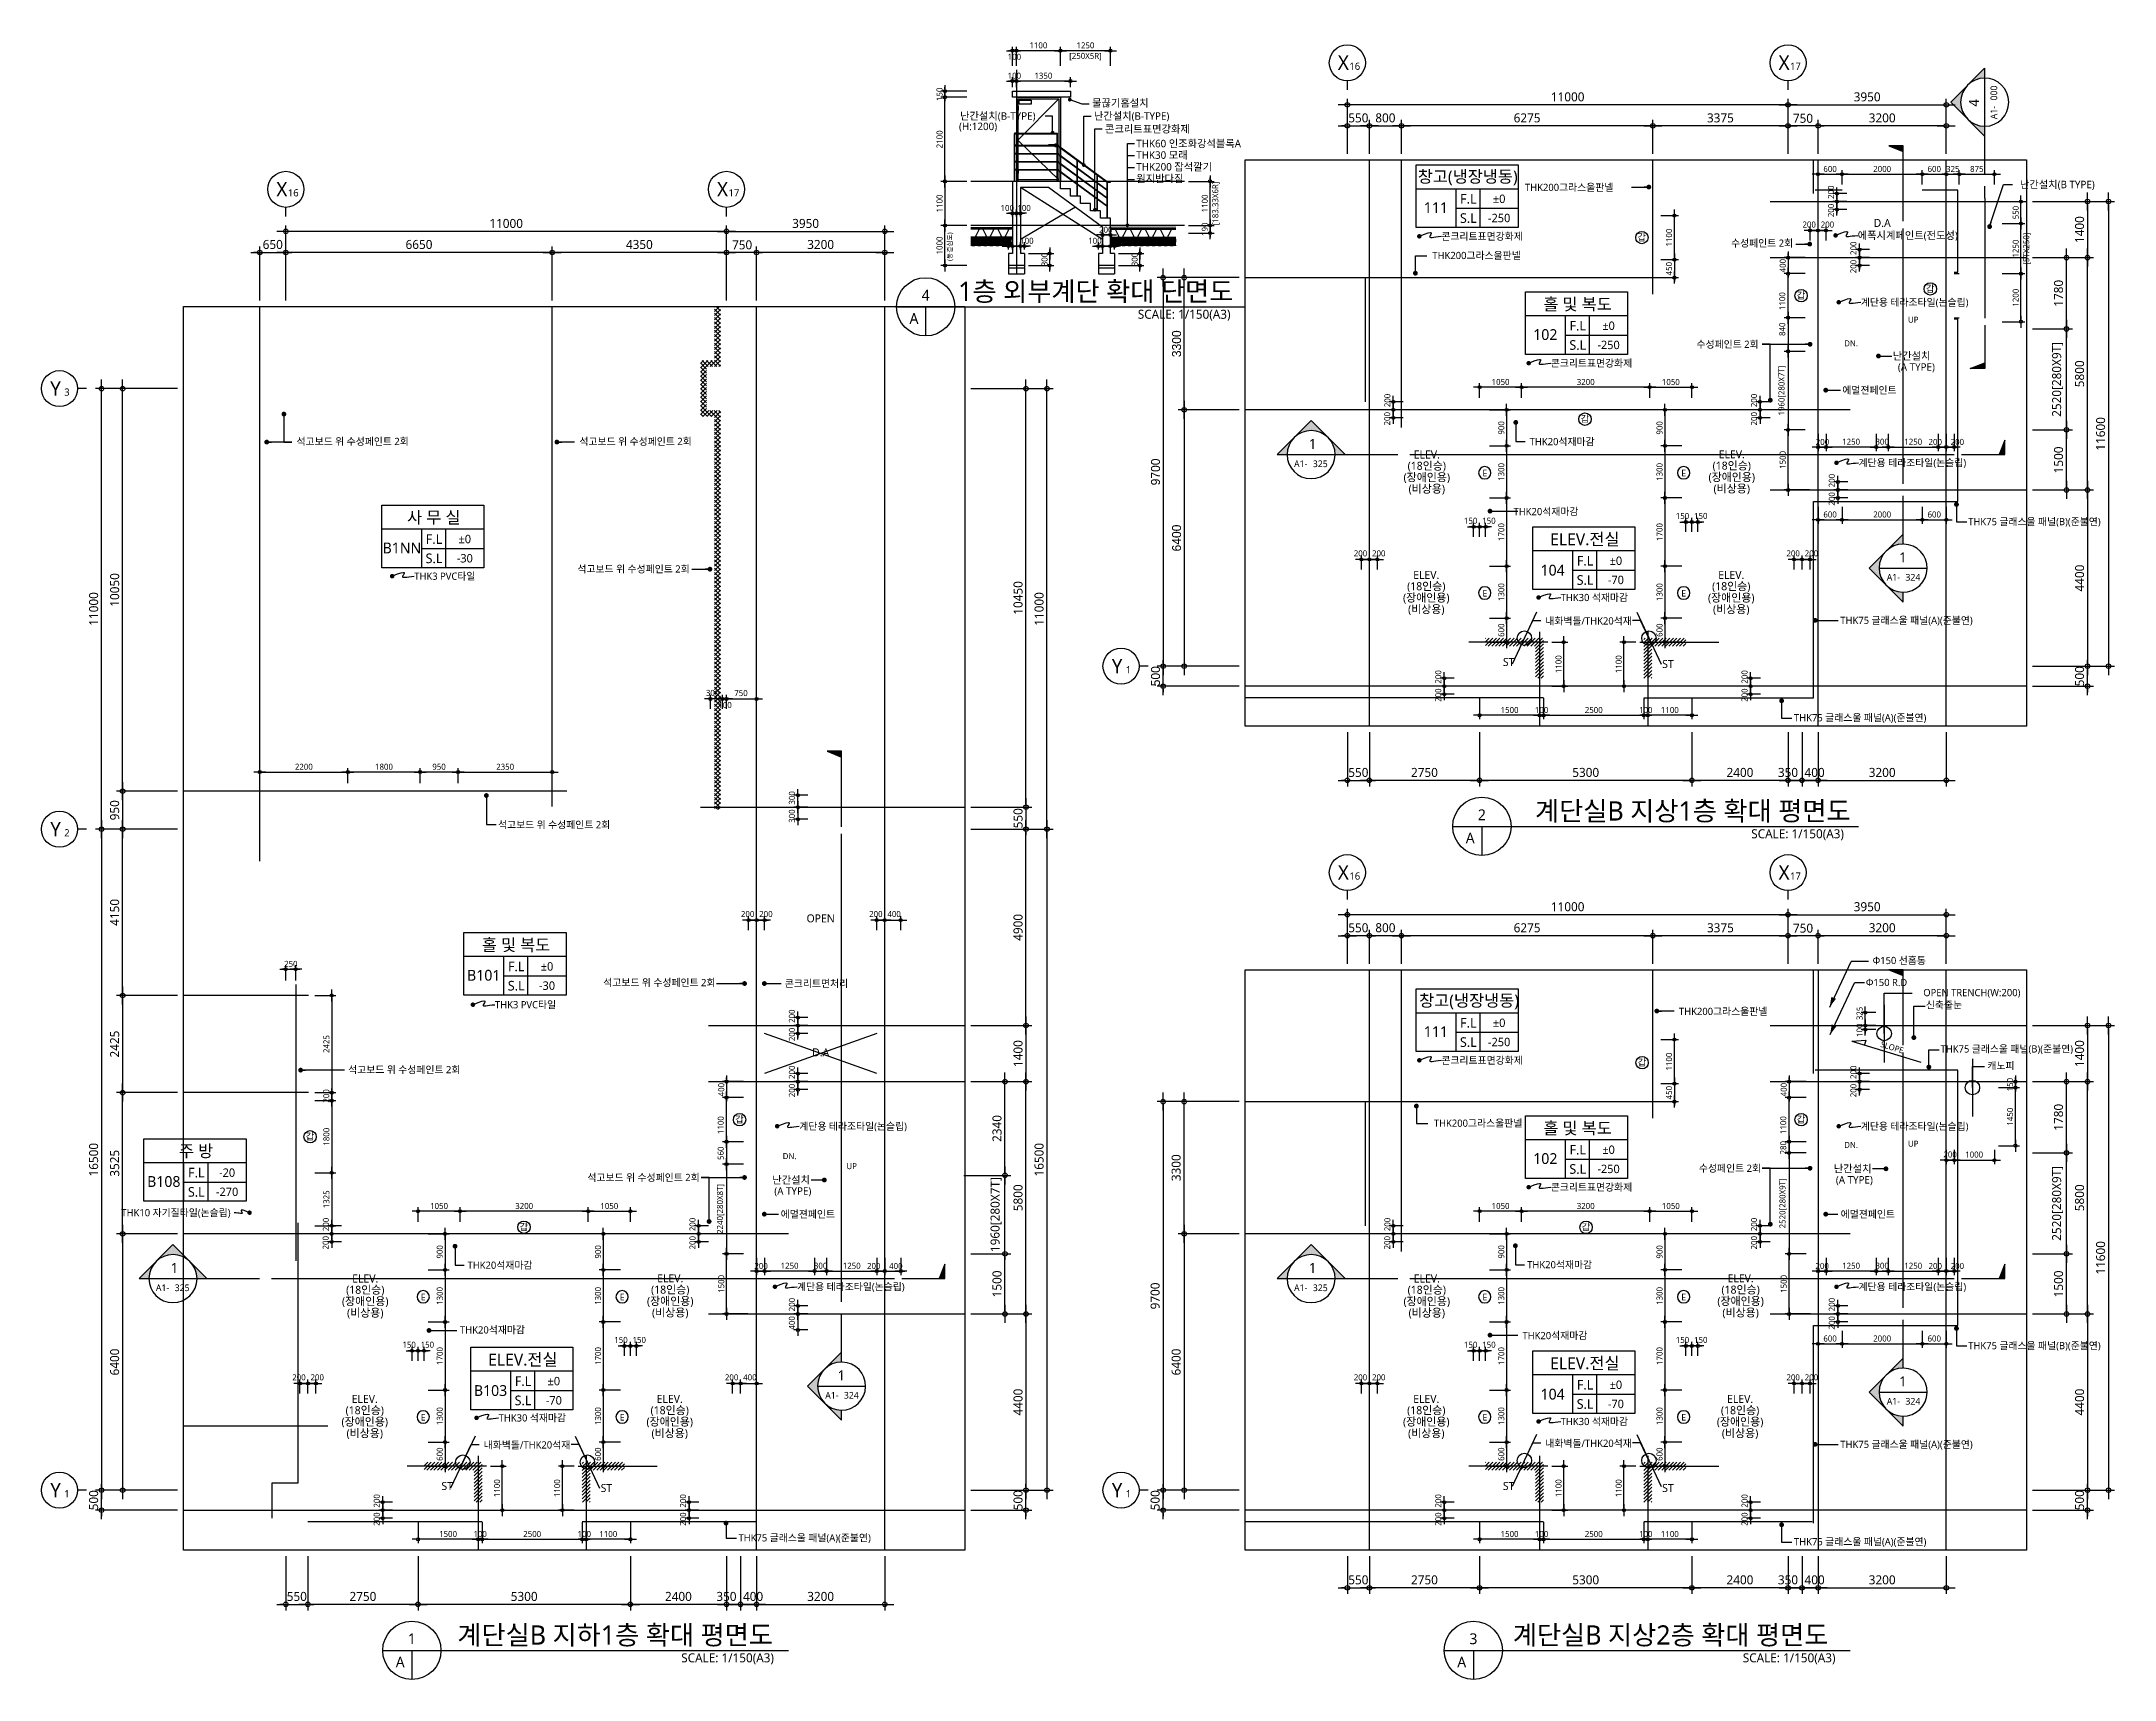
# Model space of a CAD drawing. Header units: millimetres. Extents: x 81033 to 452328, y -17390 to 42241.
# Drawn here: x 142801 to 194547, y 1348 to 42241 of the extents above; entities that cross this region are included whole.
import ezdxf
from ezdxf.enums import TextEntityAlignment as Align

# ---------------------------------------------------------------- set-up
doc = ezdxf.new("R2010")
doc.units = ezdxf.units.MM
doc.header["$LTSCALE"] = 100
doc.header["$MEASUREMENT"] = 0
doc.header["$PDSIZE"] = -10
doc.linetypes.add('-HID', pattern=[2.5, 1.5, -1])
doc.linetypes.add('CEN', pattern=[62, 60, -1, 0, -1])
doc.layers.get('0').update_dxf_attribs({"linetype": 'CONTINUOUS'})
doc.layers.get('Defpoints').update_dxf_attribs({"color": 171, "linetype": 'CONTINUOUS'})
for name, color, linetype in [('-L-HATCH', 8, 'CONTINUOUS'), ('CEN', 1, 'CEN'), ('CEN(ST)', 1, 'CEN'), ('center(창호)', 1, 'CEN'), ('CON', 2, 'CONTINUOUS'), ('DOOR', 4, 'CONTINUOUS'), ('DOOR-ELE', 252, 'CONTINUOUS'), ('ELE9', 9, 'CONTINUOUS'), ('FIN', 8, 'CONTINUOUS'), ('FIN(아스콘)', 3, 'CONTINUOUS'), ('FIN-2', 9, 'CONTINUOUS'), ('HAT 253', 253, 'CONTINUOUS'), ('INS', 251, 'BATTING'), ('LED', 7, 'CONTINUOUS'), ('NDIM', 7, 'CONTINUOUS'), ('OPEN', 1, '-HID'), ('SASAC 도면번호', 6, 'CONTINUOUS'), ('SYM', 7, 'CONTINUOUS'), ('SYM(AXIS)', 7, 'CONTINUOUS'), ('TEXT', 3, 'CONTINUOUS'), ('TEXT(AXIS)', 2, 'CONTINUOUS'), ('TEXT(MIN)', 7, 'CONTINUOUS'), ('TEXT(NOTE小)', 1, 'CONTINUOUS'), ('TEXT(노트)', 7, 'CONTINUOUS'), ('TEXT(실명)', 3, 'CONTINUOUS'), ('TEXT-기입', 6, 'CONTINUOUS'), ('TITLE', 7, 'CONTINUOUS'), ('WIPEOUT', 7, 'CONTINUOUS')]:
    doc.layers.add(name, color=color, linetype=linetype)
doc.styles.add('CGS', font='cgse', dxfattribs={"bigfont": 'cgs'})
doc.styles.add('나눔바른고딕', font='NanumBarunGothic.ttf')
doc.linetypes.add('BATTING', pattern='A,0.0001,-0.1,[134,ltypeshp.shx,S=0.1,R=0,X=-0.1,Y=0],-0.2,[134,ltypeshp.shx,S=0.1,R=180,X=0.1,Y=0],-0.1', length=0.4001)
doc.dimstyles.new('NDIM 1200', dxfattribs={"dimscale": 75, "dimtxt": 3, "dimasz": 1, "dimexe": 2, "dimexo": 2, "dimgap": 1, "dimtad": 1, "dimdec": 0, "dimdsep": 46, "dimtxsty": 'CGS', "dimblk": 'DOT0', "dimcen": 1, "dimdle": 8, "dimclrd": 256, "dimclre": 256, "dimclrt": 256, "dimadec": 0, "dimazin": 0, "dimtfac": 1, "dimtdec": 0, "dimtix": 1, "dimtmove": 2, "dimatfit": 3, "dimldrblk": 'DOT0', "dimfxl": 1, "dimtolj": 1, "dimtzin": 0, "dimlwd": -1, "dimlwe": -1, "dimarcsym": 0})
pattern_1 = [(225, (168372.455, 37288.91), (44.19417, -44.19417), [])]
pattern_2 = [(225, (194869.37, 57859.08), (44.19417, -44.19417), [])]
pattern_3 = [(225, (194869.37, 37288.91), (44.19417, -44.19417), [])]
pattern_4 = [(0, (97099.26, 142316.53), (75, 75), [75, -75]), (0, (97099.26, 142344.656), (75, 75), [75, -75]), (0, (97099.26, 142372.78), (75, 75), [75, -75]), (90, (97108.64, 142382.156), (-75, 75), [75, -75]), (90, (97136.76, 142382.156), (-75, 75), [75, -75]), (90, (97164.89, 142382.156), (-75, 75), [75, -75])]

msp = doc.modelspace()

# ---------------------------------------------------------------- texts
at = {"layer": 'NDIM', "ltscale": 0.4, "style": '나눔바른고딕'}
msp.add_text('THK75 글래스울 패널(B)(준불연)', height=180, dxfattribs=at).set_placement((190204.9, 17091), align=Align.MIDDLE_LEFT)
at = {"layer": 'TEXT', "color": 1, "style": '나눔바른고딕'}
msp.add_text('000', height=166.67, rotation=90, dxfattribs=at).set_placement((191618.1, 40768))
at = {"layer": 'TEXT', "style": '나눔바른고딕'}
for s, height, rotation, p in [('4', 250, 90, (191162.8, 40615.7)), ('A1-', 166.67, 90, (191618.2, 40299.1)), ('A1-', 166.67, 360, (174066.3, 31615.1)), ('325', 166.67, 360, (174535.2, 31615.2)), ('A1-', 166.67, 360, (145656.7, 11044.9)), ('325', 166.67, 360, (146125.6, 11045)), ('A1-', 166.67, 360, (174066.3, 11044.9)), ('325', 166.67, 360, (174535.2, 11045))]:
    msp.add_text(s, height=height, rotation=rotation, dxfattribs=at).set_placement(p)
for s, p in [('1층 외부계단 확대 단면도', (172551.2, 36002.1)), ('계단실B 지상1층 확대 평면도', (187958.9, 23032.8)), ('계단실B 지하1층 확대 평면도', (161059.8, 2461.1)), ('계단실B 지상2층 확대 평면도', (187404.4, 2461.1))]:
    msp.add_text(s, height=480, dxfattribs=at).set_placement(p, align=Align.MIDDLE_RIGHT)
for s, p in [('4', (164870.7, 35907.5)), ('A', (164579.8, 35325.7)), ('2', (178754.7, 22938.3)), ('A', (178463.8, 22356.5)), ('1', (152046.2, 2366.5)), ('3', (178543.1, 2366.5)), ('A', (151755.3, 1784.7)), ('A', (178252.2, 1784.7))]:
    msp.add_text(s, height=270, dxfattribs=at).set_placement(p, align=Align.MIDDLE)
for p in [(172481.1, 35543.9), (187793.6, 22574.6), (161085.1, 2002.9), (187582, 2002.9)]:
    msp.add_text('SCALE: 1/150(A3)', height=225, dxfattribs=at).set_placement(p, align=Align.TOP_RIGHT)
for s, height, p in [('1', 250, (174437.8, 32070.5)), ('1', 250, (189171.3, 29237.6)), ('A1-', 166.67, (188861.3, 28782.2)), ('324', 166.67, (189327, 28782.3)), ('1', 250, (146028.2, 11500.3)), ('1', 250, (174437.8, 11500.3)), ('1', 250, (162674.4, 8817.4)), ('1', 250, (189171.3, 8667.4)), ('1', 250, (189171.3, 8667.4)), ('A1-', 166.67, (162364.4, 8362)), ('324', 166.67, (162830.1, 8362.1)), ('A1-', 166.67, (188861.3, 8212)), ('A1-', 166.67, (188861.3, 8212)), ('324', 166.67, (189327, 8212.1))]:
    msp.add_text(s, height=height, dxfattribs=at).set_placement(p)
at = {"layer": 'TEXT(AXIS)', "style": '나눔바른고딕'}
for s, height, p in [('X', 360, (175298.2, 41712.7)), ('16', 180, (175582.6, 41622.7)), ('X', 360, (186298.2, 41712.7)), ('17', 180, (186582.6, 41622.7)), ('X', 360, (148801.3, 38552.8)), ('16', 180, (149085.7, 38462.8)), ('X', 360, (159801.3, 38552.8)), ('17', 180, (160085.7, 38462.8)), ('Y', 360, (143152, 33577.8)), ('3', 180, (143436.4, 33487.8)), ('Y', 360, (169648.9, 26647.9)), ('1', 180, (169933.3, 26558)), ('Y', 360, (143152, 22577.8)), ('2', 180, (143436.4, 22487.8)), ('X', 360, (175298.2, 21495.4)), ('16', 180, (175582.6, 21405.4)), ('X', 360, (186298.2, 21495.4)), ('17', 180, (186582.6, 21405.4)), ('Y', 360, (143152, 6077.8)), ('Y', 360, (169648.9, 6077.8)), ('1', 180, (143436.4, 5987.8)), ('1', 180, (169933.3, 5987.8))]:
    msp.add_text(s, height=height, dxfattribs=at).set_placement(p, align=Align.MIDDLE)
at = {"layer": 'TEXT(MIN)', "style": '나눔바른고딕'}
for s, p in [('THK200그라스울판넬', (182037.8, 38598.5)), (' 수성페인트 2회', (186524.7, 37206.4)), ('THK200그라스울판넬', (179726.1, 36898.8)), ('수성페인트 2회', (185662.4, 34682.5)), ('석고보드 위 수성페인트 2회', (151969.3, 32256.3)), ('석고보드 위 수성페인트 2회', (159031.9, 32256.3)), ('THK20석재마감', (181569.5, 32251.6)), ('THK20석재마감', (181165.9, 30505.6)), ('석고보드 위 수성페인트 2회', (158981.1, 29072.4)), ('내화벽돌/THK20석재', (182497.3, 27775.8)), ('석고보드 위 수성페인트 2회', (156997.8, 22687.4)), ('Φ150 선홈통', (189838.7, 19298.9)), (' 석고보드 위 수성페인트 2회', (159624.4, 18747.5)), ('콘크리트면처리', (162936.9, 18723.8)), ('THK200그라스울판넬', (185881.6, 18028.4)), ('OPEN TRENCH(W:200)', (192197.4, 18497.8)), ('석고보드 위 수성페인트 2회', (153257.7, 16572.6)), ('THK200그라스울판넬', (179763.4, 15237.4)), ('석고보드 위 수성페인트 2회', (159230.4, 13881.6)), ('수성페인트 2회', (185723.4, 14112.3)), ('THK20석재마감', (155057.2, 11692.2)), ('THK20석재마감', (181506.9, 11704.7)), ('THK20석재마감', (154869.3, 10076.9)), ('THK20석재마감', (181388.1, 9935.4)), ('내화벽돌/THK20석재', (156000.4, 7205.6)), ('내화벽돌/THK20석재', (182497.3, 7246.5))]:
    msp.add_text(s, height=180, dxfattribs=at).set_placement(p, align=Align.MIDDLE_RIGHT)
for s, height, p in [('D.A', 200, (188746.9, 37711.3)), ('UP', 150, (189521.9, 35295)), ('DN.', 150, (187971.9, 34705)), ('ST', 200, (179424.2, 26750.8)), ('ST', 200, (183399.2, 26700.8)), ('OPEN', 200, (162250, 20349.8)), ('D.A', 200, (162250, 17005.6)), ('DN.', 150, (161475, 14414.8)), ('DN.', 150, (187971.9, 14694.8)), ('UP', 150, (189521.9, 14724.8)), ('UP', 150, (189521.9, 14724.8)), ('UP', 150, (163025, 14164.8)), ('ST', 200, (152927.3, 6180.7)), ('ST', 200, (156902.3, 6130.7)), ('ST', 200, (179424.2, 6180.7)), ('ST', 200, (183399.2, 6130.7))]:
    msp.add_text(s, height=height, dxfattribs=at).set_placement(p, align=Align.MIDDLE_CENTER)
for s, p in [('콘크리트표면강화제', (177743.6, 37377)), ('계단용 테라조타일(논슬립)', (188213.9, 35730.7)), ('콘크리트표면강화제', (180474.4, 34209.3)), ('에멀젼페인트', (187751.5, 33536.3)), ('계단용 테라조타일(논슬립)', (188156.9, 31724.2)), ('THK75 글래스울 패널(B)(준불연)', (190894.5, 30254.5)), ('THK3 PVC타일', (152105.7, 28892.9)), ('THK30 석재마감', (180722.3, 28360.2)), ('THK75 글래스울 패널(A)(준불연)', (187702.5, 27790.3)), ('THK75 글래스울 패널(A)(준불연)', (186546.5, 25359.8)), ('Φ150 R.D', (188340.6, 18750.6)), ('THK3 PVC타일', (154120.3, 18195.3)), ('신축줄눈', (189837.9, 18188.4)), ('콘크리트표면강화제', (177743.6, 16806.8)), ('캐노피', (191372, 16671.8)), ('계단용 테라조타일(논슬립)', (161717, 15160.5)), ('계단용 테라조타일(논슬립)', (188213.9, 15160.5)), ('콘크리트표면강화제', (180474.4, 13639.1)), ('THK10 자기질타일(논슬립)', (144795.4, 13003)), ('에멀젼페인트', (161253.2, 12966.2)), ('에멀젼페인트', (187711.1, 12966.2)), ('계단용 테라조타일(논슬립)', (161660, 11154)), ('계단용 테라조타일(논슬립)', (188156.9, 11154)), ('THK75 글래스울 패널(B)(준불연)', (190894.5, 9684.3)), ('THK30 석재마감', (154212.6, 7880)), ('THK30 석재마감', (180722.3, 7790.1)), ('THK75 글래스울 패널(A)(준불연)', (187702.5, 7220.1)), ('THK75 글래스울 패널(A)(준불연)', (160199.6, 4886.2)), ('THK75 글래스울 패널(A)(준불연)', (186546.5, 4789.7))]:
    msp.add_text(s, height=180, dxfattribs=at).set_placement(p, align=Align.MIDDLE_LEFT)
msp.add_text('SLOPE', height=150, rotation=343.11321, dxfattribs=at).set_placement((188713, 17217.5), align=Align.MIDDLE_LEFT)
at = {"layer": 'TEXT(노트)', "style": '나눔바른고딕'}
for s, p in [('물끊기홈설치', (169024.7, 40706.3)), ('(H:1200)', (165703.8, 40121.6)), ('에폭시계페인트(전도성)', (188135.7, 37399.7))]:
    msp.add_text(s, height=187.5, dxfattribs=at).set_placement(p, align=Align.MIDDLE_LEFT)
for s, height, rotation, p in [('난간설치(B-TYPE)', 187.5, 360, (169070.7, 40379.6)), ('콘크리트표면강화제', 187.5, 360, (169346.8, 40056.9)), ('THK60 인조화강석블록A', 187.5, 360, (170128.7, 39692.9)), ('THK30 모래', 187.5, 360, (170128.7, 39405.9)), ('THK200 잡석깔기', 187.5, 360, (170128.7, 39112.5)), ('원지반다짐', 187.5, 360, (170128.7, 38819.1)), ('(동결심도)', 120, 90, (165471.7, 36761.3))]:
    msp.add_text(s, height=height, rotation=rotation, dxfattribs=at).set_placement(p, align=Align.MIDDLE_LEFT)
for s, p in [('난간설치(B TYPE)', (194053.1, 38671.5)), ('난간설치', (189951.5, 34391.8)), ('(A TYPE)', (190062.7, 34113.9)), ('난간설치', (188481.4, 14101.7)), ('난간설치', (161984.5, 13821.7)), ('(A TYPE)', (162017.3, 13543.7)), ('(A TYPE)', (188514.3, 13823.7))]:
    msp.add_text(s, height=187.5, dxfattribs=at).set_placement(p, align=Align.MIDDLE_RIGHT)
for s, p in [('(18인승)', (177379.9, 31641.6)), ('ELEV.', (177379.9, 31928.2)), ('(18인승)', (184992.4, 31646.5)), ('ELEV.', (184992.4, 31933.1)), ('(장애인용)', (177379.9, 31354.9)), ('(비상용)', (177379.9, 31068.2)), ('(장애인용)', (184992.4, 31359.8)), ('(비상용)', (184992.4, 31073.1)), ('ELEV.', (177367.2, 28921.8)), ('ELEV.', (184979.6, 28921.8)), ('(장애인용)', (177367.2, 28348.4)), ('(18인승)', (177367.2, 28635.1)), ('(장애인용)', (184979.6, 28348.4)), ('(18인승)', (184979.6, 28635.1)), ('(비상용)', (177367.2, 28061.8)), ('(비상용)', (184979.6, 28061.8)), ('ELEV.', (150883, 11358.1)), ('ELEV.', (158495.5, 11363)), ('ELEV.', (177379.9, 11358.1)), ('ELEV.', (185213.5, 11363)), ('(장애인용)', (150883, 10784.7)), ('(18인승)', (150883, 11071.4)), ('(장애인용)', (158495.5, 10789.6)), ('(18인승)', (158495.5, 11076.3)), ('(장애인용)', (177379.9, 10784.7)), ('(18인승)', (177379.9, 11071.4)), ('(장애인용)', (185213.5, 10789.6)), ('(18인승)', (185213.5, 11076.3)), ('(비상용)', (150883, 10498.1)), ('(비상용)', (158495.5, 10503)), ('(비상용)', (177379.9, 10498.1)), ('(비상용)', (185213.5, 10503)), ('ELEV.', (150870.3, 8351.6)), ('ELEV.', (158482.7, 8351.6)), ('ELEV.', (177367.2, 8351.6)), ('ELEV.', (185200.7, 8351.6)), ('(장애인용)', (150870.3, 7778.3)), ('(18인승)', (150870.3, 8064.9)), ('(장애인용)', (158482.7, 7778.3)), ('(18인승)', (158482.7, 8064.9)), ('(장애인용)', (177367.2, 7778.3)), ('(18인승)', (177367.2, 8064.9)), ('(장애인용)', (185200.7, 7778.3)), ('(18인승)', (185200.7, 8064.9)), ('(비상용)', (150870.3, 7491.6)), ('(비상용)', (158482.7, 7491.6)), ('(비상용)', (177367.2, 7491.6)), ('(비상용)', (185200.7, 7491.6))]:
    msp.add_text(s, height=200, dxfattribs=at).set_placement(p, align=Align.MIDDLE)
at = {"layer": 'TEXT(실명)', "style": '나눔바른고딕'}
for s, p in [('창고(냉장냉동)', (178401.7, 38856.1)), ('홀 및 복도', (181144.1, 35688.4)), ('사 무 실', (152594.7, 30362.4)), ('ELEV.전실', (181326.8, 29821.3)), ('홀 및 복도', (154647.2, 19693.7)), ('창고(냉장냉동)', (178434.3, 18285.9)), ('홀 및 복도', (181144.1, 15118.2)), ('주 방', (146661.3, 14545.8)), ('ELEV.전실', (154817, 9341.1)), ('ELEV.전실', (181326.8, 9251.1))]:
    msp.add_text(s, height=300, dxfattribs=at).set_placement(p, align=Align.MIDDLE)
at = {"layer": 'TEXT-기입', "style": '나눔바른고딕'}
for s, height, p in [('±0', 210, (179186.6, 38313.4)), ('111', 270, (177607, 38092.2)), ('-250', 210, (179186.8, 37834.2)), ('±0', 210, (181917.4, 35145.6)), ('102', 270, (180337.8, 34924.5)), ('-250', 210, (181917.6, 34666.5)), ('B1NN', 270, (151798.5, 29597.2)), ('±0', 210, (153367.9, 29819.6)), ('-30', 210, (153368.2, 29340.5)), ('104', 270, (180520.5, 29043)), ('±0', 210, (182100.1, 29278.5)), ('-70', 210, (182100.3, 28799.4)), ('±0', 210, (155420.5, 19151)), ('B101', 270, (153840.9, 18929.8)), ('-30', 210, (155420.7, 18671.9)), ('111', 270, (177607, 17522)), ('±0', 210, (179186.6, 17743.2)), ('-250', 210, (179186.8, 17264.1)), ('102', 270, (180337.8, 14354.3)), ('±0', 210, (181917.4, 14575.5)), ('-20', 210, (147434.6, 14003)), ('-250', 210, (181917.6, 14096.4)), ('B108', 270, (145855, 13781.9)), ('-270', 210, (147434.9, 13523.9)), ('±0', 210, (155590.3, 8798.3)), ('±0', 210, (182100.1, 8708.3)), ('B103', 270, (154010.7, 8562.8)), ('-70', 210, (155590.5, 8319.2)), ('104', 270, (180520.5, 8472.9)), ('-70', 210, (182100.3, 8229.2))]:
    msp.add_text(s, height=height, dxfattribs=at).set_placement(p, align=Align.MIDDLE)

# ---------------------------------------------------------------- blocks, each defined once
blk = doc.blocks.new('갑종방화문표기')
at = {"layer": 'TEXT(NOTE小)'}
blk.add_circle((0, 0), 150, dxfattribs=at)
at = {"layer": 'TEXT(NOTE小)', "style": '나눔바른고딕'}
blk.add_text('갑', height=160, dxfattribs=at).set_placement((-2, 7), align=Align.MIDDLE_CENTER)
blk = doc.blocks.new('DOT0')
blk.add_line((-3, 0), (3, 0))
at = {"color": 6}
blk.add_circle((0, 0), 0.75, dxfattribs=at)
blk = doc.blocks.new('*D28')
at = {"layer": 'Defpoints', "color": 0, "ltscale": 0.4, "transparency": 16777216}
for p in [(165850, 11975), (166850, 11975), (165850, 10475)]:
    blk.add_point(p, dxfattribs=at)
at = {"layer": 'NDIM', "ltscale": 0.4, "transparency": 16777216}
for p, q in [((166000, 11975), (167000, 11975)), ((166850, 10550), (166850, 11900)), ((166000, 10475), (167000, 10475))]:
    blk.add_line(p, q, dxfattribs=at)
at = {"layer": 'NDIM', "ltscale": 0.4, "transparency": 16777216, "xscale": 75, "yscale": 75, "zscale": 75}
for p, rotation in [((166850, 11975), 90), ((166850, 10475), 270)]:
    blk.add_blockref('DOT0', p, dxfattribs=dict(at, rotation=rotation))
at = {"layer": 'NDIM', "ltscale": 0.4, "transparency": 16777216, "insert": (166653, 11225), "char_height": 225, "attachment_point": 5, "rotation": 90, "style": '나눔바른고딕'}
blk.add_mtext('\\A1;1500', dxfattribs=at)
blk = doc.blocks.new('*D29')
at = {"layer": 'Defpoints', "color": 0, "ltscale": 0.4, "transparency": 16777216}
for p in [(165676, 13935), (166850, 13935), (165850, 11975)]:
    blk.add_point(p, dxfattribs=at)
at = {"layer": 'NDIM', "ltscale": 0.4, "transparency": 16777216}
for p, q in [((166850, 14010), (166850, 14085)), ((165826, 13935), (167000, 13935)), ((166850, 11975), (166850, 13935)), ((166000, 11975), (167000, 11975)), ((166850, 11900), (166850, 11825))]:
    blk.add_line(p, q, dxfattribs=at)
at = {"layer": 'NDIM', "ltscale": 0.4, "transparency": 16777216, "xscale": 75, "yscale": 75, "zscale": 75}
for p, rotation in [((166850, 13935), 270), ((166850, 11975), 90)]:
    blk.add_blockref('DOT0', p, dxfattribs=dict(at, rotation=rotation))
at = {"layer": 'NDIM', "ltscale": 0.4, "transparency": 16777216, "insert": (166629, 12955), "char_height": 225, "attachment_point": 5, "rotation": 90, "style": '나눔바른고딕'}
blk.add_mtext('\\A1;1960[280X7T]', dxfattribs=at)
blk = doc.blocks.new('*D30')
at = {"layer": 'Defpoints', "color": 0, "ltscale": 0.4, "transparency": 16777216}
for p in [(165850, 16275), (166850, 16275), (165676, 13935)]:
    blk.add_point(p, dxfattribs=at)
at = {"layer": 'NDIM', "ltscale": 0.4, "transparency": 16777216}
for p, q in [((166000, 16275), (167000, 16275)), ((166850, 14010), (166850, 16200)), ((165826, 13935), (167000, 13935))]:
    blk.add_line(p, q, dxfattribs=at)
at = {"layer": 'NDIM', "ltscale": 0.4, "transparency": 16777216, "xscale": 75, "yscale": 75, "zscale": 75}
for p, rotation in [((166850, 16275), 90), ((166850, 13935), 270)]:
    blk.add_blockref('DOT0', p, dxfattribs=dict(at, rotation=rotation))
at = {"layer": 'NDIM', "ltscale": 0.4, "transparency": 16777216, "insert": (166653, 15105), "char_height": 225, "attachment_point": 5, "rotation": 90, "style": '나눔바른고딕'}
blk.add_mtext('\\A1;2340', dxfattribs=at)
blk = doc.blocks.new('*D24')
at = {"layer": 'Defpoints', "color": 0, "ltscale": 0.4, "transparency": 16777216}
for p in [(165850, 16275), (167375, 16275), (165850, 10475)]:
    blk.add_point(p, dxfattribs=at)
at = {"layer": 'NDIM', "ltscale": 0.4, "transparency": 16777216}
for p, q in [((166000, 16275), (167525, 16275)), ((167375, 10550), (167375, 16200)), ((166000, 10475), (167525, 10475))]:
    blk.add_line(p, q, dxfattribs=at)
at = {"layer": 'NDIM', "ltscale": 0.4, "transparency": 16777216, "xscale": 75, "yscale": 75, "zscale": 75}
for p, rotation in [((167375, 16275), 90), ((167375, 10475), 270)]:
    blk.add_blockref('DOT0', p, dxfattribs=dict(at, rotation=rotation))
at = {"layer": 'NDIM', "ltscale": 0.4, "transparency": 16777216, "insert": (167178, 13375), "char_height": 225, "attachment_point": 5, "rotation": 90, "style": '나눔바른고딕'}
blk.add_mtext('\\A1;5800', dxfattribs=at)
blk = doc.blocks.new('*D25')
at = {"layer": 'Defpoints', "color": 0, "ltscale": 0.4, "transparency": 16777216}
for p in [(165850, 17675), (165850, 16275), (167375, 16275)]:
    blk.add_point(p, dxfattribs=at)
at = {"layer": 'NDIM', "ltscale": 0.4, "transparency": 16777216}
for p, q in [((166000, 17675), (167525, 17675)), ((167375, 17600), (167375, 16350)), ((166000, 16275), (167525, 16275))]:
    blk.add_line(p, q, dxfattribs=at)
at = {"layer": 'NDIM', "ltscale": 0.4, "transparency": 16777216, "xscale": 75, "yscale": 75, "zscale": 75}
for p, rotation in [((167375, 17675), 90), ((167375, 16275), 270)]:
    blk.add_blockref('DOT0', p, dxfattribs=dict(at, rotation=rotation))
at = {"layer": 'NDIM', "ltscale": 0.4, "transparency": 16777216, "insert": (167178, 16975), "char_height": 225, "attachment_point": 5, "rotation": 90, "style": '나눔바른고딕'}
blk.add_mtext('\\A1;1400', dxfattribs=at)
blk = doc.blocks.new('*D26')
at = {"layer": 'Defpoints', "color": 0, "ltscale": 0.4, "transparency": 16777216}
for p in [(165850, 22575), (167375, 22575), (165850, 17675)]:
    blk.add_point(p, dxfattribs=at)
at = {"layer": 'NDIM', "ltscale": 0.4, "transparency": 16777216}
for p, q in [((166000, 22575), (167525, 22575)), ((167375, 17750), (167375, 22500)), ((166000, 17675), (167525, 17675))]:
    blk.add_line(p, q, dxfattribs=at)
at = {"layer": 'NDIM', "ltscale": 0.4, "transparency": 16777216, "xscale": 75, "yscale": 75, "zscale": 75}
for p, rotation in [((167375, 22575), 90), ((167375, 17675), 270)]:
    blk.add_blockref('DOT0', p, dxfattribs=dict(at, rotation=rotation))
at = {"layer": 'NDIM', "ltscale": 0.4, "transparency": 16777216, "insert": (167178, 20125), "char_height": 225, "attachment_point": 5, "rotation": 90, "style": '나눔바른고딕'}
blk.add_mtext('\\A1;4900', dxfattribs=at)
blk = doc.blocks.new('*D27')
at = {"layer": 'Defpoints', "color": 0, "ltscale": 0.4, "transparency": 16777216}
for p in [(165850, 23125), (165850, 22575), (167375, 22575)]:
    blk.add_point(p, dxfattribs=at)
at = {"layer": 'NDIM', "ltscale": 0.4, "transparency": 16777216}
for p, q in [((166000, 23125), (167525, 23125)), ((167375, 23200), (167375, 23275)), ((167375, 23125), (167375, 22575)), ((166000, 22575), (167525, 22575)), ((167375, 22500), (167375, 22425))]:
    blk.add_line(p, q, dxfattribs=at)
at = {"layer": 'NDIM', "ltscale": 0.4, "transparency": 16777216, "xscale": 75, "yscale": 75, "zscale": 75}
for p, rotation in [((167375, 23125), 270), ((167375, 22575), 90)]:
    blk.add_blockref('DOT0', p, dxfattribs=dict(at, rotation=rotation))
at = {"layer": 'NDIM', "ltscale": 0.4, "transparency": 16777216, "insert": (167178, 22850), "char_height": 225, "attachment_point": 5, "rotation": 90, "style": '나눔바른고딕'}
blk.add_mtext('\\A1;550', dxfattribs=at)
blk = doc.blocks.new('*D19')
at = {"layer": 'Defpoints', "color": 0, "ltscale": 0.4, "transparency": 16777216}
for p in [(165850, 10475), (165850, 6075), (167375, 6075)]:
    blk.add_point(p, dxfattribs=at)
at = {"layer": 'NDIM', "ltscale": 0.4, "transparency": 16777216}
for p, q in [((166000, 10475), (167525, 10475)), ((167375, 10400), (167375, 6150)), ((166000, 6075), (167525, 6075))]:
    blk.add_line(p, q, dxfattribs=at)
at = {"layer": 'NDIM', "ltscale": 0.4, "transparency": 16777216, "xscale": 75, "yscale": 75, "zscale": 75}
for p, rotation in [((167375, 10475), 90), ((167375, 6075), 270)]:
    blk.add_blockref('DOT0', p, dxfattribs=dict(at, rotation=rotation))
at = {"layer": 'NDIM', "ltscale": 0.4, "transparency": 16777216, "insert": (167178, 8275), "char_height": 225, "attachment_point": 5, "rotation": 90, "style": '나눔바른고딕'}
blk.add_mtext('\\A1;4400', dxfattribs=at)
blk = doc.blocks.new('*D20')
at = {"layer": 'Defpoints', "color": 0, "ltscale": 0.4, "transparency": 16777216}
for p in [(165850, 6075), (167375, 6075), (165850, 5575)]:
    blk.add_point(p, dxfattribs=at)
at = {"layer": 'NDIM', "ltscale": 0.4, "transparency": 16777216}
for p, q in [((167375, 6150), (167375, 6225)), ((166000, 6075), (167525, 6075)), ((167375, 5575), (167375, 6075)), ((166000, 5575), (167525, 5575)), ((167375, 5500), (167375, 5425))]:
    blk.add_line(p, q, dxfattribs=at)
at = {"layer": 'NDIM', "ltscale": 0.4, "transparency": 16777216, "xscale": 75, "yscale": 75, "zscale": 75}
for p, rotation in [((167375, 6075), 270), ((167375, 5575), 90)]:
    blk.add_blockref('DOT0', p, dxfattribs=dict(at, rotation=rotation))
at = {"layer": 'NDIM', "ltscale": 0.4, "transparency": 16777216, "insert": (167178, 5825), "char_height": 225, "attachment_point": 5, "rotation": 90, "style": '나눔바른고딕'}
blk.add_mtext('\\A1;500', dxfattribs=at)
blk = doc.blocks.new('*D21')
at = {"layer": 'Defpoints', "color": 0, "ltscale": 0.4, "transparency": 16777216}
for p in [(165850, 22575), (165850, 6075), (167900, 6075)]:
    blk.add_point(p, dxfattribs=at)
at = {"layer": 'NDIM', "ltscale": 0.4, "transparency": 16777216}
for p, q in [((166000, 22575), (168050, 22575)), ((167900, 22500), (167900, 6150)), ((166000, 6075), (168050, 6075))]:
    blk.add_line(p, q, dxfattribs=at)
at = {"layer": 'NDIM', "ltscale": 0.4, "transparency": 16777216, "xscale": 75, "yscale": 75, "zscale": 75}
for p, rotation in [((167900, 22575), 90), ((167900, 6075), 270)]:
    blk.add_blockref('DOT0', p, dxfattribs=dict(at, rotation=rotation))
at = {"layer": 'NDIM', "ltscale": 0.4, "transparency": 16777216, "insert": (167703, 14325), "char_height": 225, "attachment_point": 5, "rotation": 90, "style": '나눔바른고딕'}
blk.add_mtext('\\A1;16500', dxfattribs=at)
blk = doc.blocks.new('*D22')
at = {"layer": 'Defpoints', "color": 0, "ltscale": 0.4, "transparency": 16777216}
for p in [(165850, 33575), (167900, 33575), (165850, 22575)]:
    blk.add_point(p, dxfattribs=at)
at = {"layer": 'NDIM', "ltscale": 0.4, "transparency": 16777216}
for p, q in [((166000, 33575), (168050, 33575)), ((167900, 22650), (167900, 33500)), ((166000, 22575), (168050, 22575))]:
    blk.add_line(p, q, dxfattribs=at)
at = {"layer": 'NDIM', "ltscale": 0.4, "transparency": 16777216, "xscale": 75, "yscale": 75, "zscale": 75}
for p, rotation in [((167900, 33575), 90), ((167900, 22575), 270)]:
    blk.add_blockref('DOT0', p, dxfattribs=dict(at, rotation=rotation))
at = {"layer": 'NDIM', "ltscale": 0.4, "transparency": 16777216, "insert": (167703, 28075), "char_height": 225, "attachment_point": 5, "rotation": 90, "style": '나눔바른고딕'}
blk.add_mtext('\\A1;11000', dxfattribs=at)
blk = doc.blocks.new('*D23')
at = {"layer": 'Defpoints', "color": 0, "ltscale": 0.4, "transparency": 16777216}
for p in [(165850, 33575), (167375, 33575), (165850, 23125)]:
    blk.add_point(p, dxfattribs=at)
at = {"layer": 'NDIM', "ltscale": 0.4, "transparency": 16777216}
for p, q in [((166000, 33575), (167525, 33575)), ((167375, 23200), (167375, 33500)), ((166000, 23125), (167525, 23125))]:
    blk.add_line(p, q, dxfattribs=at)
at = {"layer": 'NDIM', "ltscale": 0.4, "transparency": 16777216, "xscale": 75, "yscale": 75, "zscale": 75}
for p, rotation in [((167375, 33575), 90), ((167375, 23125), 270)]:
    blk.add_blockref('DOT0', p, dxfattribs=dict(at, rotation=rotation))
at = {"layer": 'NDIM', "ltscale": 0.4, "transparency": 16777216, "insert": (167178, 28350), "char_height": 225, "attachment_point": 5, "rotation": 90, "style": '나눔바른고딕'}
blk.add_mtext('\\A1;10450', dxfattribs=at)
blk = doc.blocks.new('A$C2F20087E')
at = {"layer": 'SYM(AXIS)'}
blk.add_line((600, 0), (600, 300), dxfattribs=at)
blk.add_circle((600, 900), 600, dxfattribs=at)
blk = doc.blocks.new('*D31')
at = {"layer": 'Defpoints', "color": 0, "ltscale": 0.4, "transparency": 16777216}
for p in [(148900, 37500), (148900, 35625), (159900, 35625)]:
    blk.add_point(p, dxfattribs=at)
at = {"layer": 'NDIM', "ltscale": 0.4, "transparency": 16777216}
for p, q in [((148900, 35775), (148900, 37650)), ((159825, 37500), (148975, 37500)), ((159900, 35775), (159900, 37650))]:
    blk.add_line(p, q, dxfattribs=at)
at = {"layer": 'NDIM', "ltscale": 0.4, "transparency": 16777216, "xscale": 75, "yscale": 75, "zscale": 75, "rotation": 180}
blk.add_blockref('DOT0', (148900, 37500), dxfattribs=at)
at = {"layer": 'NDIM', "ltscale": 0.4, "transparency": 16777216, "xscale": 75, "yscale": 75, "zscale": 75}
blk.add_blockref('DOT0', (159900, 37500), dxfattribs=at)
at = {"layer": 'NDIM', "ltscale": 0.4, "transparency": 16777216, "insert": (154400, 37697), "char_height": 225, "attachment_point": 5, "style": '나눔바른고딕'}
blk.add_mtext('\\A1;11000', dxfattribs=at)
blk = doc.blocks.new('*D32')
at = {"layer": 'Defpoints', "color": 0, "ltscale": 0.4, "transparency": 16777216}
for p in [(155550, 36975), (155550, 35625), (159900, 35625)]:
    blk.add_point(p, dxfattribs=at)
at = {"layer": 'NDIM', "ltscale": 0.4, "transparency": 16777216}
for p, q in [((155550, 35775), (155550, 37125)), ((159825, 36975), (155625, 36975)), ((159900, 35775), (159900, 37125))]:
    blk.add_line(p, q, dxfattribs=at)
at = {"layer": 'NDIM', "ltscale": 0.4, "transparency": 16777216, "xscale": 75, "yscale": 75, "zscale": 75, "rotation": 180}
blk.add_blockref('DOT0', (155550, 36975), dxfattribs=at)
at = {"layer": 'NDIM', "ltscale": 0.4, "transparency": 16777216, "xscale": 75, "yscale": 75, "zscale": 75}
blk.add_blockref('DOT0', (159900, 36975), dxfattribs=at)
at = {"layer": 'NDIM', "ltscale": 0.4, "transparency": 16777216, "insert": (157725, 37172), "char_height": 225, "attachment_point": 5, "style": '나눔바른고딕'}
blk.add_mtext('\\A1;4350', dxfattribs=at)
blk = doc.blocks.new('*D33')
at = {"layer": 'Defpoints', "color": 0, "ltscale": 0.4, "transparency": 16777216}
for p in [(148900, 36975), (148900, 35625), (155550, 35625)]:
    blk.add_point(p, dxfattribs=at)
at = {"layer": 'NDIM', "ltscale": 0.4, "transparency": 16777216}
for p, q in [((148900, 35775), (148900, 37125)), ((155475, 36975), (148975, 36975)), ((155550, 35775), (155550, 37125))]:
    blk.add_line(p, q, dxfattribs=at)
at = {"layer": 'NDIM', "ltscale": 0.4, "transparency": 16777216, "xscale": 75, "yscale": 75, "zscale": 75, "rotation": 180}
blk.add_blockref('DOT0', (148900, 36975), dxfattribs=at)
at = {"layer": 'NDIM', "ltscale": 0.4, "transparency": 16777216, "xscale": 75, "yscale": 75, "zscale": 75}
blk.add_blockref('DOT0', (155550, 36975), dxfattribs=at)
at = {"layer": 'NDIM', "ltscale": 0.4, "transparency": 16777216, "insert": (152225, 37172), "char_height": 225, "attachment_point": 5, "style": '나눔바른고딕'}
blk.add_mtext('\\A1;6650', dxfattribs=at)
blk = doc.blocks.new('*D34')
at = {"layer": 'Defpoints', "color": 0, "ltscale": 0.4, "transparency": 16777216}
for p in [(160650, 36975), (160650, 35625), (163850, 35625)]:
    blk.add_point(p, dxfattribs=at)
at = {"layer": 'NDIM', "ltscale": 0.4, "transparency": 16777216}
for p, q in [((160650, 35775), (160650, 37125)), ((163775, 36975), (160725, 36975)), ((163850, 35775), (163850, 37125))]:
    blk.add_line(p, q, dxfattribs=at)
at = {"layer": 'NDIM', "ltscale": 0.4, "transparency": 16777216, "xscale": 75, "yscale": 75, "zscale": 75, "rotation": 180}
blk.add_blockref('DOT0', (160650, 36975), dxfattribs=at)
at = {"layer": 'NDIM', "ltscale": 0.4, "transparency": 16777216, "xscale": 75, "yscale": 75, "zscale": 75}
blk.add_blockref('DOT0', (163850, 36975), dxfattribs=at)
at = {"layer": 'NDIM', "ltscale": 0.4, "transparency": 16777216, "insert": (162250, 37172), "char_height": 225, "attachment_point": 5, "style": '나눔바른고딕'}
blk.add_mtext('\\A1;3200', dxfattribs=at)
blk = doc.blocks.new('*D35')
at = {"layer": 'Defpoints', "color": 0, "ltscale": 0.4, "transparency": 16777216}
for p in [(159900, 36975), (159900, 35625), (160650, 35625)]:
    blk.add_point(p, dxfattribs=at)
at = {"layer": 'NDIM', "ltscale": 0.4, "transparency": 16777216}
for p, q in [((159825, 36975), (159750, 36975)), ((159900, 35775), (159900, 37125)), ((160650, 36975), (159900, 36975)), ((160650, 35775), (160650, 37125)), ((160725, 36975), (160800, 36975))]:
    blk.add_line(p, q, dxfattribs=at)
at = {"layer": 'NDIM', "ltscale": 0.4, "transparency": 16777216, "xscale": 75, "yscale": 75, "zscale": 75}
blk.add_blockref('DOT0', (159900, 36975), dxfattribs=at)
at = {"layer": 'NDIM', "ltscale": 0.4, "transparency": 16777216, "xscale": 75, "yscale": 75, "zscale": 75, "rotation": 180}
blk.add_blockref('DOT0', (160650, 36975), dxfattribs=at)
at = {"layer": 'NDIM', "ltscale": 0.4, "transparency": 16777216, "insert": (160290, 37162), "char_height": 225, "attachment_point": 5, "style": '나눔바른고딕'}
blk.add_mtext('\\A1;750', dxfattribs=at)
blk = doc.blocks.new('*D36')
at = {"layer": 'Defpoints', "color": 0, "ltscale": 0.4, "transparency": 16777216}
for p in [(163850, 37500), (159900, 35625), (163850, 35625)]:
    blk.add_point(p, dxfattribs=at)
at = {"layer": 'NDIM', "ltscale": 0.4, "transparency": 16777216}
for p, q in [((159900, 35775), (159900, 37650)), ((159975, 37500), (163775, 37500)), ((163850, 35775), (163850, 37650))]:
    blk.add_line(p, q, dxfattribs=at)
at = {"layer": 'NDIM', "ltscale": 0.4, "transparency": 16777216, "xscale": 75, "yscale": 75, "zscale": 75, "rotation": 180}
blk.add_blockref('DOT0', (159900, 37500), dxfattribs=at)
at = {"layer": 'NDIM', "ltscale": 0.4, "transparency": 16777216, "xscale": 75, "yscale": 75, "zscale": 75}
blk.add_blockref('DOT0', (163850, 37500), dxfattribs=at)
at = {"layer": 'NDIM', "ltscale": 0.4, "transparency": 16777216, "insert": (161875, 37697), "char_height": 225, "attachment_point": 5, "style": '나눔바른고딕'}
blk.add_mtext('\\A1;3950', dxfattribs=at)
blk = doc.blocks.new('*D43')
at = {"layer": 'Defpoints', "color": 0, "ltscale": 0.4, "transparency": 16777216}
for p in [(146350, 18425), (144826, 16000), (146350, 16000)]:
    blk.add_point(p, dxfattribs=at)
at = {"layer": 'NDIM', "ltscale": 0.4, "transparency": 16777216}
for p, q in [((146200, 18425), (144676, 18425)), ((144826, 18350), (144826, 16075)), ((146200, 16000), (144676, 16000))]:
    blk.add_line(p, q, dxfattribs=at)
at = {"layer": 'NDIM', "ltscale": 0.4, "transparency": 16777216, "xscale": 75, "yscale": 75, "zscale": 75}
for p, rotation in [((144826, 18425), 90), ((144826, 16000), 270)]:
    blk.add_blockref('DOT0', p, dxfattribs=dict(at, rotation=rotation))
at = {"layer": 'NDIM', "ltscale": 0.4, "transparency": 16777216, "insert": (144629, 17212), "char_height": 225, "attachment_point": 5, "rotation": 90, "style": '나눔바른고딕'}
blk.add_mtext('\\A1;2425', dxfattribs=at)
blk = doc.blocks.new('*D44')
at = {"layer": 'Defpoints', "color": 0, "ltscale": 0.4, "transparency": 16777216}
for p in [(144826, 22575), (146350, 22575), (146350, 18425)]:
    blk.add_point(p, dxfattribs=at)
at = {"layer": 'NDIM', "ltscale": 0.4, "transparency": 16777216}
for p, q in [((146200, 22575), (144676, 22575)), ((144826, 18500), (144826, 22500)), ((146200, 18425), (144676, 18425))]:
    blk.add_line(p, q, dxfattribs=at)
at = {"layer": 'NDIM', "ltscale": 0.4, "transparency": 16777216, "xscale": 75, "yscale": 75, "zscale": 75}
for p, rotation in [((144826, 22575), 90), ((144826, 18425), 270)]:
    blk.add_blockref('DOT0', p, dxfattribs=dict(at, rotation=rotation))
at = {"layer": 'NDIM', "ltscale": 0.4, "transparency": 16777216, "insert": (144629, 20500), "char_height": 225, "attachment_point": 5, "rotation": 90, "style": '나눔바른고딕'}
blk.add_mtext('\\A1;4150', dxfattribs=at)
blk = doc.blocks.new('*D42')
at = {"layer": 'Defpoints', "color": 0, "ltscale": 0.4, "transparency": 16777216}
for p in [(144301, 33575), (146350, 33575), (146350, 22575)]:
    blk.add_point(p, dxfattribs=at)
at = {"layer": 'NDIM', "ltscale": 0.4, "transparency": 16777216}
for p, q in [((146200, 33575), (144151, 33575)), ((144301, 22650), (144301, 33500)), ((146200, 22575), (144151, 22575))]:
    blk.add_line(p, q, dxfattribs=at)
at = {"layer": 'NDIM', "ltscale": 0.4, "transparency": 16777216, "xscale": 75, "yscale": 75, "zscale": 75}
for p, rotation in [((144301, 33575), 90), ((144301, 22575), 270)]:
    blk.add_blockref('DOT0', p, dxfattribs=dict(at, rotation=rotation))
at = {"layer": 'NDIM', "ltscale": 0.4, "transparency": 16777216, "insert": (144104, 28075), "char_height": 225, "attachment_point": 5, "rotation": 90, "style": '나눔바른고딕'}
blk.add_mtext('\\A1;11000', dxfattribs=at)
blk = doc.blocks.new('*D37')
at = {"layer": 'Defpoints', "color": 0, "ltscale": 0.4, "transparency": 16777216}
for p in [(146350, 22575), (144301, 6075), (146350, 6075)]:
    blk.add_point(p, dxfattribs=at)
at = {"layer": 'NDIM', "ltscale": 0.4, "transparency": 16777216}
for p, q in [((146200, 22575), (144151, 22575)), ((144301, 22500), (144301, 6150)), ((146200, 6075), (144151, 6075))]:
    blk.add_line(p, q, dxfattribs=at)
at = {"layer": 'NDIM', "ltscale": 0.4, "transparency": 16777216, "xscale": 75, "yscale": 75, "zscale": 75}
for p, rotation in [((144301, 22575), 90), ((144301, 6075), 270)]:
    blk.add_blockref('DOT0', p, dxfattribs=dict(at, rotation=rotation))
at = {"layer": 'NDIM', "ltscale": 0.4, "transparency": 16777216, "insert": (144103, 14325), "char_height": 225, "attachment_point": 5, "rotation": 90, "style": '나눔바른고딕'}
blk.add_mtext('\\A1;16500', dxfattribs=at)
blk = doc.blocks.new('*D38')
at = {"layer": 'Defpoints', "color": 0, "ltscale": 0.4, "transparency": 16777216}
for p in [(144301, 6075), (146350, 6075), (146350, 5575)]:
    blk.add_point(p, dxfattribs=at)
at = {"layer": 'NDIM', "ltscale": 0.4, "transparency": 16777216}
for p, q in [((144301, 6150), (144301, 6225)), ((146200, 6075), (144151, 6075)), ((144301, 5575), (144301, 6075)), ((146200, 5575), (144151, 5575)), ((144301, 5500), (144301, 5425))]:
    blk.add_line(p, q, dxfattribs=at)
at = {"layer": 'NDIM', "ltscale": 0.4, "transparency": 16777216, "xscale": 75, "yscale": 75, "zscale": 75}
for p, rotation in [((144301, 6075), 270), ((144301, 5575), 90)]:
    blk.add_blockref('DOT0', p, dxfattribs=dict(at, rotation=rotation))
at = {"layer": 'NDIM', "ltscale": 0.4, "transparency": 16777216, "insert": (144104, 5825), "char_height": 225, "attachment_point": 5, "rotation": 90, "style": '나눔바른고딕'}
blk.add_mtext('\\A1;500', dxfattribs=at)
blk = doc.blocks.new('*D39')
at = {"layer": 'Defpoints', "color": 0, "ltscale": 0.4, "transparency": 16777216}
for p in [(144826, 16000), (146350, 16000), (146350, 12475)]:
    blk.add_point(p, dxfattribs=at)
at = {"layer": 'NDIM', "ltscale": 0.4, "transparency": 16777216}
for p, q in [((146200, 16000), (144676, 16000)), ((144826, 12550), (144826, 15925)), ((146200, 12475), (144676, 12475))]:
    blk.add_line(p, q, dxfattribs=at)
at = {"layer": 'NDIM', "ltscale": 0.4, "transparency": 16777216, "xscale": 75, "yscale": 75, "zscale": 75}
for p, rotation in [((144826, 16000), 90), ((144826, 12475), 270)]:
    blk.add_blockref('DOT0', p, dxfattribs=dict(at, rotation=rotation))
at = {"layer": 'NDIM', "ltscale": 0.4, "transparency": 16777216, "insert": (144629, 14237), "char_height": 225, "attachment_point": 5, "rotation": 90, "style": '나눔바른고딕'}
blk.add_mtext('\\A1;3525', dxfattribs=at)
blk = doc.blocks.new('*D40')
at = {"layer": 'Defpoints', "color": 0, "ltscale": 0.4, "transparency": 16777216}
for p in [(146350, 12475), (144826, 6075), (146350, 6075)]:
    blk.add_point(p, dxfattribs=at)
at = {"layer": 'NDIM', "ltscale": 0.4, "transparency": 16777216}
for p, q in [((146200, 12475), (144676, 12475)), ((144826, 12400), (144826, 6150)), ((146200, 6075), (144676, 6075))]:
    blk.add_line(p, q, dxfattribs=at)
at = {"layer": 'NDIM', "ltscale": 0.4, "transparency": 16777216, "xscale": 75, "yscale": 75, "zscale": 75}
for p, rotation in [((144826, 12475), 90), ((144826, 6075), 270)]:
    blk.add_blockref('DOT0', p, dxfattribs=dict(at, rotation=rotation))
at = {"layer": 'NDIM', "ltscale": 0.4, "transparency": 16777216, "insert": (144628, 9275), "char_height": 225, "attachment_point": 5, "rotation": 90, "style": '나눔바른고딕'}
blk.add_mtext('\\A1;6400', dxfattribs=at)
blk = doc.blocks.new('*D41')
at = {"layer": 'Defpoints', "color": 0, "ltscale": 0.4, "transparency": 16777216}
for p in [(146350, 23525), (144826, 22575), (146350, 22575)]:
    blk.add_point(p, dxfattribs=at)
at = {"layer": 'NDIM', "ltscale": 0.4, "transparency": 16777216}
for p, q in [((146200, 23525), (144676, 23525)), ((144826, 23450), (144826, 22650)), ((146200, 22575), (144676, 22575))]:
    blk.add_line(p, q, dxfattribs=at)
at = {"layer": 'NDIM', "ltscale": 0.4, "transparency": 16777216, "xscale": 75, "yscale": 75, "zscale": 75}
for p, rotation in [((144826, 23525), 90), ((144826, 22575), 270)]:
    blk.add_blockref('DOT0', p, dxfattribs=dict(at, rotation=rotation))
at = {"layer": 'NDIM', "ltscale": 0.4, "transparency": 16777216, "insert": (144628, 23050), "char_height": 225, "attachment_point": 5, "rotation": 90, "style": '나눔바른고딕'}
blk.add_mtext('\\A1;950', dxfattribs=at)
blk = doc.blocks.new('*D45')
at = {"layer": 'Defpoints', "color": 0, "ltscale": 0.4, "transparency": 16777216}
for p in [(144826, 33575), (146350, 33575), (146350, 23525)]:
    blk.add_point(p, dxfattribs=at)
at = {"layer": 'NDIM', "ltscale": 0.4, "transparency": 16777216}
for p, q in [((146200, 33575), (144676, 33575)), ((144826, 23600), (144826, 33500)), ((146200, 23525), (144676, 23525))]:
    blk.add_line(p, q, dxfattribs=at)
at = {"layer": 'NDIM', "ltscale": 0.4, "transparency": 16777216, "xscale": 75, "yscale": 75, "zscale": 75}
for p, rotation in [((144826, 33575), 90), ((144826, 23525), 270)]:
    blk.add_blockref('DOT0', p, dxfattribs=dict(at, rotation=rotation))
at = {"layer": 'NDIM', "ltscale": 0.4, "transparency": 16777216, "insert": (144629, 28550), "char_height": 225, "attachment_point": 5, "rotation": 90, "style": '나눔바른고딕'}
blk.add_mtext('\\A1;10050', dxfattribs=at)
blk = doc.blocks.new('*D47')
at = {"layer": 'Defpoints', "color": 0, "ltscale": 0.4, "transparency": 16777216}
for p in [(152200, 4575), (157500, 4575), (152200, 3225)]:
    blk.add_point(p, dxfattribs=at)
at = {"layer": 'NDIM', "ltscale": 0.4, "transparency": 16777216}
for p, q in [((152200, 4425), (152200, 3075)), ((157500, 4425), (157500, 3075)), ((157425, 3225), (152275, 3225))]:
    blk.add_line(p, q, dxfattribs=at)
at = {"layer": 'NDIM', "ltscale": 0.4, "transparency": 16777216, "xscale": 75, "yscale": 75, "zscale": 75, "rotation": 180}
blk.add_blockref('DOT0', (152200, 3225), dxfattribs=at)
at = {"layer": 'NDIM', "ltscale": 0.4, "transparency": 16777216, "xscale": 75, "yscale": 75, "zscale": 75}
blk.add_blockref('DOT0', (157500, 3225), dxfattribs=at)
at = {"layer": 'NDIM', "ltscale": 0.4, "transparency": 16777216, "insert": (154850, 3422), "char_height": 225, "attachment_point": 5, "style": '나눔바른고딕'}
blk.add_mtext('\\A1;5300', dxfattribs=at)
blk = doc.blocks.new('*D48')
at = {"layer": 'Defpoints', "color": 0, "ltscale": 0.4, "transparency": 16777216}
for p in [(149450, 4575), (152200, 4575), (149450, 3225)]:
    blk.add_point(p, dxfattribs=at)
at = {"layer": 'NDIM', "ltscale": 0.4, "transparency": 16777216}
for p, q in [((149450, 4425), (149450, 3075)), ((152200, 4425), (152200, 3075)), ((152125, 3225), (149525, 3225))]:
    blk.add_line(p, q, dxfattribs=at)
at = {"layer": 'NDIM', "ltscale": 0.4, "transparency": 16777216, "xscale": 75, "yscale": 75, "zscale": 75, "rotation": 180}
blk.add_blockref('DOT0', (149450, 3225), dxfattribs=at)
at = {"layer": 'NDIM', "ltscale": 0.4, "transparency": 16777216, "xscale": 75, "yscale": 75, "zscale": 75}
blk.add_blockref('DOT0', (152200, 3225), dxfattribs=at)
at = {"layer": 'NDIM', "ltscale": 0.4, "transparency": 16777216, "insert": (150825, 3422), "char_height": 225, "attachment_point": 5, "style": '나눔바른고딕'}
blk.add_mtext('\\A1;2750', dxfattribs=at)
blk = doc.blocks.new('*D46')
at = {"layer": 'Defpoints', "color": 0, "ltscale": 0.4, "transparency": 16777216}
for p in [(148900, 4575), (149450, 4575), (149450, 3225)]:
    blk.add_point(p, dxfattribs=at)
at = {"layer": 'NDIM', "ltscale": 0.4, "transparency": 16777216}
for p, q in [((148900, 4425), (148900, 3075)), ((149450, 4425), (149450, 3075)), ((148825, 3225), (148750, 3225)), ((148900, 3225), (149450, 3225)), ((149525, 3225), (149600, 3225))]:
    blk.add_line(p, q, dxfattribs=at)
at = {"layer": 'NDIM', "ltscale": 0.4, "transparency": 16777216, "xscale": 75, "yscale": 75, "zscale": 75}
blk.add_blockref('DOT0', (148900, 3225), dxfattribs=at)
at = {"layer": 'NDIM', "ltscale": 0.4, "transparency": 16777216, "xscale": 75, "yscale": 75, "zscale": 75, "rotation": 180}
blk.add_blockref('DOT0', (149450, 3225), dxfattribs=at)
at = {"layer": 'NDIM', "ltscale": 0.4, "transparency": 16777216, "insert": (149175, 3422), "char_height": 225, "attachment_point": 5, "style": '나눔바른고딕'}
blk.add_mtext('\\A1;550', dxfattribs=at)
blk = doc.blocks.new('*D104')
at = {"layer": 'Defpoints', "color": 0, "ltscale": 0.4, "transparency": 16777216}
for p in [(192347, 11975), (193347, 11975), (192347, 10475)]:
    blk.add_point(p, dxfattribs=at)
at = {"layer": 'NDIM', "ltscale": 0.4, "transparency": 16777216}
for p, q in [((192497, 11975), (193497, 11975)), ((193347, 10550), (193347, 11900)), ((192497, 10475), (193497, 10475))]:
    blk.add_line(p, q, dxfattribs=at)
at = {"layer": 'NDIM', "ltscale": 0.4, "transparency": 16777216, "xscale": 75, "yscale": 75, "zscale": 75}
for p, rotation in [((193347, 11975), 90), ((193347, 10475), 270)]:
    blk.add_blockref('DOT0', p, dxfattribs=dict(at, rotation=rotation))
at = {"layer": 'NDIM', "ltscale": 0.4, "transparency": 16777216, "insert": (193150, 11225), "char_height": 225, "attachment_point": 5, "rotation": 90, "style": '나눔바른고딕'}
blk.add_mtext('\\A1;1500', dxfattribs=at)
blk = doc.blocks.new('*D105')
at = {"layer": 'Defpoints', "color": 0, "ltscale": 0.4, "transparency": 16777216}
for p in [(192347, 14495), (193347, 14495), (192347, 11975)]:
    blk.add_point(p, dxfattribs=at)
at = {"layer": 'NDIM', "ltscale": 0.4, "transparency": 16777216}
for p, q in [((192497, 14495), (193497, 14495)), ((193347, 12050), (193347, 14420)), ((192497, 11975), (193497, 11975))]:
    blk.add_line(p, q, dxfattribs=at)
at = {"layer": 'NDIM', "ltscale": 0.4, "transparency": 16777216, "xscale": 75, "yscale": 75, "zscale": 75}
for p, rotation in [((193347, 14495), 90), ((193347, 11975), 270)]:
    blk.add_blockref('DOT0', p, dxfattribs=dict(at, rotation=rotation))
at = {"layer": 'NDIM', "ltscale": 0.4, "transparency": 16777216, "insert": (193126, 13235), "char_height": 225, "attachment_point": 5, "rotation": 90, "style": '나눔바른고딕'}
blk.add_mtext('\\A1;2520[280X9T]', dxfattribs=at)
blk = doc.blocks.new('*D106')
at = {"layer": 'Defpoints', "color": 0, "ltscale": 0.4, "transparency": 16777216}
for p in [(192347, 16275), (193347, 16275), (192347, 14495)]:
    blk.add_point(p, dxfattribs=at)
at = {"layer": 'NDIM', "ltscale": 0.4, "transparency": 16777216}
for p, q in [((192497, 16275), (193497, 16275)), ((193347, 14570), (193347, 16200)), ((192497, 14495), (193497, 14495))]:
    blk.add_line(p, q, dxfattribs=at)
at = {"layer": 'NDIM', "ltscale": 0.4, "transparency": 16777216, "xscale": 75, "yscale": 75, "zscale": 75}
for p, rotation in [((193347, 16275), 90), ((193347, 14495), 270)]:
    blk.add_blockref('DOT0', p, dxfattribs=dict(at, rotation=rotation))
at = {"layer": 'NDIM', "ltscale": 0.4, "transparency": 16777216, "insert": (193150, 15385), "char_height": 225, "attachment_point": 5, "rotation": 90, "style": '나눔바른고딕'}
blk.add_mtext('\\A1;1780', dxfattribs=at)
blk = doc.blocks.new('*D107')
at = {"layer": 'Defpoints', "color": 0, "ltscale": 0.4, "transparency": 16777216}
for p in [(192347, 16275), (193872, 16275), (192347, 10475)]:
    blk.add_point(p, dxfattribs=at)
at = {"layer": 'NDIM', "ltscale": 0.4, "transparency": 16777216}
for p, q in [((192497, 16275), (194022, 16275)), ((193872, 10550), (193872, 16200)), ((192497, 10475), (194022, 10475))]:
    blk.add_line(p, q, dxfattribs=at)
at = {"layer": 'NDIM', "ltscale": 0.4, "transparency": 16777216, "xscale": 75, "yscale": 75, "zscale": 75}
for p, rotation in [((193872, 16275), 90), ((193872, 10475), 270)]:
    blk.add_blockref('DOT0', p, dxfattribs=dict(at, rotation=rotation))
at = {"layer": 'NDIM', "ltscale": 0.4, "transparency": 16777216, "insert": (193675, 13375), "char_height": 225, "attachment_point": 5, "rotation": 90, "style": '나눔바른고딕'}
blk.add_mtext('\\A1;5800', dxfattribs=at)
blk = doc.blocks.new('*D108')
at = {"layer": 'Defpoints', "color": 0, "ltscale": 0.4, "transparency": 16777216}
for p in [(192347, 10475), (192347, 6075), (193872, 6075)]:
    blk.add_point(p, dxfattribs=at)
at = {"layer": 'NDIM', "ltscale": 0.4, "transparency": 16777216}
for p, q in [((192497, 10475), (194022, 10475)), ((193872, 10400), (193872, 6150)), ((192497, 6075), (194022, 6075))]:
    blk.add_line(p, q, dxfattribs=at)
at = {"layer": 'NDIM', "ltscale": 0.4, "transparency": 16777216, "xscale": 75, "yscale": 75, "zscale": 75}
for p, rotation in [((193872, 10475), 90), ((193872, 6075), 270)]:
    blk.add_blockref('DOT0', p, dxfattribs=dict(at, rotation=rotation))
at = {"layer": 'NDIM', "ltscale": 0.4, "transparency": 16777216, "insert": (193675, 8275), "char_height": 225, "attachment_point": 5, "rotation": 90, "style": '나눔바른고딕'}
blk.add_mtext('\\A1;4400', dxfattribs=at)
blk = doc.blocks.new('*D109')
at = {"layer": 'Defpoints', "color": 0, "ltscale": 0.4, "transparency": 16777216}
for p in [(192347, 6075), (193872, 6075), (192347, 5575)]:
    blk.add_point(p, dxfattribs=at)
at = {"layer": 'NDIM', "ltscale": 0.4, "transparency": 16777216}
for p, q in [((193872, 6150), (193872, 6225)), ((192497, 6075), (194022, 6075)), ((193872, 5575), (193872, 6075)), ((192497, 5575), (194022, 5575)), ((193872, 5500), (193872, 5425))]:
    blk.add_line(p, q, dxfattribs=at)
at = {"layer": 'NDIM', "ltscale": 0.4, "transparency": 16777216, "xscale": 75, "yscale": 75, "zscale": 75}
for p, rotation in [((193872, 6075), 270), ((193872, 5575), 90)]:
    blk.add_blockref('DOT0', p, dxfattribs=dict(at, rotation=rotation))
at = {"layer": 'NDIM', "ltscale": 0.4, "transparency": 16777216, "insert": (193675, 5825), "char_height": 225, "attachment_point": 5, "rotation": 90, "style": '나눔바른고딕'}
blk.add_mtext('\\A1;500', dxfattribs=at)
blk = doc.blocks.new('*D110')
at = {"layer": 'Defpoints', "color": 0, "ltscale": 0.4, "transparency": 16777216}
for p in [(192347, 17675), (192347, 6075), (194397, 6075)]:
    blk.add_point(p, dxfattribs=at)
at = {"layer": 'NDIM', "ltscale": 0.4, "transparency": 16777216}
for p, q in [((192497, 17675), (194547, 17675)), ((194397, 17600), (194397, 6150)), ((192497, 6075), (194547, 6075))]:
    blk.add_line(p, q, dxfattribs=at)
at = {"layer": 'NDIM', "ltscale": 0.4, "transparency": 16777216, "xscale": 75, "yscale": 75, "zscale": 75}
for p, rotation in [((194397, 17675), 90), ((194397, 6075), 270)]:
    blk.add_blockref('DOT0', p, dxfattribs=dict(at, rotation=rotation))
at = {"layer": 'NDIM', "ltscale": 0.4, "transparency": 16777216, "insert": (194200, 11875), "char_height": 225, "attachment_point": 5, "rotation": 90, "style": '나눔바른고딕'}
blk.add_mtext('\\A1;11600', dxfattribs=at)
blk = doc.blocks.new('*D111')
at = {"layer": 'Defpoints', "color": 0, "ltscale": 0.4, "transparency": 16777216}
for p in [(175397, 20442), (175397, 19067), (186397, 19067)]:
    blk.add_point(p, dxfattribs=at)
at = {"layer": 'NDIM', "ltscale": 0.4, "transparency": 16777216}
for p, q in [((175397, 19217), (175397, 20592)), ((186322, 20442), (175472, 20442)), ((186397, 19217), (186397, 20592))]:
    blk.add_line(p, q, dxfattribs=at)
at = {"layer": 'NDIM', "ltscale": 0.4, "transparency": 16777216, "xscale": 75, "yscale": 75, "zscale": 75, "rotation": 180}
blk.add_blockref('DOT0', (175397, 20442), dxfattribs=at)
at = {"layer": 'NDIM', "ltscale": 0.4, "transparency": 16777216, "xscale": 75, "yscale": 75, "zscale": 75}
blk.add_blockref('DOT0', (186397, 20442), dxfattribs=at)
at = {"layer": 'NDIM', "ltscale": 0.4, "transparency": 16777216, "insert": (180897, 20640), "char_height": 225, "attachment_point": 5, "style": '나눔바른고딕'}
blk.add_mtext('\\A1;11000', dxfattribs=at)
blk = doc.blocks.new('*D112')
at = {"layer": 'Defpoints', "color": 0, "ltscale": 0.4, "transparency": 16777216}
for p in [(183022, 19917), (183022, 19067), (186397, 19067)]:
    blk.add_point(p, dxfattribs=at)
at = {"layer": 'NDIM', "ltscale": 0.4, "transparency": 16777216}
for p, q in [((183022, 19217), (183022, 20067)), ((186322, 19917), (183097, 19917)), ((186397, 19217), (186397, 20067))]:
    blk.add_line(p, q, dxfattribs=at)
at = {"layer": 'NDIM', "ltscale": 0.4, "transparency": 16777216, "xscale": 75, "yscale": 75, "zscale": 75, "rotation": 180}
blk.add_blockref('DOT0', (183022, 19917), dxfattribs=at)
at = {"layer": 'NDIM', "ltscale": 0.4, "transparency": 16777216, "xscale": 75, "yscale": 75, "zscale": 75}
blk.add_blockref('DOT0', (186397, 19917), dxfattribs=at)
at = {"layer": 'NDIM', "ltscale": 0.4, "transparency": 16777216, "insert": (184709, 20114), "char_height": 225, "attachment_point": 5, "style": '나눔바른고딕'}
blk.add_mtext('\\A1;3375', dxfattribs=at)
blk = doc.blocks.new('*D113')
at = {"layer": 'Defpoints', "color": 0, "ltscale": 0.4, "transparency": 16777216}
for p in [(175397, 19917), (175397, 19067), (175947, 19067)]:
    blk.add_point(p, dxfattribs=at)
at = {"layer": 'NDIM', "ltscale": 0.4, "transparency": 16777216}
for p, q in [((175322, 19917), (175247, 19917)), ((175397, 19217), (175397, 20067)), ((175947, 19917), (175397, 19917)), ((175947, 19217), (175947, 20067)), ((176022, 19917), (176097, 19917))]:
    blk.add_line(p, q, dxfattribs=at)
at = {"layer": 'NDIM', "ltscale": 0.4, "transparency": 16777216, "xscale": 75, "yscale": 75, "zscale": 75}
blk.add_blockref('DOT0', (175397, 19917), dxfattribs=at)
at = {"layer": 'NDIM', "ltscale": 0.4, "transparency": 16777216, "xscale": 75, "yscale": 75, "zscale": 75, "rotation": 180}
blk.add_blockref('DOT0', (175947, 19917), dxfattribs=at)
at = {"layer": 'NDIM', "ltscale": 0.4, "transparency": 16777216, "insert": (175672, 20115), "char_height": 225, "attachment_point": 5, "style": '나눔바른고딕'}
blk.add_mtext('\\A1;550', dxfattribs=at)
blk = doc.blocks.new('*D114')
at = {"layer": 'Defpoints', "color": 0, "ltscale": 0.4, "transparency": 16777216}
for p in [(187147, 19917), (187147, 19067), (190347, 19067)]:
    blk.add_point(p, dxfattribs=at)
at = {"layer": 'NDIM', "ltscale": 0.4, "transparency": 16777216}
for p, q in [((187147, 19217), (187147, 20067)), ((190272, 19917), (187222, 19917)), ((190347, 19217), (190347, 20067))]:
    blk.add_line(p, q, dxfattribs=at)
at = {"layer": 'NDIM', "ltscale": 0.4, "transparency": 16777216, "xscale": 75, "yscale": 75, "zscale": 75, "rotation": 180}
blk.add_blockref('DOT0', (187147, 19917), dxfattribs=at)
at = {"layer": 'NDIM', "ltscale": 0.4, "transparency": 16777216, "xscale": 75, "yscale": 75, "zscale": 75}
blk.add_blockref('DOT0', (190347, 19917), dxfattribs=at)
at = {"layer": 'NDIM', "ltscale": 0.4, "transparency": 16777216, "insert": (188747, 20115), "char_height": 225, "attachment_point": 5, "style": '나눔바른고딕'}
blk.add_mtext('\\A1;3200', dxfattribs=at)
blk = doc.blocks.new('*D115')
at = {"layer": 'Defpoints', "color": 0, "ltscale": 0.4, "transparency": 16777216}
for p in [(186397, 19917), (186397, 19067), (187147, 19067)]:
    blk.add_point(p, dxfattribs=at)
at = {"layer": 'NDIM', "ltscale": 0.4, "transparency": 16777216}
for p, q in [((186322, 19917), (186247, 19917)), ((186397, 19217), (186397, 20067)), ((187147, 19917), (186397, 19917)), ((187147, 19217), (187147, 20067)), ((187222, 19917), (187297, 19917))]:
    blk.add_line(p, q, dxfattribs=at)
at = {"layer": 'NDIM', "ltscale": 0.4, "transparency": 16777216, "xscale": 75, "yscale": 75, "zscale": 75}
blk.add_blockref('DOT0', (186397, 19917), dxfattribs=at)
at = {"layer": 'NDIM', "ltscale": 0.4, "transparency": 16777216, "xscale": 75, "yscale": 75, "zscale": 75, "rotation": 180}
blk.add_blockref('DOT0', (187147, 19917), dxfattribs=at)
at = {"layer": 'NDIM', "ltscale": 0.4, "transparency": 16777216, "insert": (186772, 20105), "char_height": 225, "attachment_point": 5, "style": '나눔바른고딕'}
blk.add_mtext('\\A1;750', dxfattribs=at)
blk = doc.blocks.new('*D116')
at = {"layer": 'Defpoints', "color": 0, "ltscale": 0.4, "transparency": 16777216}
for p in [(190347, 20442), (186397, 19067), (190347, 19067)]:
    blk.add_point(p, dxfattribs=at)
at = {"layer": 'NDIM', "ltscale": 0.4, "transparency": 16777216}
for p, q in [((186397, 19217), (186397, 20592)), ((186472, 20442), (190272, 20442)), ((190347, 19217), (190347, 20592))]:
    blk.add_line(p, q, dxfattribs=at)
at = {"layer": 'NDIM', "ltscale": 0.4, "transparency": 16777216, "xscale": 75, "yscale": 75, "zscale": 75, "rotation": 180}
blk.add_blockref('DOT0', (186397, 20442), dxfattribs=at)
at = {"layer": 'NDIM', "ltscale": 0.4, "transparency": 16777216, "xscale": 75, "yscale": 75, "zscale": 75}
blk.add_blockref('DOT0', (190347, 20442), dxfattribs=at)
at = {"layer": 'NDIM', "ltscale": 0.4, "transparency": 16777216, "insert": (188372, 20640), "char_height": 225, "attachment_point": 5, "style": '나눔바른고딕'}
blk.add_mtext('\\A1;3950', dxfattribs=at)
blk = doc.blocks.new('*D117')
at = {"layer": 'Defpoints', "color": 0, "ltscale": 0.4, "transparency": 16777216}
for p in [(172847, 15775), (170798, 6075), (172847, 6075)]:
    blk.add_point(p, dxfattribs=at)
at = {"layer": 'NDIM', "ltscale": 0.4, "transparency": 16777216}
for p, q in [((172697, 15775), (170648, 15775)), ((170798, 15700), (170798, 6150)), ((172697, 6075), (170648, 6075))]:
    blk.add_line(p, q, dxfattribs=at)
at = {"layer": 'NDIM', "ltscale": 0.4, "transparency": 16777216, "xscale": 75, "yscale": 75, "zscale": 75}
for p, rotation in [((170798, 15775), 90), ((170798, 6075), 270)]:
    blk.add_blockref('DOT0', p, dxfattribs=dict(at, rotation=rotation))
at = {"layer": 'NDIM', "ltscale": 0.4, "transparency": 16777216, "insert": (170600, 10925), "char_height": 225, "attachment_point": 5, "rotation": 90, "style": '나눔바른고딕'}
blk.add_mtext('\\A1;9700', dxfattribs=at)
blk = doc.blocks.new('*D118')
at = {"layer": 'Defpoints', "color": 0, "ltscale": 0.4, "transparency": 16777216}
for p in [(170798, 6075), (172847, 6075), (172847, 5575)]:
    blk.add_point(p, dxfattribs=at)
at = {"layer": 'NDIM', "ltscale": 0.4, "transparency": 16777216}
for p, q in [((170798, 6150), (170798, 6225)), ((172697, 6075), (170648, 6075)), ((170798, 5575), (170798, 6075)), ((172697, 5575), (170648, 5575)), ((170798, 5500), (170798, 5425))]:
    blk.add_line(p, q, dxfattribs=at)
at = {"layer": 'NDIM', "ltscale": 0.4, "transparency": 16777216, "xscale": 75, "yscale": 75, "zscale": 75}
for p, rotation in [((170798, 6075), 270), ((170798, 5575), 90)]:
    blk.add_blockref('DOT0', p, dxfattribs=dict(at, rotation=rotation))
at = {"layer": 'NDIM', "ltscale": 0.4, "transparency": 16777216, "insert": (170600, 5825), "char_height": 225, "attachment_point": 5, "rotation": 90, "style": '나눔바른고딕'}
blk.add_mtext('\\A1;500', dxfattribs=at)
blk = doc.blocks.new('*D119')
at = {"layer": 'Defpoints', "color": 0, "ltscale": 0.4, "transparency": 16777216}
for p in [(171323, 15775), (172847, 15775), (172847, 12475)]:
    blk.add_point(p, dxfattribs=at)
at = {"layer": 'NDIM', "ltscale": 0.4, "transparency": 16777216}
for p, q in [((172697, 15775), (171173, 15775)), ((171323, 12550), (171323, 15700)), ((172697, 12475), (171173, 12475))]:
    blk.add_line(p, q, dxfattribs=at)
at = {"layer": 'NDIM', "ltscale": 0.4, "transparency": 16777216, "xscale": 75, "yscale": 75, "zscale": 75}
for p, rotation in [((171323, 15775), 90), ((171323, 12475), 270)]:
    blk.add_blockref('DOT0', p, dxfattribs=dict(at, rotation=rotation))
at = {"layer": 'NDIM', "ltscale": 0.4, "transparency": 16777216, "insert": (171125, 14125), "char_height": 225, "attachment_point": 5, "rotation": 90, "style": '나눔바른고딕'}
blk.add_mtext('\\A1;3300', dxfattribs=at)
blk = doc.blocks.new('*D120')
at = {"layer": 'Defpoints', "color": 0, "ltscale": 0.4, "transparency": 16777216}
for p in [(172847, 12475), (171323, 6075), (172847, 6075)]:
    blk.add_point(p, dxfattribs=at)
at = {"layer": 'NDIM', "ltscale": 0.4, "transparency": 16777216}
for p, q in [((172697, 12475), (171173, 12475)), ((171323, 12400), (171323, 6150)), ((172697, 6075), (171173, 6075))]:
    blk.add_line(p, q, dxfattribs=at)
at = {"layer": 'NDIM', "ltscale": 0.4, "transparency": 16777216, "xscale": 75, "yscale": 75, "zscale": 75}
for p, rotation in [((171323, 12475), 90), ((171323, 6075), 270)]:
    blk.add_blockref('DOT0', p, dxfattribs=dict(at, rotation=rotation))
at = {"layer": 'NDIM', "ltscale": 0.4, "transparency": 16777216, "insert": (171125, 9275), "char_height": 225, "attachment_point": 5, "rotation": 90, "style": '나눔바른고딕'}
blk.add_mtext('\\A1;6400', dxfattribs=at)
blk = doc.blocks.new('*D121')
at = {"layer": 'Defpoints', "color": 0, "ltscale": 0.4, "transparency": 16777216}
for p in [(178697, 4575), (183997, 4575), (178697, 3639)]:
    blk.add_point(p, dxfattribs=at)
at = {"layer": 'NDIM', "ltscale": 0.4, "transparency": 16777216}
for p, q in [((178697, 4425), (178697, 3489)), ((183997, 4425), (183997, 3489)), ((183922, 3639), (178772, 3639))]:
    blk.add_line(p, q, dxfattribs=at)
at = {"layer": 'NDIM', "ltscale": 0.4, "transparency": 16777216, "xscale": 75, "yscale": 75, "zscale": 75, "rotation": 180}
blk.add_blockref('DOT0', (178697, 3639), dxfattribs=at)
at = {"layer": 'NDIM', "ltscale": 0.4, "transparency": 16777216, "xscale": 75, "yscale": 75, "zscale": 75}
blk.add_blockref('DOT0', (183997, 3639), dxfattribs=at)
at = {"layer": 'NDIM', "ltscale": 0.4, "transparency": 16777216, "insert": (181347, 3836), "char_height": 225, "attachment_point": 5, "style": '나눔바른고딕'}
blk.add_mtext('\\A1;5300', dxfattribs=at)
blk = doc.blocks.new('*D122')
at = {"layer": 'Defpoints', "color": 0, "ltscale": 0.4, "transparency": 16777216}
for p in [(175947, 4575), (178697, 4575), (175947, 3639)]:
    blk.add_point(p, dxfattribs=at)
at = {"layer": 'NDIM', "ltscale": 0.4, "transparency": 16777216}
for p, q in [((175947, 4425), (175947, 3489)), ((178697, 4425), (178697, 3489)), ((178622, 3639), (176022, 3639))]:
    blk.add_line(p, q, dxfattribs=at)
at = {"layer": 'NDIM', "ltscale": 0.4, "transparency": 16777216, "xscale": 75, "yscale": 75, "zscale": 75, "rotation": 180}
blk.add_blockref('DOT0', (175947, 3639), dxfattribs=at)
at = {"layer": 'NDIM', "ltscale": 0.4, "transparency": 16777216, "xscale": 75, "yscale": 75, "zscale": 75}
blk.add_blockref('DOT0', (178697, 3639), dxfattribs=at)
at = {"layer": 'NDIM', "ltscale": 0.4, "transparency": 16777216, "insert": (177322, 3836), "char_height": 225, "attachment_point": 5, "style": '나눔바른고딕'}
blk.add_mtext('\\A1;2750', dxfattribs=at)
blk = doc.blocks.new('*D123')
at = {"layer": 'Defpoints', "color": 0, "ltscale": 0.4, "transparency": 16777216}
for p in [(175397, 4575), (175947, 4575), (175947, 3639)]:
    blk.add_point(p, dxfattribs=at)
at = {"layer": 'NDIM', "ltscale": 0.4, "transparency": 16777216}
for p, q in [((175397, 4425), (175397, 3489)), ((175947, 4425), (175947, 3489)), ((175322, 3639), (175247, 3639)), ((175397, 3639), (175947, 3639)), ((176022, 3639), (176097, 3639))]:
    blk.add_line(p, q, dxfattribs=at)
at = {"layer": 'NDIM', "ltscale": 0.4, "transparency": 16777216, "xscale": 75, "yscale": 75, "zscale": 75}
blk.add_blockref('DOT0', (175397, 3639), dxfattribs=at)
at = {"layer": 'NDIM', "ltscale": 0.4, "transparency": 16777216, "xscale": 75, "yscale": 75, "zscale": 75, "rotation": 180}
blk.add_blockref('DOT0', (175947, 3639), dxfattribs=at)
at = {"layer": 'NDIM', "ltscale": 0.4, "transparency": 16777216, "insert": (175672, 3836), "char_height": 225, "attachment_point": 5, "style": '나눔바른고딕'}
blk.add_mtext('\\A1;550', dxfattribs=at)
blk = doc.blocks.new('SECTION-11')
at = {"layer": 'SYM'}
blk.add_hatch(color=256, dxfattribs=at).paths.add_polyline_path([(171265, 27376), (171625, 27232), (171625, 27376)])
h = blk.add_hatch(color=256, dxfattribs=at)
h.paths.add_polyline_path([(170777, 11530), (171201, 11106, -0.414214), (171201, 11954)])
h.paths.add_polyline_path([(171201, 11106), (171625, 10682), (171625, 10930, -0.198912)])
h.paths.add_polyline_path([(171201, 11954, -0.198912), (171625, 12130), (171625, 12379)])
at = {"layer": 'Defpoints'}
blk.add_line((171625, 13930), (171625, 25132), dxfattribs=at)
at = {"layer": 'SYM'}
for p, q in [((171265, 27376), (171625, 27232)), ((171625, 27376), (171265, 27376)), ((171625, 25492), (171625, 27376)), ((171625, 25132), (171625, 25312)), ((171625, 13630), (171625, 13930)), ((171625, 12130), (171625, 13330)), ((171625, 12379), (170777, 11530)), ((171625, 10682), (170777, 11530)), ((171025, 11530), (172225, 11530)), ((171625, 10682), (171625, 10930))]:
    blk.add_line(p, q, dxfattribs=at)
blk.add_arc((171625, 11530), 600, 90, 88.3138, dxfattribs=at)
blk = doc.blocks.new('*D202')
at = {"layer": 'Defpoints', "color": 0, "ltscale": 0.4, "transparency": 16777216}
for p in [(191645, 36445), (192211, 36445), (191645, 35245)]:
    blk.add_point(p, dxfattribs=at)
at = {"layer": 'NDIM', "ltscale": 0.4, "transparency": 16777216}
for p, q in [((191745, 36445), (192311, 36445)), ((192211, 35295), (192211, 36395)), ((191745, 35245), (192311, 35245))]:
    blk.add_line(p, q, dxfattribs=at)
at = {"layer": 'NDIM', "ltscale": 0.4, "transparency": 16777216, "xscale": 50, "yscale": 50, "zscale": 50}
for p, rotation in [((192211, 36445), 90), ((192211, 35245), 270)]:
    blk.add_blockref('DOT0', p, dxfattribs=dict(at, rotation=rotation))
at = {"layer": 'NDIM', "ltscale": 0.4, "transparency": 16777216, "insert": (192080, 35845), "char_height": 150, "attachment_point": 5, "rotation": 90, "style": '나눔바른고딕'}
blk.add_mtext('\\A1;1200', dxfattribs=at)
blk = doc.blocks.new('*D203')
at = {"layer": 'Defpoints', "color": 0, "ltscale": 0.4, "transparency": 16777216}
for p in [(191645, 37695), (192211, 37695), (191645, 36445)]:
    blk.add_point(p, dxfattribs=at)
at = {"layer": 'NDIM', "ltscale": 0.4, "transparency": 16777216}
for p, q in [((191745, 37695), (192311, 37695)), ((192211, 36495), (192211, 37645)), ((191745, 36445), (192311, 36445))]:
    blk.add_line(p, q, dxfattribs=at)
at = {"layer": 'NDIM', "ltscale": 0.4, "transparency": 16777216, "xscale": 50, "yscale": 50, "zscale": 50}
for p, rotation in [((192211, 37695), 90), ((192211, 36445), 270)]:
    blk.add_blockref('DOT0', p, dxfattribs=dict(at, rotation=rotation))
at = {"layer": 'NDIM', "ltscale": 0.4, "transparency": 16777216, "char_height": 150, "attachment_point": 5, "rotation": 90, "style": '나눔바른고딕'}
for s, insert in [('\\A1;1250', (192080, 37070)), ('\\A1;[5TX250]', (192358, 37070))]:
    blk.add_mtext(s, dxfattribs=dict(at, insert=insert))
blk = doc.blocks.new('*D199')
at = {"layer": 'Defpoints', "color": 0, "ltscale": 0.4, "transparency": 16777216}
for p in [(178697, 25145), (183997, 25145), (178697, 23795)]:
    blk.add_point(p, dxfattribs=at)
at = {"layer": 'NDIM', "ltscale": 0.4, "transparency": 16777216}
for p, q in [((178697, 24995), (178697, 23645)), ((183997, 24995), (183997, 23645)), ((183922, 23795), (178772, 23795))]:
    blk.add_line(p, q, dxfattribs=at)
at = {"layer": 'NDIM', "ltscale": 0.4, "transparency": 16777216, "xscale": 75, "yscale": 75, "zscale": 75, "rotation": 180}
blk.add_blockref('DOT0', (178697, 23795), dxfattribs=at)
at = {"layer": 'NDIM', "ltscale": 0.4, "transparency": 16777216, "xscale": 75, "yscale": 75, "zscale": 75}
blk.add_blockref('DOT0', (183997, 23795), dxfattribs=at)
at = {"layer": 'NDIM', "ltscale": 0.4, "transparency": 16777216, "insert": (181347, 23992), "char_height": 225, "attachment_point": 5, "style": '나눔바른고딕'}
blk.add_mtext('\\A1;5300', dxfattribs=at)
blk = doc.blocks.new('*D200')
at = {"layer": 'Defpoints', "color": 0, "ltscale": 0.4, "transparency": 16777216}
for p in [(175947, 25145), (178697, 25145), (175947, 23795)]:
    blk.add_point(p, dxfattribs=at)
at = {"layer": 'NDIM', "ltscale": 0.4, "transparency": 16777216}
for p, q in [((175947, 24995), (175947, 23645)), ((178697, 24995), (178697, 23645)), ((178622, 23795), (176022, 23795))]:
    blk.add_line(p, q, dxfattribs=at)
at = {"layer": 'NDIM', "ltscale": 0.4, "transparency": 16777216, "xscale": 75, "yscale": 75, "zscale": 75, "rotation": 180}
blk.add_blockref('DOT0', (175947, 23795), dxfattribs=at)
at = {"layer": 'NDIM', "ltscale": 0.4, "transparency": 16777216, "xscale": 75, "yscale": 75, "zscale": 75}
blk.add_blockref('DOT0', (178697, 23795), dxfattribs=at)
at = {"layer": 'NDIM', "ltscale": 0.4, "transparency": 16777216, "insert": (177322, 23992), "char_height": 225, "attachment_point": 5, "style": '나눔바른고딕'}
blk.add_mtext('\\A1;2750', dxfattribs=at)
blk = doc.blocks.new('*D201')
at = {"layer": 'Defpoints', "color": 0, "ltscale": 0.4, "transparency": 16777216}
for p in [(175397, 25145), (175947, 25145), (175947, 23795)]:
    blk.add_point(p, dxfattribs=at)
at = {"layer": 'NDIM', "ltscale": 0.4, "transparency": 16777216}
for p, q in [((175397, 24995), (175397, 23645)), ((175947, 24995), (175947, 23645)), ((175322, 23795), (175247, 23795)), ((175397, 23795), (175947, 23795)), ((176022, 23795), (176097, 23795))]:
    blk.add_line(p, q, dxfattribs=at)
at = {"layer": 'NDIM', "ltscale": 0.4, "transparency": 16777216, "xscale": 75, "yscale": 75, "zscale": 75}
blk.add_blockref('DOT0', (175397, 23795), dxfattribs=at)
at = {"layer": 'NDIM', "ltscale": 0.4, "transparency": 16777216, "xscale": 75, "yscale": 75, "zscale": 75, "rotation": 180}
blk.add_blockref('DOT0', (175947, 23795), dxfattribs=at)
at = {"layer": 'NDIM', "ltscale": 0.4, "transparency": 16777216, "insert": (175672, 23992), "char_height": 225, "attachment_point": 5, "style": '나눔바른고딕'}
blk.add_mtext('\\A1;550', dxfattribs=at)
blk = doc.blocks.new('SECTION-12')
at = {"layer": 'SYM'}
blk.add_hatch(color=256, dxfattribs=at).paths.add_polyline_path([(170671, 20158), (171031, 20014), (171031, 20158)])
h = blk.add_hatch(color=256, dxfattribs=at)
h.paths.add_polyline_path([(170182, 9614), (170607, 9190, -0.414214), (170607, 10038)])
h.paths.add_polyline_path([(170607, 9190), (171031, 8765), (171031, 9014, -0.198912)])
h.paths.add_polyline_path([(170607, 10038, -0.198912), (171031, 10214), (171031, 10462)])
at = {"layer": 'Defpoints'}
blk.add_line((171031, 12014), (171031, 17914), dxfattribs=at)
at = {"layer": 'SYM'}
for p, q in [((170671, 20158), (171031, 20014)), ((171031, 20158), (170671, 20158)), ((171031, 18274), (171031, 20158)), ((171031, 17914), (171031, 18094)), ((171031, 11714), (171031, 12014)), ((171031, 10214), (171031, 11414)), ((171031, 10462), (170182, 9614)), ((171031, 8765), (170182, 9614)), ((170431, 9614), (171631, 9614)), ((171031, 8765), (171031, 9014))]:
    blk.add_line(p, q, dxfattribs=at)
blk.add_arc((171031, 9614), 600, 90, 88.3138, dxfattribs=at)
blk = doc.blocks.new('*D194')
at = {"layer": 'Defpoints', "color": 0, "ltscale": 0.4, "transparency": 16777216}
for p in [(172847, 36345), (170798, 26645), (172847, 26645)]:
    blk.add_point(p, dxfattribs=at)
at = {"layer": 'NDIM', "ltscale": 0.4, "transparency": 16777216}
for p, q in [((172697, 36345), (170648, 36345)), ((170798, 36270), (170798, 26720)), ((172697, 26645), (170648, 26645))]:
    blk.add_line(p, q, dxfattribs=at)
at = {"layer": 'NDIM', "ltscale": 0.4, "transparency": 16777216, "xscale": 75, "yscale": 75, "zscale": 75}
for p, rotation in [((170798, 36345), 90), ((170798, 26645), 270)]:
    blk.add_blockref('DOT0', p, dxfattribs=dict(at, rotation=rotation))
at = {"layer": 'NDIM', "ltscale": 0.4, "transparency": 16777216, "insert": (170610, 31495), "char_height": 225, "attachment_point": 5, "rotation": 90, "style": 'CGS'}
blk.add_mtext('\\A1;9700', dxfattribs=at)
blk = doc.blocks.new('*D195')
at = {"layer": 'Defpoints', "color": 0, "ltscale": 0.4, "transparency": 16777216}
for p in [(170798, 26645), (172847, 26645), (172847, 26145)]:
    blk.add_point(p, dxfattribs=at)
at = {"layer": 'NDIM', "ltscale": 0.4, "transparency": 16777216}
for p, q in [((172697, 26645), (170648, 26645)), ((170798, 26720), (170798, 26795)), ((170798, 26145), (170798, 26645)), ((172697, 26145), (170648, 26145)), ((170798, 26070), (170798, 25995))]:
    blk.add_line(p, q, dxfattribs=at)
at = {"layer": 'NDIM', "ltscale": 0.4, "transparency": 16777216, "xscale": 75, "yscale": 75, "zscale": 75}
for p, rotation in [((170798, 26645), 270), ((170798, 26145), 90)]:
    blk.add_blockref('DOT0', p, dxfattribs=dict(at, rotation=rotation))
at = {"layer": 'NDIM', "ltscale": 0.4, "transparency": 16777216, "insert": (170610, 26395), "char_height": 225, "attachment_point": 5, "rotation": 90, "style": 'CGS'}
blk.add_mtext('\\A1;500', dxfattribs=at)
blk = doc.blocks.new('*D196')
at = {"layer": 'Defpoints', "color": 0, "ltscale": 0.4, "transparency": 16777216}
for p in [(171323, 36345), (172847, 36345), (172847, 33045)]:
    blk.add_point(p, dxfattribs=at)
at = {"layer": 'NDIM', "ltscale": 0.4, "transparency": 16777216}
for p, q in [((172697, 36345), (171173, 36345)), ((171323, 33120), (171323, 36270)), ((172697, 33045), (171173, 33045))]:
    blk.add_line(p, q, dxfattribs=at)
at = {"layer": 'NDIM', "ltscale": 0.4, "transparency": 16777216, "xscale": 75, "yscale": 75, "zscale": 75}
for p, rotation in [((171323, 36345), 90), ((171323, 33045), 270)]:
    blk.add_blockref('DOT0', p, dxfattribs=dict(at, rotation=rotation))
at = {"layer": 'NDIM', "ltscale": 0.4, "transparency": 16777216, "insert": (171135, 34695), "char_height": 225, "attachment_point": 5, "rotation": 90, "style": 'CGS'}
blk.add_mtext('\\A1;3300', dxfattribs=at)
blk = doc.blocks.new('*D197')
at = {"layer": 'Defpoints', "color": 0, "ltscale": 0.4, "transparency": 16777216}
for p in [(172847, 33045), (171323, 26645), (172847, 26645)]:
    blk.add_point(p, dxfattribs=at)
at = {"layer": 'NDIM', "ltscale": 0.4, "transparency": 16777216}
for p, q in [((172697, 33045), (171173, 33045)), ((171323, 32970), (171323, 26720)), ((172697, 26645), (171173, 26645))]:
    blk.add_line(p, q, dxfattribs=at)
at = {"layer": 'NDIM', "ltscale": 0.4, "transparency": 16777216, "xscale": 75, "yscale": 75, "zscale": 75}
for p, rotation in [((171323, 33045), 90), ((171323, 26645), 270)]:
    blk.add_blockref('DOT0', p, dxfattribs=dict(at, rotation=rotation))
at = {"layer": 'NDIM', "ltscale": 0.4, "transparency": 16777216, "insert": (171135, 29845), "char_height": 225, "attachment_point": 5, "rotation": 90, "style": 'CGS'}
blk.add_mtext('\\A1;6400', dxfattribs=at)
blk = doc.blocks.new('*D198')
at = {"layer": 'Defpoints', "color": 0, "ltscale": 0.4, "transparency": 16777216}
for p in [(175397, 40660), (175397, 39285), (186397, 39285)]:
    blk.add_point(p, dxfattribs=at)
at = {"layer": 'NDIM', "ltscale": 0.4, "transparency": 16777216}
for p, q in [((175397, 39435), (175397, 40810)), ((186322, 40660), (175472, 40660)), ((186397, 39435), (186397, 40810))]:
    blk.add_line(p, q, dxfattribs=at)
at = {"layer": 'NDIM', "ltscale": 0.4, "transparency": 16777216, "xscale": 75, "yscale": 75, "zscale": 75, "rotation": 180}
blk.add_blockref('DOT0', (175397, 40660), dxfattribs=at)
at = {"layer": 'NDIM', "ltscale": 0.4, "transparency": 16777216, "xscale": 75, "yscale": 75, "zscale": 75}
blk.add_blockref('DOT0', (186397, 40660), dxfattribs=at)
at = {"layer": 'NDIM', "ltscale": 0.4, "transparency": 16777216, "insert": (180897, 40857), "char_height": 225, "attachment_point": 5, "style": '나눔바른고딕'}
blk.add_mtext('\\A1;11000', dxfattribs=at)
blk = doc.blocks.new('*D182')
at = {"layer": 'Defpoints', "color": 0, "ltscale": 0.4, "transparency": 16777216}
for p in [(183022, 40135), (183022, 39285), (186397, 39285)]:
    blk.add_point(p, dxfattribs=at)
at = {"layer": 'NDIM', "ltscale": 0.4, "transparency": 16777216}
for p, q in [((183022, 39435), (183022, 40285)), ((186322, 40135), (183097, 40135)), ((186397, 39435), (186397, 40285))]:
    blk.add_line(p, q, dxfattribs=at)
at = {"layer": 'NDIM', "ltscale": 0.4, "transparency": 16777216, "xscale": 75, "yscale": 75, "zscale": 75, "rotation": 180}
blk.add_blockref('DOT0', (183022, 40135), dxfattribs=at)
at = {"layer": 'NDIM', "ltscale": 0.4, "transparency": 16777216, "xscale": 75, "yscale": 75, "zscale": 75}
blk.add_blockref('DOT0', (186397, 40135), dxfattribs=at)
at = {"layer": 'NDIM', "ltscale": 0.4, "transparency": 16777216, "insert": (184709, 40332), "char_height": 225, "attachment_point": 5, "style": '나눔바른고딕'}
blk.add_mtext('\\A1;3375', dxfattribs=at)
blk = doc.blocks.new('*D183')
at = {"layer": 'Defpoints', "color": 0, "ltscale": 0.4, "transparency": 16777216}
for p in [(176747, 40135), (176747, 39285), (183022, 39285)]:
    blk.add_point(p, dxfattribs=at)
at = {"layer": 'NDIM', "ltscale": 0.4, "transparency": 16777216}
for p, q in [((176747, 39435), (176747, 40285)), ((182947, 40135), (176822, 40135)), ((183022, 39435), (183022, 40285))]:
    blk.add_line(p, q, dxfattribs=at)
at = {"layer": 'NDIM', "ltscale": 0.4, "transparency": 16777216, "xscale": 75, "yscale": 75, "zscale": 75, "rotation": 180}
blk.add_blockref('DOT0', (176747, 40135), dxfattribs=at)
at = {"layer": 'NDIM', "ltscale": 0.4, "transparency": 16777216, "xscale": 75, "yscale": 75, "zscale": 75}
blk.add_blockref('DOT0', (183022, 40135), dxfattribs=at)
at = {"layer": 'NDIM', "ltscale": 0.4, "transparency": 16777216, "insert": (179884, 40332), "char_height": 225, "attachment_point": 5, "style": '나눔바른고딕'}
blk.add_mtext('\\A1;6275', dxfattribs=at)
blk = doc.blocks.new('*D184')
at = {"layer": 'Defpoints', "color": 0, "ltscale": 0.4, "transparency": 16777216}
for p in [(186397, 40135), (186397, 39285), (187147, 39285)]:
    blk.add_point(p, dxfattribs=at)
at = {"layer": 'NDIM', "ltscale": 0.4, "transparency": 16777216}
for p, q in [((186322, 40135), (186247, 40135)), ((186397, 39435), (186397, 40285)), ((187147, 40135), (186397, 40135)), ((187147, 39435), (187147, 40285)), ((187222, 40135), (187297, 40135))]:
    blk.add_line(p, q, dxfattribs=at)
at = {"layer": 'NDIM', "ltscale": 0.4, "transparency": 16777216, "xscale": 75, "yscale": 75, "zscale": 75}
blk.add_blockref('DOT0', (186397, 40135), dxfattribs=at)
at = {"layer": 'NDIM', "ltscale": 0.4, "transparency": 16777216, "xscale": 75, "yscale": 75, "zscale": 75, "rotation": 180}
blk.add_blockref('DOT0', (187147, 40135), dxfattribs=at)
at = {"layer": 'NDIM', "ltscale": 0.4, "transparency": 16777216, "insert": (186770, 40322), "char_height": 225, "attachment_point": 5, "style": '나눔바른고딕'}
blk.add_mtext('\\A1;750', dxfattribs=at)
blk = doc.blocks.new('*D185')
at = {"layer": 'Defpoints', "color": 0, "ltscale": 0.4, "transparency": 16777216}
for p in [(187147, 40135), (187147, 39285), (190347, 39285)]:
    blk.add_point(p, dxfattribs=at)
at = {"layer": 'NDIM', "ltscale": 0.4, "transparency": 16777216}
for p, q in [((187147, 39435), (187147, 40285)), ((190272, 40135), (187222, 40135)), ((190347, 39435), (190347, 40285))]:
    blk.add_line(p, q, dxfattribs=at)
at = {"layer": 'NDIM', "ltscale": 0.4, "transparency": 16777216, "xscale": 75, "yscale": 75, "zscale": 75, "rotation": 180}
blk.add_blockref('DOT0', (187147, 40135), dxfattribs=at)
at = {"layer": 'NDIM', "ltscale": 0.4, "transparency": 16777216, "xscale": 75, "yscale": 75, "zscale": 75}
blk.add_blockref('DOT0', (190347, 40135), dxfattribs=at)
at = {"layer": 'NDIM', "ltscale": 0.4, "transparency": 16777216, "insert": (188747, 40332), "char_height": 225, "attachment_point": 5, "style": '나눔바른고딕'}
blk.add_mtext('\\A1;3200', dxfattribs=at)
blk = doc.blocks.new('*D186')
at = {"layer": 'Defpoints', "color": 0, "ltscale": 0.4, "transparency": 16777216}
for p in [(190347, 40660), (186397, 39285), (190347, 39285)]:
    blk.add_point(p, dxfattribs=at)
at = {"layer": 'NDIM', "ltscale": 0.4, "transparency": 16777216}
for p, q in [((186397, 39435), (186397, 40810)), ((186472, 40660), (190272, 40660)), ((190347, 39435), (190347, 40810))]:
    blk.add_line(p, q, dxfattribs=at)
at = {"layer": 'NDIM', "ltscale": 0.4, "transparency": 16777216, "xscale": 75, "yscale": 75, "zscale": 75, "rotation": 180}
blk.add_blockref('DOT0', (186397, 40660), dxfattribs=at)
at = {"layer": 'NDIM', "ltscale": 0.4, "transparency": 16777216, "xscale": 75, "yscale": 75, "zscale": 75}
blk.add_blockref('DOT0', (190347, 40660), dxfattribs=at)
at = {"layer": 'NDIM', "ltscale": 0.4, "transparency": 16777216, "insert": (188372, 40857), "char_height": 225, "attachment_point": 5, "style": '나눔바른고딕'}
blk.add_mtext('\\A1;3950', dxfattribs=at)
blk = doc.blocks.new('*D187')
at = {"layer": 'Defpoints', "color": 0, "ltscale": 0.4, "transparency": 16777216}
for p in [(192347, 32545), (193347, 32545), (192347, 31045)]:
    blk.add_point(p, dxfattribs=at)
at = {"layer": 'NDIM', "ltscale": 0.4, "transparency": 16777216}
for p, q in [((192497, 32545), (193497, 32545)), ((193347, 31120), (193347, 32470)), ((192497, 31045), (193497, 31045))]:
    blk.add_line(p, q, dxfattribs=at)
at = {"layer": 'NDIM', "ltscale": 0.4, "transparency": 16777216, "xscale": 75, "yscale": 75, "zscale": 75}
for p, rotation in [((193347, 32545), 90), ((193347, 31045), 270)]:
    blk.add_blockref('DOT0', p, dxfattribs=dict(at, rotation=rotation))
at = {"layer": 'NDIM', "ltscale": 0.4, "transparency": 16777216, "insert": (193150, 31795), "char_height": 225, "attachment_point": 5, "rotation": 90, "style": '나눔바른고딕'}
blk.add_mtext('\\A1;1500', dxfattribs=at)
blk = doc.blocks.new('*D188')
at = {"layer": 'Defpoints', "color": 0, "ltscale": 0.4, "transparency": 16777216}
for p in [(192347, 35065), (193347, 35065), (192347, 32545)]:
    blk.add_point(p, dxfattribs=at)
at = {"layer": 'NDIM', "ltscale": 0.4, "transparency": 16777216}
for p, q in [((192497, 35065), (193497, 35065)), ((193347, 32620), (193347, 34990)), ((192497, 32545), (193497, 32545))]:
    blk.add_line(p, q, dxfattribs=at)
at = {"layer": 'NDIM', "ltscale": 0.4, "transparency": 16777216, "xscale": 75, "yscale": 75, "zscale": 75}
for p, rotation in [((193347, 35065), 90), ((193347, 32545), 270)]:
    blk.add_blockref('DOT0', p, dxfattribs=dict(at, rotation=rotation))
at = {"layer": 'NDIM', "ltscale": 0.4, "transparency": 16777216, "insert": (193126, 33805), "char_height": 225, "attachment_point": 5, "rotation": 90, "style": '나눔바른고딕'}
blk.add_mtext('\\A1;2520[280X9T]', dxfattribs=at)
blk = doc.blocks.new('*D189')
at = {"layer": 'Defpoints', "color": 0, "ltscale": 0.4, "transparency": 16777216}
for p in [(192347, 36845), (193347, 36845), (192347, 35065)]:
    blk.add_point(p, dxfattribs=at)
at = {"layer": 'NDIM', "ltscale": 0.4, "transparency": 16777216}
for p, q in [((192497, 36845), (193497, 36845)), ((193347, 35140), (193347, 36770)), ((192497, 35065), (193497, 35065))]:
    blk.add_line(p, q, dxfattribs=at)
at = {"layer": 'NDIM', "ltscale": 0.4, "transparency": 16777216, "xscale": 75, "yscale": 75, "zscale": 75}
for p, rotation in [((193347, 36845), 90), ((193347, 35065), 270)]:
    blk.add_blockref('DOT0', p, dxfattribs=dict(at, rotation=rotation))
at = {"layer": 'NDIM', "ltscale": 0.4, "transparency": 16777216, "insert": (193150, 35955), "char_height": 225, "attachment_point": 5, "rotation": 90, "style": '나눔바른고딕'}
blk.add_mtext('\\A1;1780', dxfattribs=at)
blk = doc.blocks.new('*D190')
at = {"layer": 'Defpoints', "color": 0, "ltscale": 0.4, "transparency": 16777216}
for p in [(192347, 36845), (193872, 36845), (192347, 31045)]:
    blk.add_point(p, dxfattribs=at)
at = {"layer": 'NDIM', "ltscale": 0.4, "transparency": 16777216}
for p, q in [((192497, 36845), (194022, 36845)), ((193872, 31120), (193872, 36770)), ((192497, 31045), (194022, 31045))]:
    blk.add_line(p, q, dxfattribs=at)
at = {"layer": 'NDIM', "ltscale": 0.4, "transparency": 16777216, "xscale": 75, "yscale": 75, "zscale": 75}
for p, rotation in [((193872, 36845), 90), ((193872, 31045), 270)]:
    blk.add_blockref('DOT0', p, dxfattribs=dict(at, rotation=rotation))
at = {"layer": 'NDIM', "ltscale": 0.4, "transparency": 16777216, "insert": (193675, 33945), "char_height": 225, "attachment_point": 5, "rotation": 90, "style": '나눔바른고딕'}
blk.add_mtext('\\A1;5800', dxfattribs=at)
blk = doc.blocks.new('*D191')
at = {"layer": 'Defpoints', "color": 0, "ltscale": 0.4, "transparency": 16777216}
for p in [(192347, 31045), (192347, 26645), (193872, 26645)]:
    blk.add_point(p, dxfattribs=at)
at = {"layer": 'NDIM', "ltscale": 0.4, "transparency": 16777216}
for p, q in [((192497, 31045), (194022, 31045)), ((193872, 30970), (193872, 26720)), ((192497, 26645), (194022, 26645))]:
    blk.add_line(p, q, dxfattribs=at)
at = {"layer": 'NDIM', "ltscale": 0.4, "transparency": 16777216, "xscale": 75, "yscale": 75, "zscale": 75}
for p, rotation in [((193872, 31045), 90), ((193872, 26645), 270)]:
    blk.add_blockref('DOT0', p, dxfattribs=dict(at, rotation=rotation))
at = {"layer": 'NDIM', "ltscale": 0.4, "transparency": 16777216, "insert": (193675, 28845), "char_height": 225, "attachment_point": 5, "rotation": 90, "style": '나눔바른고딕'}
blk.add_mtext('\\A1;4400', dxfattribs=at)
blk = doc.blocks.new('*D192')
at = {"layer": 'Defpoints', "color": 0, "ltscale": 0.4, "transparency": 16777216}
for p in [(192347, 26645), (193872, 26645), (192347, 26145)]:
    blk.add_point(p, dxfattribs=at)
at = {"layer": 'NDIM', "ltscale": 0.4, "transparency": 16777216}
for p, q in [((192497, 26645), (194022, 26645)), ((193872, 26720), (193872, 26795)), ((193872, 26145), (193872, 26645)), ((192497, 26145), (194022, 26145)), ((193872, 26070), (193872, 25995))]:
    blk.add_line(p, q, dxfattribs=at)
at = {"layer": 'NDIM', "ltscale": 0.4, "transparency": 16777216, "xscale": 75, "yscale": 75, "zscale": 75}
for p, rotation in [((193872, 26645), 270), ((193872, 26145), 90)]:
    blk.add_blockref('DOT0', p, dxfattribs=dict(at, rotation=rotation))
at = {"layer": 'NDIM', "ltscale": 0.4, "transparency": 16777216, "insert": (193675, 26395), "char_height": 225, "attachment_point": 5, "rotation": 90, "style": '나눔바른고딕'}
blk.add_mtext('\\A1;500', dxfattribs=at)
blk = doc.blocks.new('*D193')
at = {"layer": 'Defpoints', "color": 0, "ltscale": 0.4, "transparency": 16777216}
for p in [(192347, 38245), (192347, 26645), (194397, 26645)]:
    blk.add_point(p, dxfattribs=at)
at = {"layer": 'NDIM', "ltscale": 0.4, "transparency": 16777216}
for p, q in [((192497, 38245), (194547, 38245)), ((194397, 38170), (194397, 26720)), ((192497, 26645), (194547, 26645))]:
    blk.add_line(p, q, dxfattribs=at)
at = {"layer": 'NDIM', "ltscale": 0.4, "transparency": 16777216, "xscale": 75, "yscale": 75, "zscale": 75}
for p, rotation in [((194397, 38245), 90), ((194397, 26645), 270)]:
    blk.add_blockref('DOT0', p, dxfattribs=dict(at, rotation=rotation))
at = {"layer": 'NDIM', "ltscale": 0.4, "transparency": 16777216, "insert": (194200, 32445), "char_height": 225, "attachment_point": 5, "rotation": 90, "style": '나눔바른고딕'}
blk.add_mtext('\\A1;11600', dxfattribs=at)
blk = doc.blocks.new('*D356')
at = {"layer": 'Defpoints', "color": 0, "ltscale": 0.4, "transparency": 16777216}
for p in [(159203, 12675), (159550, 12675), (159550, 12475)]:
    blk.add_point(p, dxfattribs=at)
at = {"layer": 'NDIM', "ltscale": 0.4, "transparency": 16777216}
for p, q in [((159450, 12675), (159103, 12675)), ((159450, 12475), (159103, 12475)), ((159203, 12525), (159203, 12625))]:
    blk.add_line(p, q, dxfattribs=at)
at = {"layer": 'NDIM', "ltscale": 0.4, "transparency": 16777216, "xscale": 50, "yscale": 50, "zscale": 50}
for p, rotation in [((159203, 12675), 90), ((159203, 12475), 270)]:
    blk.add_blockref('DOT0', p, dxfattribs=dict(at, rotation=rotation))
at = {"layer": 'NDIM', "ltscale": 0.4, "transparency": 16777216, "insert": (159052, 12709), "char_height": 150, "attachment_point": 5, "rotation": 90, "style": '나눔바른고딕'}
blk.add_mtext('\\A1;200', dxfattribs=at)
blk = doc.blocks.new('*D357')
at = {"layer": 'Defpoints', "color": 0, "ltscale": 0.4, "transparency": 16777216}
for p in [(159550, 12475), (159203, 12275), (159550, 12275)]:
    blk.add_point(p, dxfattribs=at)
at = {"layer": 'NDIM', "ltscale": 0.4, "transparency": 16777216}
for p, q in [((159450, 12475), (159103, 12475)), ((159203, 12425), (159203, 12325)), ((159450, 12275), (159103, 12275))]:
    blk.add_line(p, q, dxfattribs=at)
at = {"layer": 'NDIM', "ltscale": 0.4, "transparency": 16777216, "xscale": 50, "yscale": 50, "zscale": 50}
for p, rotation in [((159203, 12475), 90), ((159203, 12275), 270)]:
    blk.add_blockref('DOT0', p, dxfattribs=dict(at, rotation=rotation))
at = {"layer": 'NDIM', "ltscale": 0.4, "transparency": 16777216, "insert": (159052, 12253), "char_height": 150, "attachment_point": 5, "rotation": 90, "style": '나눔바른고딕'}
blk.add_mtext('\\A1;200', dxfattribs=at)
blk = doc.blocks.new('*D358')
at = {"layer": 'Defpoints', "color": 0, "ltscale": 0.4, "transparency": 16777216}
for p in [(150046, 12675), (150393, 12675), (150393, 12475)]:
    blk.add_point(p, dxfattribs=at)
at = {"layer": 'NDIM', "ltscale": 0.4, "transparency": 16777216}
for p, q in [((150293, 12675), (149946, 12675)), ((150293, 12475), (149946, 12475)), ((150046, 12525), (150046, 12625))]:
    blk.add_line(p, q, dxfattribs=at)
at = {"layer": 'NDIM', "ltscale": 0.4, "transparency": 16777216, "xscale": 50, "yscale": 50, "zscale": 50}
for p, rotation in [((150046, 12675), 90), ((150046, 12475), 270)]:
    blk.add_blockref('DOT0', p, dxfattribs=dict(at, rotation=rotation))
at = {"layer": 'NDIM', "ltscale": 0.4, "transparency": 16777216, "insert": (149901, 12709), "char_height": 150, "attachment_point": 5, "rotation": 90, "style": '나눔바른고딕'}
blk.add_mtext('\\A1;200', dxfattribs=at)
blk = doc.blocks.new('*D359')
at = {"layer": 'Defpoints', "color": 0, "ltscale": 0.4, "transparency": 16777216}
for p in [(150393, 12475), (150046, 12275), (150393, 12275)]:
    blk.add_point(p, dxfattribs=at)
at = {"layer": 'NDIM', "ltscale": 0.4, "transparency": 16777216}
for p, q in [((150293, 12475), (149946, 12475)), ((150046, 12425), (150046, 12325)), ((150293, 12275), (149946, 12275))]:
    blk.add_line(p, q, dxfattribs=at)
at = {"layer": 'NDIM', "ltscale": 0.4, "transparency": 16777216, "xscale": 50, "yscale": 50, "zscale": 50}
for p, rotation in [((150046, 12475), 90), ((150046, 12275), 270)]:
    blk.add_blockref('DOT0', p, dxfattribs=dict(at, rotation=rotation))
at = {"layer": 'NDIM', "ltscale": 0.4, "transparency": 16777216, "insert": (149895, 12253), "char_height": 150, "attachment_point": 5, "rotation": 90, "style": '나눔바른고딕'}
blk.add_mtext('\\A1;200', dxfattribs=at)
blk = doc.blocks.new('*D360')
at = {"layer": 'Defpoints', "color": 0, "ltscale": 0.4, "transparency": 16777216}
for p in [(149450, 8392), (149650, 8740), (149650, 8392)]:
    blk.add_point(p, dxfattribs=at)
at = {"layer": 'NDIM', "ltscale": 0.4, "transparency": 16777216}
for p, q in [((149450, 8492), (149450, 8840)), ((149650, 8492), (149650, 8840)), ((149500, 8740), (149600, 8740))]:
    blk.add_line(p, q, dxfattribs=at)
at = {"layer": 'NDIM', "ltscale": 0.4, "transparency": 16777216, "xscale": 50, "yscale": 50, "zscale": 50, "rotation": 180}
blk.add_blockref('DOT0', (149450, 8740), dxfattribs=at)
at = {"layer": 'NDIM', "ltscale": 0.4, "transparency": 16777216, "xscale": 50, "yscale": 50, "zscale": 50}
blk.add_blockref('DOT0', (149650, 8740), dxfattribs=at)
at = {"layer": 'NDIM', "ltscale": 0.4, "transparency": 16777216, "insert": (149684, 8891), "char_height": 150, "attachment_point": 5, "style": '나눔바른고딕'}
blk.add_mtext('\\A1;200', dxfattribs=at)
blk = doc.blocks.new('*D361')
at = {"layer": 'Defpoints', "color": 0, "ltscale": 0.4, "transparency": 16777216}
for p in [(149250, 8740), (149250, 8392), (149450, 8392)]:
    blk.add_point(p, dxfattribs=at)
at = {"layer": 'NDIM', "ltscale": 0.4, "transparency": 16777216}
for p, q in [((149250, 8492), (149250, 8840)), ((149450, 8492), (149450, 8840)), ((149400, 8740), (149300, 8740))]:
    blk.add_line(p, q, dxfattribs=at)
at = {"layer": 'NDIM', "ltscale": 0.4, "transparency": 16777216, "xscale": 50, "yscale": 50, "zscale": 50, "rotation": 180}
blk.add_blockref('DOT0', (149250, 8740), dxfattribs=at)
at = {"layer": 'NDIM', "ltscale": 0.4, "transparency": 16777216, "xscale": 50, "yscale": 50, "zscale": 50}
blk.add_blockref('DOT0', (149450, 8740), dxfattribs=at)
at = {"layer": 'NDIM', "ltscale": 0.4, "transparency": 16777216, "insert": (149228, 8891), "char_height": 150, "attachment_point": 5, "style": '나눔바른고딕'}
blk.add_mtext('\\A1;200', dxfattribs=at)
blk = doc.blocks.new('*D362')
at = {"layer": 'Defpoints', "color": 0, "ltscale": 0.4, "transparency": 16777216}
for p in [(152350, 9555), (152200, 9208), (152350, 9208)]:
    blk.add_point(p, dxfattribs=at)
at = {"layer": 'NDIM', "ltscale": 0.4, "transparency": 16777216}
for p, q in [((152150, 9555), (152100, 9555)), ((152200, 9308), (152200, 9655)), ((152200, 9555), (152350, 9555)), ((152350, 9308), (152350, 9655)), ((152400, 9555), (152450, 9555))]:
    blk.add_line(p, q, dxfattribs=at)
at = {"layer": 'NDIM', "ltscale": 0.4, "transparency": 16777216, "xscale": 50, "yscale": 50, "zscale": 50}
blk.add_blockref('DOT0', (152200, 9555), dxfattribs=at)
at = {"layer": 'NDIM', "ltscale": 0.4, "transparency": 16777216, "xscale": 50, "yscale": 50, "zscale": 50, "rotation": 180}
blk.add_blockref('DOT0', (152350, 9555), dxfattribs=at)
at = {"layer": 'NDIM', "ltscale": 0.4, "transparency": 16777216, "insert": (152434, 9706), "char_height": 150, "attachment_point": 5, "style": '나눔바른고딕'}
blk.add_mtext('\\A1;150', dxfattribs=at)
blk = doc.blocks.new('*D363')
at = {"layer": 'Defpoints', "color": 0, "ltscale": 0.4, "transparency": 16777216}
for p in [(152050, 9555), (152050, 9208), (152200, 9208)]:
    blk.add_point(p, dxfattribs=at)
at = {"layer": 'NDIM', "ltscale": 0.4, "transparency": 16777216}
for p, q in [((152000, 9555), (151950, 9555)), ((152050, 9308), (152050, 9655)), ((152200, 9555), (152050, 9555)), ((152200, 9308), (152200, 9655)), ((152250, 9555), (152300, 9555))]:
    blk.add_line(p, q, dxfattribs=at)
at = {"layer": 'NDIM', "ltscale": 0.4, "transparency": 16777216, "xscale": 50, "yscale": 50, "zscale": 50}
blk.add_blockref('DOT0', (152050, 9555), dxfattribs=at)
at = {"layer": 'NDIM', "ltscale": 0.4, "transparency": 16777216, "xscale": 50, "yscale": 50, "zscale": 50, "rotation": 180}
blk.add_blockref('DOT0', (152200, 9555), dxfattribs=at)
at = {"layer": 'NDIM', "ltscale": 0.4, "transparency": 16777216, "insert": (151978, 9706), "char_height": 150, "attachment_point": 5, "style": '나눔바른고딕'}
blk.add_mtext('\\A1;150', dxfattribs=at)
blk = doc.blocks.new('*D364')
at = {"layer": 'Defpoints', "color": 0, "ltscale": 0.4, "transparency": 16777216}
for p in [(152350, 11575), (152350, 10275), (152875, 10275)]:
    blk.add_point(p, dxfattribs=at)
at = {"layer": 'NDIM', "ltscale": 0.4, "transparency": 16777216}
for p, q in [((152450, 11575), (152975, 11575)), ((152875, 11525), (152875, 10325)), ((152450, 10275), (152975, 10275))]:
    blk.add_line(p, q, dxfattribs=at)
at = {"layer": 'NDIM', "ltscale": 0.4, "transparency": 16777216, "xscale": 50, "yscale": 50, "zscale": 50}
for p, rotation in [((152875, 11575), 90), ((152875, 10275), 270)]:
    blk.add_blockref('DOT0', p, dxfattribs=dict(at, rotation=rotation))
at = {"layer": 'NDIM', "ltscale": 0.4, "transparency": 16777216, "insert": (152743, 10925), "char_height": 150, "attachment_point": 5, "rotation": 90, "style": '나눔바른고딕'}
blk.add_mtext('\\A1;1300', dxfattribs=at)
blk = doc.blocks.new('*D365')
at = {"layer": 'Defpoints', "color": 0, "ltscale": 0.4, "transparency": 16777216}
for p in [(152350, 10275), (152350, 8575), (152875, 8575)]:
    blk.add_point(p, dxfattribs=at)
at = {"layer": 'NDIM', "ltscale": 0.4, "transparency": 16777216}
for p, q in [((152450, 10275), (152975, 10275)), ((152875, 10225), (152875, 8625)), ((152450, 8575), (152975, 8575))]:
    blk.add_line(p, q, dxfattribs=at)
at = {"layer": 'NDIM', "ltscale": 0.4, "transparency": 16777216, "xscale": 50, "yscale": 50, "zscale": 50}
for p, rotation in [((152875, 10275), 90), ((152875, 8575), 270)]:
    blk.add_blockref('DOT0', p, dxfattribs=dict(at, rotation=rotation))
at = {"layer": 'NDIM', "ltscale": 0.4, "transparency": 16777216, "insert": (152744, 9425), "char_height": 150, "attachment_point": 5, "rotation": 90, "style": '나눔바른고딕'}
blk.add_mtext('\\A1;1700', dxfattribs=at)
blk = doc.blocks.new('*D366')
at = {"layer": 'Defpoints', "color": 0, "ltscale": 0.4, "transparency": 16777216}
for p in [(152350, 8575), (152350, 7275), (152875, 7275)]:
    blk.add_point(p, dxfattribs=at)
at = {"layer": 'NDIM', "ltscale": 0.4, "transparency": 16777216}
for p, q in [((152450, 8575), (152975, 8575)), ((152875, 8525), (152875, 7325)), ((152450, 7275), (152975, 7275))]:
    blk.add_line(p, q, dxfattribs=at)
at = {"layer": 'NDIM', "ltscale": 0.4, "transparency": 16777216, "xscale": 50, "yscale": 50, "zscale": 50}
for p, rotation in [((152875, 8575), 90), ((152875, 7275), 270)]:
    blk.add_blockref('DOT0', p, dxfattribs=dict(at, rotation=rotation))
at = {"layer": 'NDIM', "ltscale": 0.4, "transparency": 16777216, "insert": (152743, 7925), "char_height": 150, "attachment_point": 5, "rotation": 90, "style": '나눔바른고딕'}
blk.add_mtext('\\A1;1300', dxfattribs=at)
blk = doc.blocks.new('*D367')
at = {"layer": 'Defpoints', "color": 0, "ltscale": 0.4, "transparency": 16777216}
for p in [(152350, 7275), (152350, 6675), (152875, 6675)]:
    blk.add_point(p, dxfattribs=at)
at = {"layer": 'NDIM', "ltscale": 0.4, "transparency": 16777216}
for p, q in [((152450, 7275), (152975, 7275)), ((152875, 7225), (152875, 6725)), ((152450, 6675), (152975, 6675))]:
    blk.add_line(p, q, dxfattribs=at)
at = {"layer": 'NDIM', "ltscale": 0.4, "transparency": 16777216, "xscale": 50, "yscale": 50, "zscale": 50}
for p, rotation in [((152875, 7275), 90), ((152875, 6675), 270)]:
    blk.add_blockref('DOT0', p, dxfattribs=dict(at, rotation=rotation))
at = {"layer": 'NDIM', "ltscale": 0.4, "transparency": 16777216, "insert": (152743, 6975), "char_height": 150, "attachment_point": 5, "rotation": 90, "style": '나눔바른고딕'}
blk.add_mtext('\\A1;600', dxfattribs=at)
blk = doc.blocks.new('*D368')
at = {"layer": 'Defpoints', "color": 0, "ltscale": 0.4, "transparency": 16777216}
for p in [(152350, 12475), (152350, 11575), (152875, 11575)]:
    blk.add_point(p, dxfattribs=at)
at = {"layer": 'NDIM', "ltscale": 0.4, "transparency": 16777216}
for p, q in [((152450, 12475), (152975, 12475)), ((152875, 12425), (152875, 11625)), ((152450, 11575), (152975, 11575))]:
    blk.add_line(p, q, dxfattribs=at)
at = {"layer": 'NDIM', "ltscale": 0.4, "transparency": 16777216, "xscale": 50, "yscale": 50, "zscale": 50}
for p, rotation in [((152875, 12475), 90), ((152875, 11575), 270)]:
    blk.add_blockref('DOT0', p, dxfattribs=dict(at, rotation=rotation))
at = {"layer": 'NDIM', "ltscale": 0.4, "transparency": 16777216, "insert": (152743, 12025), "char_height": 150, "attachment_point": 5, "rotation": 90, "style": '나눔바른고딕'}
blk.add_mtext('\\A1;900', dxfattribs=at)
blk = doc.blocks.new('*D332')
at = {"layer": 'Defpoints', "color": 0, "ltscale": 0.4, "transparency": 16777216}
for p in [(157350, 9675), (157350, 9328), (157500, 9328)]:
    blk.add_point(p, dxfattribs=at)
at = {"layer": 'NDIM', "ltscale": 0.4, "transparency": 16777216}
for p, q in [((157300, 9675), (157250, 9675)), ((157350, 9428), (157350, 9775)), ((157500, 9675), (157350, 9675)), ((157500, 9428), (157500, 9775)), ((157550, 9675), (157600, 9675))]:
    blk.add_line(p, q, dxfattribs=at)
at = {"layer": 'NDIM', "ltscale": 0.4, "transparency": 16777216, "xscale": 50, "yscale": 50, "zscale": 50}
blk.add_blockref('DOT0', (157350, 9675), dxfattribs=at)
at = {"layer": 'NDIM', "ltscale": 0.4, "transparency": 16777216, "xscale": 50, "yscale": 50, "zscale": 50, "rotation": 180}
blk.add_blockref('DOT0', (157500, 9675), dxfattribs=at)
at = {"layer": 'NDIM', "ltscale": 0.4, "transparency": 16777216, "insert": (157266, 9826), "char_height": 150, "attachment_point": 5, "style": '나눔바른고딕'}
blk.add_mtext('\\A1;150', dxfattribs=at)
blk = doc.blocks.new('*D333')
at = {"layer": 'Defpoints', "color": 0, "ltscale": 0.4, "transparency": 16777216}
for p in [(157500, 9328), (157650, 9675), (157650, 9328)]:
    blk.add_point(p, dxfattribs=at)
at = {"layer": 'NDIM', "ltscale": 0.4, "transparency": 16777216}
for p, q in [((157450, 9675), (157400, 9675)), ((157500, 9428), (157500, 9775)), ((157500, 9675), (157650, 9675)), ((157650, 9428), (157650, 9775)), ((157700, 9675), (157750, 9675))]:
    blk.add_line(p, q, dxfattribs=at)
at = {"layer": 'NDIM', "ltscale": 0.4, "transparency": 16777216, "xscale": 50, "yscale": 50, "zscale": 50}
blk.add_blockref('DOT0', (157500, 9675), dxfattribs=at)
at = {"layer": 'NDIM', "ltscale": 0.4, "transparency": 16777216, "xscale": 50, "yscale": 50, "zscale": 50, "rotation": 180}
blk.add_blockref('DOT0', (157650, 9675), dxfattribs=at)
at = {"layer": 'NDIM', "ltscale": 0.4, "transparency": 16777216, "insert": (157722, 9826), "char_height": 150, "attachment_point": 5, "style": '나눔바른고딕'}
blk.add_mtext('\\A1;150', dxfattribs=at)
blk = doc.blocks.new('*D334')
at = {"layer": 'Defpoints', "color": 0, "ltscale": 0.4, "transparency": 16777216}
for p in [(157350, 11575), (156825, 10275), (157350, 10275)]:
    blk.add_point(p, dxfattribs=at)
at = {"layer": 'NDIM', "ltscale": 0.4, "transparency": 16777216}
for p, q in [((157250, 11575), (156725, 11575)), ((156825, 11525), (156825, 10325)), ((157250, 10275), (156725, 10275))]:
    blk.add_line(p, q, dxfattribs=at)
at = {"layer": 'NDIM', "ltscale": 0.4, "transparency": 16777216, "xscale": 50, "yscale": 50, "zscale": 50}
for p, rotation in [((156825, 11575), 90), ((156825, 10275), 270)]:
    blk.add_blockref('DOT0', p, dxfattribs=dict(at, rotation=rotation))
at = {"layer": 'NDIM', "ltscale": 0.4, "transparency": 16777216, "insert": (156693, 10925), "char_height": 150, "attachment_point": 5, "rotation": 90, "style": '나눔바른고딕'}
blk.add_mtext('\\A1;1300', dxfattribs=at)
blk = doc.blocks.new('*D335')
at = {"layer": 'Defpoints', "color": 0, "ltscale": 0.4, "transparency": 16777216}
for p in [(157350, 10275), (156825, 8575), (157350, 8575)]:
    blk.add_point(p, dxfattribs=at)
at = {"layer": 'NDIM', "ltscale": 0.4, "transparency": 16777216}
for p, q in [((157250, 10275), (156725, 10275)), ((156825, 10225), (156825, 8625)), ((157250, 8575), (156725, 8575))]:
    blk.add_line(p, q, dxfattribs=at)
at = {"layer": 'NDIM', "ltscale": 0.4, "transparency": 16777216, "xscale": 50, "yscale": 50, "zscale": 50}
for p, rotation in [((156825, 10275), 90), ((156825, 8575), 270)]:
    blk.add_blockref('DOT0', p, dxfattribs=dict(at, rotation=rotation))
at = {"layer": 'NDIM', "ltscale": 0.4, "transparency": 16777216, "insert": (156694, 9425), "char_height": 150, "attachment_point": 5, "rotation": 90, "style": '나눔바른고딕'}
blk.add_mtext('\\A1;1700', dxfattribs=at)
blk = doc.blocks.new('*D336')
at = {"layer": 'Defpoints', "color": 0, "ltscale": 0.4, "transparency": 16777216}
for p in [(157350, 8575), (156825, 7275), (157350, 7275)]:
    blk.add_point(p, dxfattribs=at)
at = {"layer": 'NDIM', "ltscale": 0.4, "transparency": 16777216}
for p, q in [((157250, 8575), (156725, 8575)), ((156825, 8525), (156825, 7325)), ((157250, 7275), (156725, 7275))]:
    blk.add_line(p, q, dxfattribs=at)
at = {"layer": 'NDIM', "ltscale": 0.4, "transparency": 16777216, "xscale": 50, "yscale": 50, "zscale": 50}
for p, rotation in [((156825, 8575), 90), ((156825, 7275), 270)]:
    blk.add_blockref('DOT0', p, dxfattribs=dict(at, rotation=rotation))
at = {"layer": 'NDIM', "ltscale": 0.4, "transparency": 16777216, "insert": (156693, 7925), "char_height": 150, "attachment_point": 5, "rotation": 90, "style": '나눔바른고딕'}
blk.add_mtext('\\A1;1300', dxfattribs=at)
blk = doc.blocks.new('*D337')
at = {"layer": 'Defpoints', "color": 0, "ltscale": 0.4, "transparency": 16777216}
for p in [(157350, 7275), (156825, 6675), (157350, 6675)]:
    blk.add_point(p, dxfattribs=at)
at = {"layer": 'NDIM', "ltscale": 0.4, "transparency": 16777216}
for p, q in [((157250, 7275), (156725, 7275)), ((156825, 7225), (156825, 6725)), ((157250, 6675), (156725, 6675))]:
    blk.add_line(p, q, dxfattribs=at)
at = {"layer": 'NDIM', "ltscale": 0.4, "transparency": 16777216, "xscale": 50, "yscale": 50, "zscale": 50}
for p, rotation in [((156825, 7275), 90), ((156825, 6675), 270)]:
    blk.add_blockref('DOT0', p, dxfattribs=dict(at, rotation=rotation))
at = {"layer": 'NDIM', "ltscale": 0.4, "transparency": 16777216, "insert": (156693, 6975), "char_height": 150, "attachment_point": 5, "rotation": 90, "style": '나눔바른고딕'}
blk.add_mtext('\\A1;600', dxfattribs=at)
blk = doc.blocks.new('*D338')
at = {"layer": 'Defpoints', "color": 0, "ltscale": 0.4, "transparency": 16777216}
for p in [(157350, 12475), (156825, 11575), (157350, 11575)]:
    blk.add_point(p, dxfattribs=at)
at = {"layer": 'NDIM', "ltscale": 0.4, "transparency": 16777216}
for p, q in [((157250, 12475), (156725, 12475)), ((156825, 12425), (156825, 11625)), ((157250, 11575), (156725, 11575))]:
    blk.add_line(p, q, dxfattribs=at)
at = {"layer": 'NDIM', "ltscale": 0.4, "transparency": 16777216, "xscale": 50, "yscale": 50, "zscale": 50}
for p, rotation in [((156825, 12475), 90), ((156825, 11575), 270)]:
    blk.add_blockref('DOT0', p, dxfattribs=dict(at, rotation=rotation))
at = {"layer": 'NDIM', "ltscale": 0.4, "transparency": 16777216, "insert": (156693, 12025), "char_height": 150, "attachment_point": 5, "rotation": 90, "style": '나눔바른고딕'}
blk.add_mtext('\\A1;900', dxfattribs=at)
blk = doc.blocks.new('*D339')
at = {"layer": 'Defpoints', "color": 0, "ltscale": 0.4, "transparency": 16777216}
for p in [(152200, 13039), (152200, 12675), (153250, 12675)]:
    blk.add_point(p, dxfattribs=at)
at = {"layer": 'NDIM', "ltscale": 0.4, "transparency": 16777216}
for p, q in [((152200, 12775), (152200, 13139)), ((153200, 13039), (152250, 13039)), ((153250, 12775), (153250, 13139))]:
    blk.add_line(p, q, dxfattribs=at)
at = {"layer": 'NDIM', "ltscale": 0.4, "transparency": 16777216, "xscale": 50, "yscale": 50, "zscale": 50, "rotation": 180}
blk.add_blockref('DOT0', (152200, 13039), dxfattribs=at)
at = {"layer": 'NDIM', "ltscale": 0.4, "transparency": 16777216, "xscale": 50, "yscale": 50, "zscale": 50}
blk.add_blockref('DOT0', (153250, 13039), dxfattribs=at)
at = {"layer": 'NDIM', "ltscale": 0.4, "transparency": 16777216, "insert": (152725, 13170), "char_height": 150, "attachment_point": 5, "style": '나눔바른고딕'}
blk.add_mtext('\\A1;1050', dxfattribs=at)
blk = doc.blocks.new('*D340')
at = {"layer": 'Defpoints', "color": 0, "ltscale": 0.4, "transparency": 16777216}
for p in [(153250, 13039), (153250, 12675), (156450, 12675)]:
    blk.add_point(p, dxfattribs=at)
at = {"layer": 'NDIM', "ltscale": 0.4, "transparency": 16777216}
for p, q in [((153250, 12775), (153250, 13139)), ((156400, 13039), (153300, 13039)), ((156450, 12775), (156450, 13139))]:
    blk.add_line(p, q, dxfattribs=at)
at = {"layer": 'NDIM', "ltscale": 0.4, "transparency": 16777216, "xscale": 50, "yscale": 50, "zscale": 50, "rotation": 180}
blk.add_blockref('DOT0', (153250, 13039), dxfattribs=at)
at = {"layer": 'NDIM', "ltscale": 0.4, "transparency": 16777216, "xscale": 50, "yscale": 50, "zscale": 50}
blk.add_blockref('DOT0', (156450, 13039), dxfattribs=at)
at = {"layer": 'NDIM', "ltscale": 0.4, "transparency": 16777216, "insert": (154850, 13170), "char_height": 150, "attachment_point": 5, "style": '나눔바른고딕'}
blk.add_mtext('\\A1;3200', dxfattribs=at)
blk = doc.blocks.new('*D341')
at = {"layer": 'Defpoints', "color": 0, "ltscale": 0.4, "transparency": 16777216}
for p in [(157500, 13039), (156450, 12675), (157500, 12675)]:
    blk.add_point(p, dxfattribs=at)
at = {"layer": 'NDIM', "ltscale": 0.4, "transparency": 16777216}
for p, q in [((156450, 12775), (156450, 13139)), ((156500, 13039), (157450, 13039)), ((157500, 12775), (157500, 13139))]:
    blk.add_line(p, q, dxfattribs=at)
at = {"layer": 'NDIM', "ltscale": 0.4, "transparency": 16777216, "xscale": 50, "yscale": 50, "zscale": 50, "rotation": 180}
blk.add_blockref('DOT0', (156450, 13039), dxfattribs=at)
at = {"layer": 'NDIM', "ltscale": 0.4, "transparency": 16777216, "xscale": 50, "yscale": 50, "zscale": 50}
blk.add_blockref('DOT0', (157500, 13039), dxfattribs=at)
at = {"layer": 'NDIM', "ltscale": 0.4, "transparency": 16777216, "insert": (156975, 13170), "char_height": 150, "attachment_point": 5, "style": '나눔바른고딕'}
blk.add_mtext('\\A1;1050', dxfattribs=at)
blk = doc.blocks.new('*D342')
at = {"layer": 'Defpoints', "color": 0, "ltscale": 0.4, "transparency": 16777216}
for p in [(153700, 5375), (153800, 5375), (153800, 4850)]:
    blk.add_point(p, dxfattribs=at)
at = {"layer": 'NDIM', "ltscale": 0.4, "transparency": 16777216}
for p, q in [((153700, 5275), (153700, 4750)), ((153800, 5275), (153800, 4750)), ((153650, 4850), (153600, 4850)), ((153700, 4850), (153800, 4850)), ((153850, 4850), (153900, 4850))]:
    blk.add_line(p, q, dxfattribs=at)
at = {"layer": 'NDIM', "ltscale": 0.4, "transparency": 16777216, "xscale": 50, "yscale": 50, "zscale": 50}
blk.add_blockref('DOT0', (153700, 4850), dxfattribs=at)
at = {"layer": 'NDIM', "ltscale": 0.4, "transparency": 16777216, "xscale": 50, "yscale": 50, "zscale": 50, "rotation": 180}
blk.add_blockref('DOT0', (153800, 4850), dxfattribs=at)
at = {"layer": 'NDIM', "ltscale": 0.4, "transparency": 16777216, "insert": (153750, 4981), "char_height": 150, "attachment_point": 5, "style": '나눔바른고딕'}
blk.add_mtext('\\A1;100', dxfattribs=at)
blk = doc.blocks.new('*D343')
at = {"layer": 'Defpoints', "color": 0, "ltscale": 0.4, "transparency": 16777216}
for p in [(156400, 5375), (157500, 5375), (156400, 4850)]:
    blk.add_point(p, dxfattribs=at)
at = {"layer": 'NDIM', "ltscale": 0.4, "transparency": 16777216}
for p, q in [((156400, 5275), (156400, 4750)), ((157500, 5275), (157500, 4750)), ((157450, 4850), (156450, 4850))]:
    blk.add_line(p, q, dxfattribs=at)
at = {"layer": 'NDIM', "ltscale": 0.4, "transparency": 16777216, "xscale": 50, "yscale": 50, "zscale": 50, "rotation": 180}
blk.add_blockref('DOT0', (156400, 4850), dxfattribs=at)
at = {"layer": 'NDIM', "ltscale": 0.4, "transparency": 16777216, "xscale": 50, "yscale": 50, "zscale": 50}
blk.add_blockref('DOT0', (157500, 4850), dxfattribs=at)
at = {"layer": 'NDIM', "ltscale": 0.4, "transparency": 16777216, "insert": (156950, 4981), "char_height": 150, "attachment_point": 5, "style": '나눔바른고딕'}
blk.add_mtext('\\A1;1100', dxfattribs=at)
blk = doc.blocks.new('*D344')
at = {"layer": 'Defpoints', "color": 0, "ltscale": 0.4, "transparency": 16777216}
for p in [(152200, 5375), (153700, 5375), (152200, 4850)]:
    blk.add_point(p, dxfattribs=at)
at = {"layer": 'NDIM', "ltscale": 0.4, "transparency": 16777216}
for p, q in [((152200, 5275), (152200, 4750)), ((153700, 5275), (153700, 4750)), ((153650, 4850), (152250, 4850))]:
    blk.add_line(p, q, dxfattribs=at)
at = {"layer": 'NDIM', "ltscale": 0.4, "transparency": 16777216, "xscale": 50, "yscale": 50, "zscale": 50, "rotation": 180}
blk.add_blockref('DOT0', (152200, 4850), dxfattribs=at)
at = {"layer": 'NDIM', "ltscale": 0.4, "transparency": 16777216, "xscale": 50, "yscale": 50, "zscale": 50}
blk.add_blockref('DOT0', (153700, 4850), dxfattribs=at)
at = {"layer": 'NDIM', "ltscale": 0.4, "transparency": 16777216, "insert": (152950, 4981), "char_height": 150, "attachment_point": 5, "style": '나눔바른고딕'}
blk.add_mtext('\\A1;1500', dxfattribs=at)
blk = doc.blocks.new('*D326')
at = {"layer": 'Defpoints', "color": 0, "ltscale": 0.4, "transparency": 16777216}
for p in [(153908, 6675), (154303, 6675), (153908, 5575)]:
    blk.add_point(p, dxfattribs=at)
at = {"layer": 'NDIM', "ltscale": 0.4, "transparency": 16777216}
for p, q in [((154008, 6675), (154403, 6675)), ((154303, 5625), (154303, 6625)), ((154008, 5575), (154403, 5575))]:
    blk.add_line(p, q, dxfattribs=at)
at = {"layer": 'NDIM', "ltscale": 0.4, "transparency": 16777216, "xscale": 50, "yscale": 50, "zscale": 50}
for p, rotation in [((154303, 6675), 90), ((154303, 5575), 270)]:
    blk.add_blockref('DOT0', p, dxfattribs=dict(at, rotation=rotation))
at = {"layer": 'NDIM', "ltscale": 0.4, "transparency": 16777216, "insert": (154172, 6125), "char_height": 150, "attachment_point": 5, "rotation": 90, "style": '나눔바른고딕'}
blk.add_mtext('\\A1;1100', dxfattribs=at)
blk = doc.blocks.new('*D327')
at = {"layer": 'Defpoints', "color": 0, "ltscale": 0.4, "transparency": 16777216}
for p in [(155804, 6675), (156199, 6675), (156199, 5575)]:
    blk.add_point(p, dxfattribs=at)
at = {"layer": 'NDIM', "ltscale": 0.4, "transparency": 16777216}
for p, q in [((156099, 6675), (155704, 6675)), ((155804, 5625), (155804, 6625)), ((156099, 5575), (155704, 5575))]:
    blk.add_line(p, q, dxfattribs=at)
at = {"layer": 'NDIM', "ltscale": 0.4, "transparency": 16777216, "xscale": 50, "yscale": 50, "zscale": 50}
for p, rotation in [((155804, 6675), 90), ((155804, 5575), 270)]:
    blk.add_blockref('DOT0', p, dxfattribs=dict(at, rotation=rotation))
at = {"layer": 'NDIM', "ltscale": 0.4, "transparency": 16777216, "insert": (155673, 6125), "char_height": 150, "attachment_point": 5, "rotation": 90, "style": '나눔바른고딕'}
blk.add_mtext('\\A1;1100', dxfattribs=at)
blk = doc.blocks.new('*D371')
at = {"layer": 'Defpoints', "color": 0, "ltscale": 0.4, "transparency": 16777216}
for p in [(151320, 5775), (151667, 5775), (151667, 5575)]:
    blk.add_point(p, dxfattribs=at)
at = {"layer": 'NDIM', "ltscale": 0.4, "transparency": 16777216}
for p, q in [((151567, 5775), (151220, 5775)), ((151320, 5625), (151320, 5725)), ((151567, 5575), (151220, 5575))]:
    blk.add_line(p, q, dxfattribs=at)
at = {"layer": 'NDIM', "ltscale": 0.4, "transparency": 16777216, "xscale": 50, "yscale": 50, "zscale": 50}
for p, rotation in [((151320, 5775), 90), ((151320, 5575), 270)]:
    blk.add_blockref('DOT0', p, dxfattribs=dict(at, rotation=rotation))
at = {"layer": 'NDIM', "ltscale": 0.4, "transparency": 16777216, "insert": (151169, 5809), "char_height": 150, "attachment_point": 5, "rotation": 90, "style": '나눔바른고딕'}
blk.add_mtext('\\A1;200', dxfattribs=at)
blk = doc.blocks.new('*D372')
at = {"layer": 'Defpoints', "color": 0, "ltscale": 0.4, "transparency": 16777216}
for p in [(151320, 5375), (151667, 5575), (151667, 5375)]:
    blk.add_point(p, dxfattribs=at)
at = {"layer": 'NDIM', "ltscale": 0.4, "transparency": 16777216}
for p, q in [((151567, 5575), (151220, 5575)), ((151567, 5375), (151220, 5375)), ((151320, 5525), (151320, 5425))]:
    blk.add_line(p, q, dxfattribs=at)
at = {"layer": 'NDIM', "ltscale": 0.4, "transparency": 16777216, "xscale": 50, "yscale": 50, "zscale": 50}
for p, rotation in [((151320, 5575), 90), ((151320, 5375), 270)]:
    blk.add_blockref('DOT0', p, dxfattribs=dict(at, rotation=rotation))
at = {"layer": 'NDIM', "ltscale": 0.4, "transparency": 16777216, "insert": (151169, 5353), "char_height": 150, "attachment_point": 5, "rotation": 90, "style": '나눔바른고딕'}
blk.add_mtext('\\A1;200', dxfattribs=at)
blk = doc.blocks.new('*D373')
at = {"layer": 'Defpoints', "color": 0, "ltscale": 0.4, "transparency": 16777216}
for p in [(160250, 8392), (160650, 8740), (160650, 8392)]:
    blk.add_point(p, dxfattribs=at)
at = {"layer": 'NDIM', "ltscale": 0.4, "transparency": 16777216}
for p, q in [((160250, 8492), (160250, 8840)), ((160650, 8492), (160650, 8840)), ((160300, 8740), (160600, 8740))]:
    blk.add_line(p, q, dxfattribs=at)
at = {"layer": 'NDIM', "ltscale": 0.4, "transparency": 16777216, "xscale": 50, "yscale": 50, "zscale": 50, "rotation": 180}
blk.add_blockref('DOT0', (160250, 8740), dxfattribs=at)
at = {"layer": 'NDIM', "ltscale": 0.4, "transparency": 16777216, "xscale": 50, "yscale": 50, "zscale": 50}
blk.add_blockref('DOT0', (160650, 8740), dxfattribs=at)
at = {"layer": 'NDIM', "ltscale": 0.4, "transparency": 16777216, "insert": (160484, 8891), "char_height": 150, "attachment_point": 5, "style": '나눔바른고딕'}
blk.add_mtext('\\A1;400', dxfattribs=at)
blk = doc.blocks.new('*D374')
at = {"layer": 'Defpoints', "color": 0, "ltscale": 0.4, "transparency": 16777216}
for p in [(160050, 8740), (160050, 8392), (160250, 8392)]:
    blk.add_point(p, dxfattribs=at)
at = {"layer": 'NDIM', "ltscale": 0.4, "transparency": 16777216}
for p, q in [((160050, 8492), (160050, 8840)), ((160250, 8492), (160250, 8840)), ((160200, 8740), (160100, 8740))]:
    blk.add_line(p, q, dxfattribs=at)
at = {"layer": 'NDIM', "ltscale": 0.4, "transparency": 16777216, "xscale": 50, "yscale": 50, "zscale": 50, "rotation": 180}
blk.add_blockref('DOT0', (160050, 8740), dxfattribs=at)
at = {"layer": 'NDIM', "ltscale": 0.4, "transparency": 16777216, "xscale": 50, "yscale": 50, "zscale": 50}
blk.add_blockref('DOT0', (160250, 8740), dxfattribs=at)
at = {"layer": 'NDIM', "ltscale": 0.4, "transparency": 16777216, "insert": (160028, 8891), "char_height": 150, "attachment_point": 5, "style": '나눔바른고딕'}
blk.add_mtext('\\A1;200', dxfattribs=at)
blk = doc.blocks.new('*D375')
at = {"layer": 'Defpoints', "color": 0, "ltscale": 0.4, "transparency": 16777216}
for p in [(161684, 10675), (162031, 10675), (162031, 10475)]:
    blk.add_point(p, dxfattribs=at)
at = {"layer": 'NDIM', "ltscale": 0.4, "transparency": 16777216}
for p, q in [((161931, 10675), (161584, 10675)), ((161931, 10475), (161584, 10475)), ((161684, 10525), (161684, 10625))]:
    blk.add_line(p, q, dxfattribs=at)
at = {"layer": 'NDIM', "ltscale": 0.4, "transparency": 16777216, "xscale": 50, "yscale": 50, "zscale": 50}
for p, rotation in [((161684, 10675), 90), ((161684, 10475), 270)]:
    blk.add_blockref('DOT0', p, dxfattribs=dict(at, rotation=rotation))
at = {"layer": 'NDIM', "ltscale": 0.4, "transparency": 16777216, "insert": (161533, 10709), "char_height": 150, "attachment_point": 5, "rotation": 90, "style": '나눔바른고딕'}
blk.add_mtext('\\A1;200', dxfattribs=at)
blk = doc.blocks.new('*D376')
at = {"layer": 'Defpoints', "color": 0, "ltscale": 0.4, "transparency": 16777216}
for p in [(162031, 10475), (161684, 10075), (162031, 10075)]:
    blk.add_point(p, dxfattribs=at)
at = {"layer": 'NDIM', "ltscale": 0.4, "transparency": 16777216}
for p, q in [((161931, 10475), (161584, 10475)), ((161684, 10425), (161684, 10125)), ((161931, 10075), (161584, 10075))]:
    blk.add_line(p, q, dxfattribs=at)
at = {"layer": 'NDIM', "ltscale": 0.4, "transparency": 16777216, "xscale": 50, "yscale": 50, "zscale": 50}
for p, rotation in [((161684, 10475), 90), ((161684, 10075), 270)]:
    blk.add_blockref('DOT0', p, dxfattribs=dict(at, rotation=rotation))
at = {"layer": 'NDIM', "ltscale": 0.4, "transparency": 16777216, "insert": (161533, 10253), "char_height": 150, "attachment_point": 5, "rotation": 90, "style": '나눔바른고딕'}
blk.add_mtext('\\A1;400', dxfattribs=at)
blk = doc.blocks.new('*D377')
at = {"layer": 'Defpoints', "color": 0, "ltscale": 0.4, "transparency": 16777216}
for p in [(160850, 11975), (162100, 11975), (160850, 11546)]:
    blk.add_point(p, dxfattribs=at)
at = {"layer": 'NDIM', "ltscale": 0.4, "transparency": 16777216}
for p, q in [((160850, 11875), (160850, 11446)), ((162050, 11546), (160900, 11546)), ((162100, 11875), (162100, 11446))]:
    blk.add_line(p, q, dxfattribs=at)
at = {"layer": 'NDIM', "ltscale": 0.4, "transparency": 16777216, "xscale": 50, "yscale": 50, "zscale": 50, "rotation": 180}
blk.add_blockref('DOT0', (160850, 11546), dxfattribs=at)
at = {"layer": 'NDIM', "ltscale": 0.4, "transparency": 16777216, "xscale": 50, "yscale": 50, "zscale": 50}
blk.add_blockref('DOT0', (162100, 11546), dxfattribs=at)
at = {"layer": 'NDIM', "ltscale": 0.4, "transparency": 16777216, "insert": (161475, 11677), "char_height": 150, "attachment_point": 5, "style": '나눔바른고딕'}
blk.add_mtext('\\A1;1250', dxfattribs=at)
blk = doc.blocks.new('*D378')
at = {"layer": 'Defpoints', "color": 0, "ltscale": 0.4, "transparency": 16777216}
for p in [(162100, 11975), (162400, 11975), (162400, 11546)]:
    blk.add_point(p, dxfattribs=at)
at = {"layer": 'NDIM', "ltscale": 0.4, "transparency": 16777216}
for p, q in [((162050, 11546), (162000, 11546)), ((162100, 11875), (162100, 11446)), ((162100, 11546), (162400, 11546)), ((162400, 11875), (162400, 11446)), ((162450, 11546), (162500, 11546))]:
    blk.add_line(p, q, dxfattribs=at)
at = {"layer": 'NDIM', "ltscale": 0.4, "transparency": 16777216, "xscale": 50, "yscale": 50, "zscale": 50}
blk.add_blockref('DOT0', (162100, 11546), dxfattribs=at)
at = {"layer": 'NDIM', "ltscale": 0.4, "transparency": 16777216, "xscale": 50, "yscale": 50, "zscale": 50, "rotation": 180}
blk.add_blockref('DOT0', (162400, 11546), dxfattribs=at)
at = {"layer": 'NDIM', "ltscale": 0.4, "transparency": 16777216, "insert": (162250, 11678), "char_height": 150, "attachment_point": 5, "style": '나눔바른고딕'}
blk.add_mtext('\\A1;300', dxfattribs=at)
blk = doc.blocks.new('*D379')
at = {"layer": 'Defpoints', "color": 0, "ltscale": 0.4, "transparency": 16777216}
for p in [(162400, 11975), (163650, 11975), (163650, 11546)]:
    blk.add_point(p, dxfattribs=at)
at = {"layer": 'NDIM', "ltscale": 0.4, "transparency": 16777216}
for p, q in [((162400, 11875), (162400, 11446)), ((162450, 11546), (163600, 11546)), ((163650, 11875), (163650, 11446))]:
    blk.add_line(p, q, dxfattribs=at)
at = {"layer": 'NDIM', "ltscale": 0.4, "transparency": 16777216, "xscale": 50, "yscale": 50, "zscale": 50, "rotation": 180}
blk.add_blockref('DOT0', (162400, 11546), dxfattribs=at)
at = {"layer": 'NDIM', "ltscale": 0.4, "transparency": 16777216, "xscale": 50, "yscale": 50, "zscale": 50}
blk.add_blockref('DOT0', (163650, 11546), dxfattribs=at)
at = {"layer": 'NDIM', "ltscale": 0.4, "transparency": 16777216, "insert": (163025, 11677), "char_height": 150, "attachment_point": 5, "style": '나눔바른고딕'}
blk.add_mtext('\\A1;1250', dxfattribs=at)
blk = doc.blocks.new('*D380')
at = {"layer": 'Defpoints', "color": 0, "ltscale": 0.4, "transparency": 16777216}
for p in [(160650, 11975), (160850, 11975), (160850, 11546)]:
    blk.add_point(p, dxfattribs=at)
at = {"layer": 'NDIM', "ltscale": 0.4, "transparency": 16777216}
for p, q in [((160650, 11875), (160650, 11446)), ((160700, 11546), (160800, 11546)), ((160850, 11875), (160850, 11446))]:
    blk.add_line(p, q, dxfattribs=at)
at = {"layer": 'NDIM', "ltscale": 0.4, "transparency": 16777216, "xscale": 50, "yscale": 50, "zscale": 50, "rotation": 180}
blk.add_blockref('DOT0', (160650, 11546), dxfattribs=at)
at = {"layer": 'NDIM', "ltscale": 0.4, "transparency": 16777216, "xscale": 50, "yscale": 50, "zscale": 50}
blk.add_blockref('DOT0', (160850, 11546), dxfattribs=at)
at = {"layer": 'NDIM', "ltscale": 0.4, "transparency": 16777216, "insert": (160764, 11672), "char_height": 150, "attachment_point": 5, "style": '나눔바른고딕'}
blk.add_mtext('\\A1;200', dxfattribs=at)
blk = doc.blocks.new('*D381')
at = {"layer": 'Defpoints', "color": 0, "ltscale": 0.4, "transparency": 16777216}
for p in [(163650, 11975), (163850, 11975), (163650, 11546)]:
    blk.add_point(p, dxfattribs=at)
at = {"layer": 'NDIM', "ltscale": 0.4, "transparency": 16777216}
for p, q in [((163650, 11875), (163650, 11446)), ((163800, 11546), (163700, 11546)), ((163850, 11875), (163850, 11446))]:
    blk.add_line(p, q, dxfattribs=at)
at = {"layer": 'NDIM', "ltscale": 0.4, "transparency": 16777216, "xscale": 50, "yscale": 50, "zscale": 50, "rotation": 180}
blk.add_blockref('DOT0', (163650, 11546), dxfattribs=at)
at = {"layer": 'NDIM', "ltscale": 0.4, "transparency": 16777216, "xscale": 50, "yscale": 50, "zscale": 50}
blk.add_blockref('DOT0', (163850, 11546), dxfattribs=at)
at = {"layer": 'NDIM', "ltscale": 0.4, "transparency": 16777216, "insert": (163575, 11672), "char_height": 150, "attachment_point": 5, "style": '나눔바른고딕'}
blk.add_mtext('\\A1;200', dxfattribs=at)
blk = doc.blocks.new('*D382')
at = {"layer": 'Defpoints', "color": 0, "ltscale": 0.4, "transparency": 16777216}
for p in [(163850, 11975), (164250, 11975), (164250, 11546)]:
    blk.add_point(p, dxfattribs=at)
at = {"layer": 'NDIM', "ltscale": 0.4, "transparency": 16777216}
for p, q in [((163800, 11546), (163750, 11546)), ((163850, 11875), (163850, 11446)), ((163850, 11546), (164250, 11546)), ((164250, 11875), (164250, 11446)), ((164300, 11546), (164350, 11546))]:
    blk.add_line(p, q, dxfattribs=at)
at = {"layer": 'NDIM', "ltscale": 0.4, "transparency": 16777216, "xscale": 50, "yscale": 50, "zscale": 50}
blk.add_blockref('DOT0', (163850, 11546), dxfattribs=at)
at = {"layer": 'NDIM', "ltscale": 0.4, "transparency": 16777216, "xscale": 50, "yscale": 50, "zscale": 50, "rotation": 180}
blk.add_blockref('DOT0', (164250, 11546), dxfattribs=at)
at = {"layer": 'NDIM', "ltscale": 0.4, "transparency": 16777216, "insert": (164128, 11672), "char_height": 150, "attachment_point": 5, "style": '나눔바른고딕'}
blk.add_mtext('\\A1;400', dxfattribs=at)
blk = doc.blocks.new('*D369')
at = {"layer": 'Defpoints', "color": 0, "ltscale": 0.4, "transparency": 16777216}
for p in [(161684, 16475), (162031, 16475), (162031, 16275)]:
    blk.add_point(p, dxfattribs=at)
at = {"layer": 'NDIM', "ltscale": 0.4, "transparency": 16777216}
for p, q in [((161931, 16475), (161584, 16475)), ((161931, 16275), (161584, 16275)), ((161684, 16325), (161684, 16425))]:
    blk.add_line(p, q, dxfattribs=at)
at = {"layer": 'NDIM', "ltscale": 0.4, "transparency": 16777216, "xscale": 50, "yscale": 50, "zscale": 50}
for p, rotation in [((161684, 16475), 90), ((161684, 16275), 270)]:
    blk.add_blockref('DOT0', p, dxfattribs=dict(at, rotation=rotation))
at = {"layer": 'NDIM', "ltscale": 0.4, "transparency": 16777216, "insert": (161533, 16509), "char_height": 150, "attachment_point": 5, "rotation": 90, "style": '나눔바른고딕'}
blk.add_mtext('\\A1;200', dxfattribs=at)
blk = doc.blocks.new('*D370')
at = {"layer": 'Defpoints', "color": 0, "ltscale": 0.4, "transparency": 16777216}
for p in [(161684, 16075), (162031, 16275), (162031, 16075)]:
    blk.add_point(p, dxfattribs=at)
at = {"layer": 'NDIM', "ltscale": 0.4, "transparency": 16777216}
for p, q in [((161931, 16275), (161584, 16275)), ((161931, 16075), (161584, 16075)), ((161684, 16325), (161684, 16375)), ((161684, 16275), (161684, 16075)), ((161684, 16025), (161684, 15975))]:
    blk.add_line(p, q, dxfattribs=at)
at = {"layer": 'NDIM', "ltscale": 0.4, "transparency": 16777216, "xscale": 50, "yscale": 50, "zscale": 50}
for p, rotation in [((161684, 16275), 270), ((161684, 16075), 90)]:
    blk.add_blockref('DOT0', p, dxfattribs=dict(at, rotation=rotation))
at = {"layer": 'NDIM', "ltscale": 0.4, "transparency": 16777216, "insert": (161533, 16053), "char_height": 150, "attachment_point": 5, "rotation": 90, "style": '나눔바른고딕'}
blk.add_mtext('\\A1;200', dxfattribs=at)
blk = doc.blocks.new('*D345')
at = {"layer": 'Defpoints', "color": 0, "ltscale": 0.4, "transparency": 16777216}
for p in [(161684, 17875), (162031, 17875), (162031, 17675)]:
    blk.add_point(p, dxfattribs=at)
at = {"layer": 'NDIM', "ltscale": 0.4, "transparency": 16777216}
for p, q in [((161931, 17875), (161584, 17875)), ((161931, 17675), (161584, 17675)), ((161684, 17725), (161684, 17825))]:
    blk.add_line(p, q, dxfattribs=at)
at = {"layer": 'NDIM', "ltscale": 0.4, "transparency": 16777216, "xscale": 50, "yscale": 50, "zscale": 50}
for p, rotation in [((161684, 17875), 90), ((161684, 17675), 270)]:
    blk.add_blockref('DOT0', p, dxfattribs=dict(at, rotation=rotation))
at = {"layer": 'NDIM', "ltscale": 0.4, "transparency": 16777216, "insert": (161533, 17909), "char_height": 150, "attachment_point": 5, "rotation": 90, "style": '나눔바른고딕'}
blk.add_mtext('\\A1;200', dxfattribs=at)
blk = doc.blocks.new('*D346')
at = {"layer": 'Defpoints', "color": 0, "ltscale": 0.4, "transparency": 16777216}
for p in [(162031, 17675), (161684, 17475), (162031, 17475)]:
    blk.add_point(p, dxfattribs=at)
at = {"layer": 'NDIM', "ltscale": 0.4, "transparency": 16777216}
for p, q in [((161931, 17675), (161584, 17675)), ((161684, 17725), (161684, 17775)), ((161684, 17675), (161684, 17475)), ((161931, 17475), (161584, 17475)), ((161684, 17425), (161684, 17375))]:
    blk.add_line(p, q, dxfattribs=at)
at = {"layer": 'NDIM', "ltscale": 0.4, "transparency": 16777216, "xscale": 50, "yscale": 50, "zscale": 50}
for p, rotation in [((161684, 17675), 270), ((161684, 17475), 90)]:
    blk.add_blockref('DOT0', p, dxfattribs=dict(at, rotation=rotation))
at = {"layer": 'NDIM', "ltscale": 0.4, "transparency": 16777216, "insert": (161533, 17453), "char_height": 150, "attachment_point": 5, "rotation": 90, "style": '나눔바른고딕'}
blk.add_mtext('\\A1;200', dxfattribs=at)
blk = doc.blocks.new('*D347')
at = {"layer": 'Defpoints', "color": 0, "ltscale": 0.4, "transparency": 16777216}
for p in [(161684, 23425), (162031, 23425), (162031, 23125)]:
    blk.add_point(p, dxfattribs=at)
at = {"layer": 'NDIM', "ltscale": 0.4, "transparency": 16777216}
for p, q in [((161931, 23425), (161584, 23425)), ((161684, 23175), (161684, 23375)), ((161931, 23125), (161584, 23125))]:
    blk.add_line(p, q, dxfattribs=at)
at = {"layer": 'NDIM', "ltscale": 0.4, "transparency": 16777216, "xscale": 50, "yscale": 50, "zscale": 50}
for p, rotation in [((161684, 23425), 90), ((161684, 23125), 270)]:
    blk.add_blockref('DOT0', p, dxfattribs=dict(at, rotation=rotation))
at = {"layer": 'NDIM', "ltscale": 0.4, "transparency": 16777216, "insert": (161533, 23359), "char_height": 150, "attachment_point": 5, "rotation": 90, "style": '나눔바른고딕'}
blk.add_mtext('\\A1;300', dxfattribs=at)
blk = doc.blocks.new('*D348')
at = {"layer": 'Defpoints', "color": 0, "ltscale": 0.4, "transparency": 16777216}
for p in [(161684, 22825), (162031, 23125), (162031, 22825)]:
    blk.add_point(p, dxfattribs=at)
at = {"layer": 'NDIM', "ltscale": 0.4, "transparency": 16777216}
for p, q in [((161931, 23125), (161584, 23125)), ((161931, 22825), (161584, 22825)), ((161684, 23075), (161684, 22875))]:
    blk.add_line(p, q, dxfattribs=at)
at = {"layer": 'NDIM', "ltscale": 0.4, "transparency": 16777216, "xscale": 50, "yscale": 50, "zscale": 50}
for p, rotation in [((161684, 23125), 90), ((161684, 22825), 270)]:
    blk.add_blockref('DOT0', p, dxfattribs=dict(at, rotation=rotation))
at = {"layer": 'NDIM', "ltscale": 0.4, "transparency": 16777216, "insert": (161533, 22903), "char_height": 150, "attachment_point": 5, "rotation": 90, "style": '나눔바른고딕'}
blk.add_mtext('\\A1;300', dxfattribs=at)
blk = doc.blocks.new('*D349')
at = {"layer": 'Defpoints', "color": 0, "ltscale": 0.4, "transparency": 16777216}
for p in [(160850, 20307), (160650, 19959), (160850, 19959)]:
    blk.add_point(p, dxfattribs=at)
at = {"layer": 'NDIM', "ltscale": 0.4, "transparency": 16777216}
for p, q in [((160600, 20307), (160550, 20307)), ((160650, 20059), (160650, 20407)), ((160650, 20307), (160850, 20307)), ((160850, 20059), (160850, 20407)), ((160900, 20307), (160950, 20307))]:
    blk.add_line(p, q, dxfattribs=at)
at = {"layer": 'NDIM', "ltscale": 0.4, "transparency": 16777216, "xscale": 50, "yscale": 50, "zscale": 50}
blk.add_blockref('DOT0', (160650, 20307), dxfattribs=at)
at = {"layer": 'NDIM', "ltscale": 0.4, "transparency": 16777216, "xscale": 50, "yscale": 50, "zscale": 50, "rotation": 180}
blk.add_blockref('DOT0', (160850, 20307), dxfattribs=at)
at = {"layer": 'NDIM', "ltscale": 0.4, "transparency": 16777216, "insert": (160884, 20458), "char_height": 150, "attachment_point": 5, "style": '나눔바른고딕'}
blk.add_mtext('\\A1;200', dxfattribs=at)
blk = doc.blocks.new('*D350')
at = {"layer": 'Defpoints', "color": 0, "ltscale": 0.4, "transparency": 16777216}
for p in [(160450, 20307), (160450, 19959), (160650, 19959)]:
    blk.add_point(p, dxfattribs=at)
at = {"layer": 'NDIM', "ltscale": 0.4, "transparency": 16777216}
for p, q in [((160450, 20059), (160450, 20407)), ((160600, 20307), (160500, 20307)), ((160650, 20059), (160650, 20407))]:
    blk.add_line(p, q, dxfattribs=at)
at = {"layer": 'NDIM', "ltscale": 0.4, "transparency": 16777216, "xscale": 50, "yscale": 50, "zscale": 50, "rotation": 180}
blk.add_blockref('DOT0', (160450, 20307), dxfattribs=at)
at = {"layer": 'NDIM', "ltscale": 0.4, "transparency": 16777216, "xscale": 50, "yscale": 50, "zscale": 50}
blk.add_blockref('DOT0', (160650, 20307), dxfattribs=at)
at = {"layer": 'NDIM', "ltscale": 0.4, "transparency": 16777216, "insert": (160428, 20458), "char_height": 150, "attachment_point": 5, "style": '나눔바른고딕'}
blk.add_mtext('\\A1;200', dxfattribs=at)
blk = doc.blocks.new('*D328')
at = {"layer": 'Defpoints', "color": 0, "ltscale": 0.4, "transparency": 16777216}
for p in [(164250, 20307), (163850, 19959), (164250, 19959)]:
    blk.add_point(p, dxfattribs=at)
at = {"layer": 'NDIM', "ltscale": 0.4, "transparency": 16777216}
for p, q in [((163850, 20059), (163850, 20407)), ((163900, 20307), (164200, 20307)), ((164250, 20059), (164250, 20407))]:
    blk.add_line(p, q, dxfattribs=at)
at = {"layer": 'NDIM', "ltscale": 0.4, "transparency": 16777216, "xscale": 50, "yscale": 50, "zscale": 50, "rotation": 180}
blk.add_blockref('DOT0', (163850, 20307), dxfattribs=at)
at = {"layer": 'NDIM', "ltscale": 0.4, "transparency": 16777216, "xscale": 50, "yscale": 50, "zscale": 50}
blk.add_blockref('DOT0', (164250, 20307), dxfattribs=at)
at = {"layer": 'NDIM', "ltscale": 0.4, "transparency": 16777216, "insert": (164084, 20458), "char_height": 150, "attachment_point": 5, "style": '나눔바른고딕'}
blk.add_mtext('\\A1;400', dxfattribs=at)
blk = doc.blocks.new('*D329')
at = {"layer": 'Defpoints', "color": 0, "ltscale": 0.4, "transparency": 16777216}
for p in [(163650, 20307), (163650, 19959), (163850, 19959)]:
    blk.add_point(p, dxfattribs=at)
at = {"layer": 'NDIM', "ltscale": 0.4, "transparency": 16777216}
for p, q in [((163650, 20059), (163650, 20407)), ((163800, 20307), (163700, 20307)), ((163850, 20059), (163850, 20407))]:
    blk.add_line(p, q, dxfattribs=at)
at = {"layer": 'NDIM', "ltscale": 0.4, "transparency": 16777216, "xscale": 50, "yscale": 50, "zscale": 50, "rotation": 180}
blk.add_blockref('DOT0', (163650, 20307), dxfattribs=at)
at = {"layer": 'NDIM', "ltscale": 0.4, "transparency": 16777216, "xscale": 50, "yscale": 50, "zscale": 50}
blk.add_blockref('DOT0', (163850, 20307), dxfattribs=at)
at = {"layer": 'NDIM', "ltscale": 0.4, "transparency": 16777216, "insert": (163628, 20458), "char_height": 150, "attachment_point": 5, "style": '나눔바른고딕'}
blk.add_mtext('\\A1;200', dxfattribs=at)
blk = doc.blocks.new('A$C51E23882')
at = {"layer": 'TITLE'}
blk.add_lwpolyline([(8500, 0), (0, 0), (0, 5200), (8500, 5200)], close=True, dxfattribs=at)
for points in [[(8500, 3200), (0, 3200)], [(3300, 3200), (3300, 0)], [(5300, 3200), (5300, 0)], [(3300, 1600), (8500, 1600)]]:
    blk.add_lwpolyline(points, dxfattribs=at)
at = {"layer": 'TITLE', "style": '나눔바른고딕'}
for s, p in [('F.L', (4352, 2378)), ('S.L', (4352, 778))]:
    blk.add_text(s, height=800, dxfattribs=at).set_placement(p, align=Align.MIDDLE)
blk = doc.blocks.new('_Dot')
at = {"color": 0, "linetype": 'ByBlock', "lineweight": -2}
blk.add_line((-0.5, 0), (-1, 0), dxfattribs=at)
at = {"color": 0, "linetype": 'ByBlock', "const_width": 0.5}
blk.add_lwpolyline([(-0.25, 0, 1), (0.25, 0, 1)], format="xyb", close=True, dxfattribs=at)
blk = doc.blocks.new('*D330')
at = {"layer": 'Defpoints', "color": 0, "ltscale": 0.4, "transparency": 16777216}
for p in [(158966, 5775), (159313, 5775), (159313, 5575)]:
    blk.add_point(p, dxfattribs=at)
at = {"layer": 'NDIM', "ltscale": 0.4, "transparency": 16777216}
for p, q in [((159213, 5775), (158866, 5775)), ((158966, 5625), (158966, 5725)), ((159213, 5575), (158866, 5575))]:
    blk.add_line(p, q, dxfattribs=at)
at = {"layer": 'NDIM', "ltscale": 0.4, "transparency": 16777216, "xscale": 50, "yscale": 50, "zscale": 50}
for p, rotation in [((158966, 5775), 90), ((158966, 5575), 270)]:
    blk.add_blockref('DOT0', p, dxfattribs=dict(at, rotation=rotation))
at = {"layer": 'NDIM', "ltscale": 0.4, "transparency": 16777216, "insert": (158815, 5809), "char_height": 150, "attachment_point": 5, "rotation": 90, "style": '나눔바른고딕'}
blk.add_mtext('\\A1;200', dxfattribs=at)
blk = doc.blocks.new('*D331')
at = {"layer": 'Defpoints', "color": 0, "ltscale": 0.4, "transparency": 16777216}
for p in [(158966, 5375), (159313, 5575), (159313, 5375)]:
    blk.add_point(p, dxfattribs=at)
at = {"layer": 'NDIM', "ltscale": 0.4, "transparency": 16777216}
for p, q in [((159213, 5575), (158866, 5575)), ((159213, 5375), (158866, 5375)), ((158966, 5525), (158966, 5425))]:
    blk.add_line(p, q, dxfattribs=at)
at = {"layer": 'NDIM', "ltscale": 0.4, "transparency": 16777216, "xscale": 50, "yscale": 50, "zscale": 50}
for p, rotation in [((158966, 5575), 90), ((158966, 5375), 270)]:
    blk.add_blockref('DOT0', p, dxfattribs=dict(at, rotation=rotation))
at = {"layer": 'NDIM', "ltscale": 0.4, "transparency": 16777216, "insert": (158815, 5353), "char_height": 150, "attachment_point": 5, "rotation": 90, "style": '나눔바른고딕'}
blk.add_mtext('\\A1;200', dxfattribs=at)
blk = doc.blocks.new('*D351')
at = {"layer": 'Defpoints', "color": 0, "ltscale": 0.4, "transparency": 16777216}
for p in [(159900, 15875), (160425, 15875), (160425, 14775)]:
    blk.add_point(p, dxfattribs=at)
at = {"layer": 'NDIM', "ltscale": 0.4, "transparency": 16777216}
for p, q in [((160325, 15875), (159800, 15875)), ((159900, 14825), (159900, 15825)), ((160325, 14775), (159800, 14775))]:
    blk.add_line(p, q, dxfattribs=at)
at = {"layer": 'NDIM', "ltscale": 0.4, "transparency": 16777216, "xscale": 50, "yscale": 50, "zscale": 50}
for p, rotation in [((159900, 15875), 90), ((159900, 14775), 270)]:
    blk.add_blockref('DOT0', p, dxfattribs=dict(at, rotation=rotation))
at = {"layer": 'NDIM', "ltscale": 0.4, "transparency": 16777216, "insert": (159756, 15189), "char_height": 150, "attachment_point": 5, "rotation": 90, "style": '나눔바른고딕'}
blk.add_mtext('\\A1;1100', dxfattribs=at)
blk = doc.blocks.new('*D352')
at = {"layer": 'Defpoints', "color": 0, "ltscale": 0.4, "transparency": 16777216}
for p in [(160425, 14215), (159900, 11975), (160425, 11975)]:
    blk.add_point(p, dxfattribs=at)
at = {"layer": 'NDIM', "ltscale": 0.4, "transparency": 16777216}
for p, q in [((160325, 14215), (159800, 14215)), ((159900, 14165), (159900, 12025)), ((160325, 11975), (159800, 11975))]:
    blk.add_line(p, q, dxfattribs=at)
at = {"layer": 'NDIM', "ltscale": 0.4, "transparency": 16777216, "xscale": 50, "yscale": 50, "zscale": 50}
for p, rotation in [((159900, 14215), 90), ((159900, 11975), 270)]:
    blk.add_blockref('DOT0', p, dxfattribs=dict(at, rotation=rotation))
at = {"layer": 'NDIM', "ltscale": 0.4, "transparency": 16777216, "insert": (159753, 13095), "char_height": 150, "attachment_point": 5, "rotation": 90, "style": '나눔바른고딕'}
blk.add_mtext('\\A1;2240[280X8T]', dxfattribs=at)
blk = doc.blocks.new('*D353')
at = {"layer": 'Defpoints', "color": 0, "ltscale": 0.4, "transparency": 16777216}
for p in [(160425, 16275), (159900, 15875), (160425, 15875)]:
    blk.add_point(p, dxfattribs=at)
at = {"layer": 'NDIM', "ltscale": 0.4, "transparency": 16777216}
for p, q in [((160325, 16275), (159800, 16275)), ((159900, 16325), (159900, 16375)), ((159900, 16275), (159900, 15875)), ((160325, 15875), (159800, 15875)), ((159900, 15825), (159900, 15775))]:
    blk.add_line(p, q, dxfattribs=at)
at = {"layer": 'NDIM', "ltscale": 0.4, "transparency": 16777216, "xscale": 50, "yscale": 50, "zscale": 50}
for p, rotation in [((159900, 16275), 270), ((159900, 15875), 90)]:
    blk.add_blockref('DOT0', p, dxfattribs=dict(at, rotation=rotation))
at = {"layer": 'NDIM', "ltscale": 0.4, "transparency": 16777216, "insert": (159769, 16075), "char_height": 150, "attachment_point": 5, "rotation": 90, "style": '나눔바른고딕'}
blk.add_mtext('\\A1;400', dxfattribs=at)
blk = doc.blocks.new('*D354')
at = {"layer": 'Defpoints', "color": 0, "ltscale": 0.4, "transparency": 16777216}
for p in [(159900, 25480), (160650, 25827), (160650, 25480)]:
    blk.add_point(p, dxfattribs=at)
at = {"layer": 'NDIM', "ltscale": 0.4, "transparency": 16777216}
for p, q in [((159900, 25580), (159900, 25927)), ((160650, 25580), (160650, 25927)), ((159950, 25827), (160600, 25827))]:
    blk.add_line(p, q, dxfattribs=at)
at = {"layer": 'NDIM', "ltscale": 0.4, "transparency": 16777216, "xscale": 50, "yscale": 50, "zscale": 50, "rotation": 180}
blk.add_blockref('DOT0', (159900, 25827), dxfattribs=at)
at = {"layer": 'NDIM', "ltscale": 0.4, "transparency": 16777216, "xscale": 50, "yscale": 50, "zscale": 50}
blk.add_blockref('DOT0', (160650, 25827), dxfattribs=at)
at = {"layer": 'NDIM', "ltscale": 0.4, "transparency": 16777216, "insert": (160261, 25973), "char_height": 150, "attachment_point": 5, "style": '나눔바른고딕'}
blk.add_mtext('\\A1;750', dxfattribs=at)
blk = doc.blocks.new('*D355')
at = {"layer": 'Defpoints', "color": 0, "ltscale": 0.4, "transparency": 16777216}
for p in [(159800, 25827), (159800, 25480), (159900, 25480)]:
    blk.add_point(p, dxfattribs=at)
at = {"layer": 'NDIM', "ltscale": 0.4, "transparency": 16777216}
for p, q in [((159800, 25580), (159800, 25927)), ((159900, 25580), (159900, 25927)), ((159750, 25827), (159700, 25827)), ((159900, 25827), (159800, 25827)), ((159950, 25827), (160000, 25827))]:
    blk.add_line(p, q, dxfattribs=at)
at = {"layer": 'NDIM', "ltscale": 0.4, "transparency": 16777216, "xscale": 50, "yscale": 50, "zscale": 50}
blk.add_blockref('DOT0', (159800, 25827), dxfattribs=at)
at = {"layer": 'NDIM', "ltscale": 0.4, "transparency": 16777216, "xscale": 50, "yscale": 50, "zscale": 50, "rotation": 180}
blk.add_blockref('DOT0', (159900, 25827), dxfattribs=at)
at = {"layer": 'NDIM', "ltscale": 0.4, "transparency": 16777216, "insert": (159864, 25674), "char_height": 150, "attachment_point": 5, "style": '나눔바른고딕'}
blk.add_mtext('\\A1;100', dxfattribs=at)
blk = doc.blocks.new('*D383')
at = {"layer": 'Defpoints', "color": 0, "ltscale": 0.4, "transparency": 16777216}
for p in [(149521, 15800), (149521, 14000), (150046, 14000)]:
    blk.add_point(p, dxfattribs=at)
at = {"layer": 'NDIM', "ltscale": 0.4, "transparency": 16777216}
for p, q in [((149621, 15800), (150146, 15800)), ((150046, 15750), (150046, 14050)), ((149621, 14000), (150146, 14000))]:
    blk.add_line(p, q, dxfattribs=at)
at = {"layer": 'NDIM', "ltscale": 0.4, "transparency": 16777216, "xscale": 50, "yscale": 50, "zscale": 50}
for p, rotation in [((150046, 15800), 90), ((150046, 14000), 270)]:
    blk.add_blockref('DOT0', p, dxfattribs=dict(at, rotation=rotation))
at = {"layer": 'NDIM', "ltscale": 0.4, "transparency": 16777216, "insert": (149914, 14900), "char_height": 150, "attachment_point": 5, "rotation": 90, "style": '나눔바른고딕'}
blk.add_mtext('\\A1;1800', dxfattribs=at)
blk = doc.blocks.new('*D384')
at = {"layer": 'Defpoints', "color": 0, "ltscale": 0.4, "transparency": 16777216}
for p in [(149521, 14000), (149521, 12675), (150046, 12675)]:
    blk.add_point(p, dxfattribs=at)
at = {"layer": 'NDIM', "ltscale": 0.4, "transparency": 16777216}
for p, q in [((149621, 14000), (150146, 14000)), ((150046, 13950), (150046, 12725)), ((149621, 12675), (150146, 12675))]:
    blk.add_line(p, q, dxfattribs=at)
at = {"layer": 'NDIM', "ltscale": 0.4, "transparency": 16777216, "xscale": 50, "yscale": 50, "zscale": 50}
for p, rotation in [((150046, 14000), 90), ((150046, 12675), 270)]:
    blk.add_blockref('DOT0', p, dxfattribs=dict(at, rotation=rotation))
at = {"layer": 'NDIM', "ltscale": 0.4, "transparency": 16777216, "insert": (149914, 13337), "char_height": 150, "attachment_point": 5, "rotation": 90, "style": '나눔바른고딕'}
blk.add_mtext('\\A1;1325', dxfattribs=at)
blk = doc.blocks.new('*D385')
at = {"layer": 'Defpoints', "color": 0, "ltscale": 0.4, "transparency": 16777216}
for p in [(149521, 16000), (149521, 15800), (150046, 15800)]:
    blk.add_point(p, dxfattribs=at)
at = {"layer": 'NDIM', "ltscale": 0.4, "transparency": 16777216}
for p, q in [((150046, 16050), (150046, 16100)), ((149621, 16000), (150146, 16000)), ((149621, 15800), (150146, 15800)), ((150046, 16000), (150046, 15800)), ((150046, 15750), (150046, 15700))]:
    blk.add_line(p, q, dxfattribs=at)
at = {"layer": 'NDIM', "ltscale": 0.4, "transparency": 16777216, "xscale": 50, "yscale": 50, "zscale": 50}
for p, rotation in [((150046, 16000), 270), ((150046, 15800), 90)]:
    blk.add_blockref('DOT0', p, dxfattribs=dict(at, rotation=rotation))
at = {"layer": 'NDIM', "ltscale": 0.4, "transparency": 16777216, "insert": (149910, 15918), "char_height": 150, "attachment_point": 5, "rotation": 90, "style": '나눔바른고딕'}
blk.add_mtext('\\A1;200', dxfattribs=at)
blk = doc.blocks.new('E')
at = {"layer": 'TEXT(NOTE小)'}
blk.add_circle((287, -86), 155, dxfattribs=at)
at = {"layer": 'TEXT(NOTE小)', "style": '나눔바른고딕'}
blk.add_text('E', height=165, dxfattribs=at).set_placement((288, -79), align=Align.MIDDLE_CENTER)
blk = doc.blocks.new('*D386')
at = {"layer": 'Defpoints', "color": 0, "ltscale": 0.4, "transparency": 16777216}
for p in [(149521, 18425), (149521, 16000), (150046, 16000)]:
    blk.add_point(p, dxfattribs=at)
at = {"layer": 'NDIM', "ltscale": 0.4, "transparency": 16777216}
for p, q in [((149621, 18425), (150146, 18425)), ((150046, 18375), (150046, 16050)), ((149621, 16000), (150146, 16000))]:
    blk.add_line(p, q, dxfattribs=at)
at = {"layer": 'NDIM', "ltscale": 0.4, "transparency": 16777216, "xscale": 50, "yscale": 50, "zscale": 50}
for p, rotation in [((150046, 18425), 90), ((150046, 16000), 270)]:
    blk.add_blockref('DOT0', p, dxfattribs=dict(at, rotation=rotation))
at = {"layer": 'NDIM', "ltscale": 0.4, "transparency": 16777216, "insert": (149914, 17212), "char_height": 150, "attachment_point": 5, "rotation": 90, "style": '나눔바른고딕'}
blk.add_mtext('\\A1;2425', dxfattribs=at)
blk = doc.blocks.new('*D387')
at = {"layer": 'Defpoints', "color": 0, "ltscale": 0.4, "transparency": 16777216}
for p in [(148900, 18703), (149150, 19081), (149150, 18703)]:
    blk.add_point(p, dxfattribs=at)
at = {"layer": 'NDIM', "ltscale": 0.4, "transparency": 16777216}
for p, q in [((148900, 18803), (148900, 19181)), ((149150, 18803), (149150, 19181)), ((148850, 19081), (148800, 19081)), ((148900, 19081), (149150, 19081)), ((149200, 19081), (149250, 19081))]:
    blk.add_line(p, q, dxfattribs=at)
at = {"layer": 'NDIM', "ltscale": 0.4, "transparency": 16777216, "xscale": 50, "yscale": 50, "zscale": 50}
blk.add_blockref('DOT0', (148900, 19081), dxfattribs=at)
at = {"layer": 'NDIM', "ltscale": 0.4, "transparency": 16777216, "xscale": 50, "yscale": 50, "zscale": 50, "rotation": 180}
blk.add_blockref('DOT0', (149150, 19081), dxfattribs=at)
at = {"layer": 'NDIM', "ltscale": 0.4, "transparency": 16777216, "insert": (149025, 19213), "char_height": 150, "attachment_point": 5, "style": '나눔바른고딕'}
blk.add_mtext('\\A1;250', dxfattribs=at)
blk = doc.blocks.new('*D388')
at = {"layer": 'Defpoints', "color": 0, "ltscale": 0.4, "transparency": 16777216}
for p in [(155550, 24003), (153200, 23625), (155550, 23625)]:
    blk.add_point(p, dxfattribs=at)
at = {"layer": 'NDIM', "ltscale": 0.4, "transparency": 16777216}
for p, q in [((153200, 23725), (153200, 24103)), ((153250, 24003), (155500, 24003)), ((155550, 23725), (155550, 24103))]:
    blk.add_line(p, q, dxfattribs=at)
at = {"layer": 'NDIM', "ltscale": 0.4, "transparency": 16777216, "xscale": 50, "yscale": 50, "zscale": 50, "rotation": 180}
blk.add_blockref('DOT0', (153200, 24003), dxfattribs=at)
at = {"layer": 'NDIM', "ltscale": 0.4, "transparency": 16777216, "xscale": 50, "yscale": 50, "zscale": 50}
blk.add_blockref('DOT0', (155550, 24003), dxfattribs=at)
at = {"layer": 'NDIM', "ltscale": 0.4, "transparency": 16777216, "insert": (154375, 24134), "char_height": 150, "attachment_point": 5, "style": '나눔바른고딕'}
blk.add_mtext('\\A1;2350', dxfattribs=at)
blk = doc.blocks.new('*D389')
at = {"layer": 'Defpoints', "color": 0, "ltscale": 0.4, "transparency": 16777216}
for p in [(150450, 24003), (150450, 23625), (152250, 23625)]:
    blk.add_point(p, dxfattribs=at)
at = {"layer": 'NDIM', "ltscale": 0.4, "transparency": 16777216}
for p, q in [((150450, 23725), (150450, 24103)), ((152200, 24003), (150500, 24003)), ((152250, 23725), (152250, 24103))]:
    blk.add_line(p, q, dxfattribs=at)
at = {"layer": 'NDIM', "ltscale": 0.4, "transparency": 16777216, "xscale": 50, "yscale": 50, "zscale": 50, "rotation": 180}
blk.add_blockref('DOT0', (150450, 24003), dxfattribs=at)
at = {"layer": 'NDIM', "ltscale": 0.4, "transparency": 16777216, "xscale": 50, "yscale": 50, "zscale": 50}
blk.add_blockref('DOT0', (152250, 24003), dxfattribs=at)
at = {"layer": 'NDIM', "ltscale": 0.4, "transparency": 16777216, "insert": (151350, 24134), "char_height": 150, "attachment_point": 5, "style": '나눔바른고딕'}
blk.add_mtext('\\A1;1800', dxfattribs=at)
blk = doc.blocks.new('*D390')
at = {"layer": 'Defpoints', "color": 0, "ltscale": 0.4, "transparency": 16777216}
for p in [(150450, 24003), (148250, 23625), (150450, 23625)]:
    blk.add_point(p, dxfattribs=at)
at = {"layer": 'NDIM', "ltscale": 0.4, "transparency": 16777216}
for p, q in [((148250, 23725), (148250, 24103)), ((148300, 24003), (150400, 24003)), ((150450, 23725), (150450, 24103))]:
    blk.add_line(p, q, dxfattribs=at)
at = {"layer": 'NDIM', "ltscale": 0.4, "transparency": 16777216, "xscale": 50, "yscale": 50, "zscale": 50, "rotation": 180}
blk.add_blockref('DOT0', (148250, 24003), dxfattribs=at)
at = {"layer": 'NDIM', "ltscale": 0.4, "transparency": 16777216, "xscale": 50, "yscale": 50, "zscale": 50}
blk.add_blockref('DOT0', (150450, 24003), dxfattribs=at)
at = {"layer": 'NDIM', "ltscale": 0.4, "transparency": 16777216, "insert": (149350, 24134), "char_height": 150, "attachment_point": 5, "style": '나눔바른고딕'}
blk.add_mtext('\\A1;2200', dxfattribs=at)
blk = doc.blocks.new('*D391')
at = {"layer": 'Defpoints', "color": 0, "ltscale": 0.4, "transparency": 16777216}
for p in [(159900, 11975), (160425, 11975), (160535, 10475)]:
    blk.add_point(p, dxfattribs=at)
at = {"layer": 'NDIM', "ltscale": 0.4, "transparency": 16777216}
for p, q in [((160325, 11975), (159800, 11975)), ((159900, 10525), (159900, 11925)), ((160435, 10475), (159800, 10475))]:
    blk.add_line(p, q, dxfattribs=at)
at = {"layer": 'NDIM', "ltscale": 0.4, "transparency": 16777216, "xscale": 50, "yscale": 50, "zscale": 50}
for p, rotation in [((159900, 11975), 90), ((159900, 10475), 270)]:
    blk.add_blockref('DOT0', p, dxfattribs=dict(at, rotation=rotation))
at = {"layer": 'NDIM', "ltscale": 0.4, "transparency": 16777216, "insert": (159769, 11225), "char_height": 150, "attachment_point": 5, "rotation": 90, "style": '나눔바른고딕'}
blk.add_mtext('\\A1;1500', dxfattribs=at)
blk = doc.blocks.new('*D392')
at = {"layer": 'Defpoints', "color": 0, "ltscale": 0.4, "transparency": 16777216}
for p in [(160425, 14775), (159900, 14215), (160425, 14215)]:
    blk.add_point(p, dxfattribs=at)
at = {"layer": 'NDIM', "ltscale": 0.4, "transparency": 16777216}
for p, q in [((160325, 14775), (159800, 14775)), ((159900, 14725), (159900, 14265)), ((160325, 14215), (159800, 14215))]:
    blk.add_line(p, q, dxfattribs=at)
at = {"layer": 'NDIM', "ltscale": 0.4, "transparency": 16777216, "xscale": 50, "yscale": 50, "zscale": 50}
for p, rotation in [((159900, 14775), 90), ((159900, 14215), 270)]:
    blk.add_blockref('DOT0', p, dxfattribs=dict(at, rotation=rotation))
at = {"layer": 'NDIM', "ltscale": 0.4, "transparency": 16777216, "insert": (159756, 14487), "char_height": 150, "attachment_point": 5, "rotation": 90, "style": '나눔바른고딕'}
blk.add_mtext('\\A1;560', dxfattribs=at)
blk = doc.blocks.new('*D393')
at = {"layer": 'Defpoints', "color": 0, "ltscale": 0.4, "transparency": 16777216}
for p in [(192347, 38245), (192347, 36845), (193872, 36845)]:
    blk.add_point(p, dxfattribs=at)
at = {"layer": 'NDIM', "ltscale": 0.4, "transparency": 16777216}
for p, q in [((192497, 38245), (194022, 38245)), ((193872, 38170), (193872, 36920)), ((192497, 36845), (194022, 36845))]:
    blk.add_line(p, q, dxfattribs=at)
at = {"layer": 'NDIM', "ltscale": 0.4, "transparency": 16777216, "xscale": 75, "yscale": 75, "zscale": 75}
for p, rotation in [((193872, 38245), 90), ((193872, 36845), 270)]:
    blk.add_blockref('DOT0', p, dxfattribs=dict(at, rotation=rotation))
at = {"layer": 'NDIM', "ltscale": 0.4, "transparency": 16777216, "insert": (193675, 37545), "char_height": 225, "attachment_point": 5, "rotation": 90, "style": '나눔바른고딕'}
blk.add_mtext('\\A1;1400', dxfattribs=at)
blk = doc.blocks.new('*D394')
at = {"layer": 'Defpoints', "color": 0, "ltscale": 0.4, "transparency": 16777216}
for p in [(175947, 40135), (175397, 39285), (175947, 39285)]:
    blk.add_point(p, dxfattribs=at)
at = {"layer": 'NDIM', "ltscale": 0.4, "transparency": 16777216}
for p, q in [((175322, 40135), (175247, 40135)), ((175397, 39435), (175397, 40285)), ((175397, 40135), (175947, 40135)), ((175947, 39435), (175947, 40285)), ((176022, 40135), (176097, 40135))]:
    blk.add_line(p, q, dxfattribs=at)
at = {"layer": 'NDIM', "ltscale": 0.4, "transparency": 16777216, "xscale": 75, "yscale": 75, "zscale": 75}
blk.add_blockref('DOT0', (175397, 40135), dxfattribs=at)
at = {"layer": 'NDIM', "ltscale": 0.4, "transparency": 16777216, "xscale": 75, "yscale": 75, "zscale": 75, "rotation": 180}
blk.add_blockref('DOT0', (175947, 40135), dxfattribs=at)
at = {"layer": 'NDIM', "ltscale": 0.4, "transparency": 16777216, "insert": (175672, 40332), "char_height": 225, "attachment_point": 5, "style": '나눔바른고딕'}
blk.add_mtext('\\A1;550', dxfattribs=at)
blk = doc.blocks.new('*D395')
at = {"layer": 'Defpoints', "color": 0, "ltscale": 0.4, "transparency": 16777216}
for p in [(176747, 40135), (175947, 39285), (176747, 39285)]:
    blk.add_point(p, dxfattribs=at)
at = {"layer": 'NDIM', "ltscale": 0.4, "transparency": 16777216}
for p, q in [((175947, 39435), (175947, 40285)), ((176022, 40135), (176672, 40135)), ((176747, 39435), (176747, 40285))]:
    blk.add_line(p, q, dxfattribs=at)
at = {"layer": 'NDIM', "ltscale": 0.4, "transparency": 16777216, "xscale": 75, "yscale": 75, "zscale": 75, "rotation": 180}
blk.add_blockref('DOT0', (175947, 40135), dxfattribs=at)
at = {"layer": 'NDIM', "ltscale": 0.4, "transparency": 16777216, "xscale": 75, "yscale": 75, "zscale": 75}
blk.add_blockref('DOT0', (176747, 40135), dxfattribs=at)
at = {"layer": 'NDIM', "ltscale": 0.4, "transparency": 16777216, "insert": (176347, 40332), "char_height": 225, "attachment_point": 5, "style": '나눔바른고딕'}
blk.add_mtext('\\A1;800', dxfattribs=at)
blk = doc.blocks.new('*D396')
at = {"layer": 'Defpoints', "color": 0, "ltscale": 0.4, "transparency": 16777216}
for p in [(185700, 33245), (186047, 33245), (186047, 33045)]:
    blk.add_point(p, dxfattribs=at)
at = {"layer": 'NDIM', "ltscale": 0.4, "transparency": 16777216}
for p, q in [((185947, 33245), (185600, 33245)), ((185700, 33095), (185700, 33195)), ((185947, 33045), (185600, 33045))]:
    blk.add_line(p, q, dxfattribs=at)
at = {"layer": 'NDIM', "ltscale": 0.4, "transparency": 16777216, "xscale": 50, "yscale": 50, "zscale": 50}
for p, rotation in [((185700, 33245), 90), ((185700, 33045), 270)]:
    blk.add_blockref('DOT0', p, dxfattribs=dict(at, rotation=rotation))
at = {"layer": 'NDIM', "ltscale": 0.4, "transparency": 16777216, "insert": (185549, 33279), "char_height": 150, "attachment_point": 5, "rotation": 90, "style": '나눔바른고딕'}
blk.add_mtext('\\A1;200', dxfattribs=at)
blk = doc.blocks.new('*D397')
at = {"layer": 'Defpoints', "color": 0, "ltscale": 0.4, "transparency": 16777216}
for p in [(185700, 32845), (186047, 33045), (186047, 32845)]:
    blk.add_point(p, dxfattribs=at)
at = {"layer": 'NDIM', "ltscale": 0.4, "transparency": 16777216}
for p, q in [((185947, 33045), (185600, 33045)), ((185947, 32845), (185600, 32845)), ((185700, 32995), (185700, 32895))]:
    blk.add_line(p, q, dxfattribs=at)
at = {"layer": 'NDIM', "ltscale": 0.4, "transparency": 16777216, "xscale": 50, "yscale": 50, "zscale": 50}
for p, rotation in [((185700, 33045), 90), ((185700, 32845), 270)]:
    blk.add_blockref('DOT0', p, dxfattribs=dict(at, rotation=rotation))
at = {"layer": 'NDIM', "ltscale": 0.4, "transparency": 16777216, "insert": (185549, 32823), "char_height": 150, "attachment_point": 5, "rotation": 90, "style": '나눔바른고딕'}
blk.add_mtext('\\A1;200', dxfattribs=at)
blk = doc.blocks.new('*D398')
at = {"layer": 'Defpoints', "color": 0, "ltscale": 0.4, "transparency": 16777216}
for p in [(176543, 33245), (176890, 33245), (176890, 33045)]:
    blk.add_point(p, dxfattribs=at)
at = {"layer": 'NDIM', "ltscale": 0.4, "transparency": 16777216}
for p, q in [((176790, 33245), (176443, 33245)), ((176543, 33095), (176543, 33195)), ((176790, 33045), (176443, 33045))]:
    blk.add_line(p, q, dxfattribs=at)
at = {"layer": 'NDIM', "ltscale": 0.4, "transparency": 16777216, "xscale": 50, "yscale": 50, "zscale": 50}
for p, rotation in [((176543, 33245), 90), ((176543, 33045), 270)]:
    blk.add_blockref('DOT0', p, dxfattribs=dict(at, rotation=rotation))
at = {"layer": 'NDIM', "ltscale": 0.4, "transparency": 16777216, "insert": (176398, 33279), "char_height": 150, "attachment_point": 5, "rotation": 90, "style": '나눔바른고딕'}
blk.add_mtext('\\A1;200', dxfattribs=at)
blk = doc.blocks.new('*D399')
at = {"layer": 'Defpoints', "color": 0, "ltscale": 0.4, "transparency": 16777216}
for p in [(176543, 32845), (176890, 33045), (176890, 32845)]:
    blk.add_point(p, dxfattribs=at)
at = {"layer": 'NDIM', "ltscale": 0.4, "transparency": 16777216}
for p, q in [((176790, 33045), (176443, 33045)), ((176790, 32845), (176443, 32845)), ((176543, 32995), (176543, 32895))]:
    blk.add_line(p, q, dxfattribs=at)
at = {"layer": 'NDIM', "ltscale": 0.4, "transparency": 16777216, "xscale": 50, "yscale": 50, "zscale": 50}
for p, rotation in [((176543, 33045), 90), ((176543, 32845), 270)]:
    blk.add_blockref('DOT0', p, dxfattribs=dict(at, rotation=rotation))
at = {"layer": 'NDIM', "ltscale": 0.4, "transparency": 16777216, "insert": (176392, 32823), "char_height": 150, "attachment_point": 5, "rotation": 90, "style": '나눔바른고딕'}
blk.add_mtext('\\A1;200', dxfattribs=at)
blk = doc.blocks.new('*D400')
at = {"layer": 'Defpoints', "color": 0, "ltscale": 0.4, "transparency": 16777216}
for p in [(176147, 29310), (175947, 28963), (176147, 28963)]:
    blk.add_point(p, dxfattribs=at)
at = {"layer": 'NDIM', "ltscale": 0.4, "transparency": 16777216}
for p, q in [((175947, 29063), (175947, 29410)), ((175997, 29310), (176097, 29310)), ((176147, 29063), (176147, 29410))]:
    blk.add_line(p, q, dxfattribs=at)
at = {"layer": 'NDIM', "ltscale": 0.4, "transparency": 16777216, "xscale": 50, "yscale": 50, "zscale": 50, "rotation": 180}
blk.add_blockref('DOT0', (175947, 29310), dxfattribs=at)
at = {"layer": 'NDIM', "ltscale": 0.4, "transparency": 16777216, "xscale": 50, "yscale": 50, "zscale": 50}
blk.add_blockref('DOT0', (176147, 29310), dxfattribs=at)
at = {"layer": 'NDIM', "ltscale": 0.4, "transparency": 16777216, "insert": (176181, 29461), "char_height": 150, "attachment_point": 5, "style": '나눔바른고딕'}
blk.add_mtext('\\A1;200', dxfattribs=at)
blk = doc.blocks.new('*D401')
at = {"layer": 'Defpoints', "color": 0, "ltscale": 0.4, "transparency": 16777216}
for p in [(175747, 29310), (175747, 28963), (175947, 28963)]:
    blk.add_point(p, dxfattribs=at)
at = {"layer": 'NDIM', "ltscale": 0.4, "transparency": 16777216}
for p, q in [((175747, 29063), (175747, 29410)), ((175897, 29310), (175797, 29310)), ((175947, 29063), (175947, 29410))]:
    blk.add_line(p, q, dxfattribs=at)
at = {"layer": 'NDIM', "ltscale": 0.4, "transparency": 16777216, "xscale": 50, "yscale": 50, "zscale": 50, "rotation": 180}
blk.add_blockref('DOT0', (175747, 29310), dxfattribs=at)
at = {"layer": 'NDIM', "ltscale": 0.4, "transparency": 16777216, "xscale": 50, "yscale": 50, "zscale": 50}
blk.add_blockref('DOT0', (175947, 29310), dxfattribs=at)
at = {"layer": 'NDIM', "ltscale": 0.4, "transparency": 16777216, "insert": (175725, 29461), "char_height": 150, "attachment_point": 5, "style": '나눔바른고딕'}
blk.add_mtext('\\A1;200', dxfattribs=at)
blk = doc.blocks.new('*D402')
at = {"layer": 'Defpoints', "color": 0, "ltscale": 0.4, "transparency": 16777216}
for p in [(178847, 30125), (178697, 29778), (178847, 29778)]:
    blk.add_point(p, dxfattribs=at)
at = {"layer": 'NDIM', "ltscale": 0.4, "transparency": 16777216}
for p, q in [((178647, 30125), (178597, 30125)), ((178697, 29878), (178697, 30225)), ((178697, 30125), (178847, 30125)), ((178847, 29878), (178847, 30225)), ((178897, 30125), (178947, 30125))]:
    blk.add_line(p, q, dxfattribs=at)
at = {"layer": 'NDIM', "ltscale": 0.4, "transparency": 16777216, "xscale": 50, "yscale": 50, "zscale": 50}
blk.add_blockref('DOT0', (178697, 30125), dxfattribs=at)
at = {"layer": 'NDIM', "ltscale": 0.4, "transparency": 16777216, "xscale": 50, "yscale": 50, "zscale": 50, "rotation": 180}
blk.add_blockref('DOT0', (178847, 30125), dxfattribs=at)
at = {"layer": 'NDIM', "ltscale": 0.4, "transparency": 16777216, "insert": (178931, 30276), "char_height": 150, "attachment_point": 5, "style": '나눔바른고딕'}
blk.add_mtext('\\A1;150', dxfattribs=at)
blk = doc.blocks.new('*D403')
at = {"layer": 'Defpoints', "color": 0, "ltscale": 0.4, "transparency": 16777216}
for p in [(178547, 30125), (178547, 29778), (178697, 29778)]:
    blk.add_point(p, dxfattribs=at)
at = {"layer": 'NDIM', "ltscale": 0.4, "transparency": 16777216}
for p, q in [((178497, 30125), (178447, 30125)), ((178547, 29878), (178547, 30225)), ((178697, 30125), (178547, 30125)), ((178697, 29878), (178697, 30225)), ((178747, 30125), (178797, 30125))]:
    blk.add_line(p, q, dxfattribs=at)
at = {"layer": 'NDIM', "ltscale": 0.4, "transparency": 16777216, "xscale": 50, "yscale": 50, "zscale": 50}
blk.add_blockref('DOT0', (178547, 30125), dxfattribs=at)
at = {"layer": 'NDIM', "ltscale": 0.4, "transparency": 16777216, "xscale": 50, "yscale": 50, "zscale": 50, "rotation": 180}
blk.add_blockref('DOT0', (178697, 30125), dxfattribs=at)
at = {"layer": 'NDIM', "ltscale": 0.4, "transparency": 16777216, "insert": (178475, 30276), "char_height": 150, "attachment_point": 5, "style": '나눔바른고딕'}
blk.add_mtext('\\A1;150', dxfattribs=at)
blk = doc.blocks.new('*D404')
at = {"layer": 'Defpoints', "color": 0, "ltscale": 0.4, "transparency": 16777216}
for p in [(178847, 32145), (178847, 30845), (179372, 30845)]:
    blk.add_point(p, dxfattribs=at)
at = {"layer": 'NDIM', "ltscale": 0.4, "transparency": 16777216}
for p, q in [((178947, 32145), (179472, 32145)), ((179372, 32095), (179372, 30895)), ((178947, 30845), (179472, 30845))]:
    blk.add_line(p, q, dxfattribs=at)
at = {"layer": 'NDIM', "ltscale": 0.4, "transparency": 16777216, "xscale": 50, "yscale": 50, "zscale": 50}
for p, rotation in [((179372, 32145), 90), ((179372, 30845), 270)]:
    blk.add_blockref('DOT0', p, dxfattribs=dict(at, rotation=rotation))
at = {"layer": 'NDIM', "ltscale": 0.4, "transparency": 16777216, "insert": (179240, 31495), "char_height": 150, "attachment_point": 5, "rotation": 90, "style": '나눔바른고딕'}
blk.add_mtext('\\A1;1300', dxfattribs=at)
blk = doc.blocks.new('*D405')
at = {"layer": 'Defpoints', "color": 0, "ltscale": 0.4, "transparency": 16777216}
for p in [(178847, 30845), (178847, 29145), (179372, 29145)]:
    blk.add_point(p, dxfattribs=at)
at = {"layer": 'NDIM', "ltscale": 0.4, "transparency": 16777216}
for p, q in [((178947, 30845), (179472, 30845)), ((179372, 30795), (179372, 29195)), ((178947, 29145), (179472, 29145))]:
    blk.add_line(p, q, dxfattribs=at)
at = {"layer": 'NDIM', "ltscale": 0.4, "transparency": 16777216, "xscale": 50, "yscale": 50, "zscale": 50}
for p, rotation in [((179372, 30845), 90), ((179372, 29145), 270)]:
    blk.add_blockref('DOT0', p, dxfattribs=dict(at, rotation=rotation))
at = {"layer": 'NDIM', "ltscale": 0.4, "transparency": 16777216, "insert": (179240, 29995), "char_height": 150, "attachment_point": 5, "rotation": 90, "style": '나눔바른고딕'}
blk.add_mtext('\\A1;1700', dxfattribs=at)
blk = doc.blocks.new('*D406')
at = {"layer": 'Defpoints', "color": 0, "ltscale": 0.4, "transparency": 16777216}
for p in [(178847, 29145), (178847, 27845), (179372, 27845)]:
    blk.add_point(p, dxfattribs=at)
at = {"layer": 'NDIM', "ltscale": 0.4, "transparency": 16777216}
for p, q in [((178947, 29145), (179472, 29145)), ((179372, 29095), (179372, 27895)), ((178947, 27845), (179472, 27845))]:
    blk.add_line(p, q, dxfattribs=at)
at = {"layer": 'NDIM', "ltscale": 0.4, "transparency": 16777216, "xscale": 50, "yscale": 50, "zscale": 50}
for p, rotation in [((179372, 29145), 90), ((179372, 27845), 270)]:
    blk.add_blockref('DOT0', p, dxfattribs=dict(at, rotation=rotation))
at = {"layer": 'NDIM', "ltscale": 0.4, "transparency": 16777216, "insert": (179240, 28495), "char_height": 150, "attachment_point": 5, "rotation": 90, "style": '나눔바른고딕'}
blk.add_mtext('\\A1;1300', dxfattribs=at)
blk = doc.blocks.new('*D407')
at = {"layer": 'Defpoints', "color": 0, "ltscale": 0.4, "transparency": 16777216}
for p in [(178847, 27845), (178847, 27245), (179372, 27245)]:
    blk.add_point(p, dxfattribs=at)
at = {"layer": 'NDIM', "ltscale": 0.4, "transparency": 16777216}
for p, q in [((178947, 27845), (179472, 27845)), ((179372, 27795), (179372, 27295)), ((178947, 27245), (179472, 27245))]:
    blk.add_line(p, q, dxfattribs=at)
at = {"layer": 'NDIM', "ltscale": 0.4, "transparency": 16777216, "xscale": 50, "yscale": 50, "zscale": 50}
for p, rotation in [((179372, 27845), 90), ((179372, 27245), 270)]:
    blk.add_blockref('DOT0', p, dxfattribs=dict(at, rotation=rotation))
at = {"layer": 'NDIM', "ltscale": 0.4, "transparency": 16777216, "insert": (179240, 27545), "char_height": 150, "attachment_point": 5, "rotation": 90, "style": '나눔바른고딕'}
blk.add_mtext('\\A1;600', dxfattribs=at)
blk = doc.blocks.new('*D408')
at = {"layer": 'Defpoints', "color": 0, "ltscale": 0.4, "transparency": 16777216}
for p in [(178847, 33045), (178847, 32145), (179372, 32145)]:
    blk.add_point(p, dxfattribs=at)
at = {"layer": 'NDIM', "ltscale": 0.4, "transparency": 16777216}
for p, q in [((178947, 33045), (179472, 33045)), ((179372, 32995), (179372, 32195)), ((178947, 32145), (179472, 32145))]:
    blk.add_line(p, q, dxfattribs=at)
at = {"layer": 'NDIM', "ltscale": 0.4, "transparency": 16777216, "xscale": 50, "yscale": 50, "zscale": 50}
for p, rotation in [((179372, 33045), 90), ((179372, 32145), 270)]:
    blk.add_blockref('DOT0', p, dxfattribs=dict(at, rotation=rotation))
at = {"layer": 'NDIM', "ltscale": 0.4, "transparency": 16777216, "insert": (179240, 32595), "char_height": 150, "attachment_point": 5, "rotation": 90, "style": '나눔바른고딕'}
blk.add_mtext('\\A1;900', dxfattribs=at)
blk = doc.blocks.new('*D409')
at = {"layer": 'Defpoints', "color": 0, "ltscale": 0.4, "transparency": 16777216}
for p in [(183847, 30245), (183847, 29898), (183997, 29898)]:
    blk.add_point(p, dxfattribs=at)
at = {"layer": 'NDIM', "ltscale": 0.4, "transparency": 16777216}
for p, q in [((183797, 30245), (183747, 30245)), ((183847, 29998), (183847, 30345)), ((183997, 30245), (183847, 30245)), ((183997, 29998), (183997, 30345)), ((184047, 30245), (184097, 30245))]:
    blk.add_line(p, q, dxfattribs=at)
at = {"layer": 'NDIM', "ltscale": 0.4, "transparency": 16777216, "xscale": 50, "yscale": 50, "zscale": 50}
blk.add_blockref('DOT0', (183847, 30245), dxfattribs=at)
at = {"layer": 'NDIM', "ltscale": 0.4, "transparency": 16777216, "xscale": 50, "yscale": 50, "zscale": 50, "rotation": 180}
blk.add_blockref('DOT0', (183997, 30245), dxfattribs=at)
at = {"layer": 'NDIM', "ltscale": 0.4, "transparency": 16777216, "insert": (183763, 30396), "char_height": 150, "attachment_point": 5, "style": '나눔바른고딕'}
blk.add_mtext('\\A1;150', dxfattribs=at)
blk = doc.blocks.new('*D410')
at = {"layer": 'Defpoints', "color": 0, "ltscale": 0.4, "transparency": 16777216}
for p in [(184147, 30245), (183997, 29898), (184147, 29898)]:
    blk.add_point(p, dxfattribs=at)
at = {"layer": 'NDIM', "ltscale": 0.4, "transparency": 16777216}
for p, q in [((183947, 30245), (183897, 30245)), ((183997, 29998), (183997, 30345)), ((183997, 30245), (184147, 30245)), ((184147, 29998), (184147, 30345)), ((184197, 30245), (184247, 30245))]:
    blk.add_line(p, q, dxfattribs=at)
at = {"layer": 'NDIM', "ltscale": 0.4, "transparency": 16777216, "xscale": 50, "yscale": 50, "zscale": 50}
blk.add_blockref('DOT0', (183997, 30245), dxfattribs=at)
at = {"layer": 'NDIM', "ltscale": 0.4, "transparency": 16777216, "xscale": 50, "yscale": 50, "zscale": 50, "rotation": 180}
blk.add_blockref('DOT0', (184147, 30245), dxfattribs=at)
at = {"layer": 'NDIM', "ltscale": 0.4, "transparency": 16777216, "insert": (184219, 30396), "char_height": 150, "attachment_point": 5, "style": '나눔바른고딕'}
blk.add_mtext('\\A1;150', dxfattribs=at)
blk = doc.blocks.new('*D411')
at = {"layer": 'Defpoints', "color": 0, "ltscale": 0.4, "transparency": 16777216}
for p in [(183847, 32145), (183322, 30845), (183847, 30845)]:
    blk.add_point(p, dxfattribs=at)
at = {"layer": 'NDIM', "ltscale": 0.4, "transparency": 16777216}
for p, q in [((183747, 32145), (183222, 32145)), ((183322, 32095), (183322, 30895)), ((183747, 30845), (183222, 30845))]:
    blk.add_line(p, q, dxfattribs=at)
at = {"layer": 'NDIM', "ltscale": 0.4, "transparency": 16777216, "xscale": 50, "yscale": 50, "zscale": 50}
for p, rotation in [((183322, 32145), 90), ((183322, 30845), 270)]:
    blk.add_blockref('DOT0', p, dxfattribs=dict(at, rotation=rotation))
at = {"layer": 'NDIM', "ltscale": 0.4, "transparency": 16777216, "insert": (183190, 31495), "char_height": 150, "attachment_point": 5, "rotation": 90, "style": '나눔바른고딕'}
blk.add_mtext('\\A1;1300', dxfattribs=at)
blk = doc.blocks.new('*D412')
at = {"layer": 'Defpoints', "color": 0, "ltscale": 0.4, "transparency": 16777216}
for p in [(183847, 30845), (183322, 29145), (183847, 29145)]:
    blk.add_point(p, dxfattribs=at)
at = {"layer": 'NDIM', "ltscale": 0.4, "transparency": 16777216}
for p, q in [((183747, 30845), (183222, 30845)), ((183322, 30795), (183322, 29195)), ((183747, 29145), (183222, 29145))]:
    blk.add_line(p, q, dxfattribs=at)
at = {"layer": 'NDIM', "ltscale": 0.4, "transparency": 16777216, "xscale": 50, "yscale": 50, "zscale": 50}
for p, rotation in [((183322, 30845), 90), ((183322, 29145), 270)]:
    blk.add_blockref('DOT0', p, dxfattribs=dict(at, rotation=rotation))
at = {"layer": 'NDIM', "ltscale": 0.4, "transparency": 16777216, "insert": (183190, 29995), "char_height": 150, "attachment_point": 5, "rotation": 90, "style": '나눔바른고딕'}
blk.add_mtext('\\A1;1700', dxfattribs=at)
blk = doc.blocks.new('*D413')
at = {"layer": 'Defpoints', "color": 0, "ltscale": 0.4, "transparency": 16777216}
for p in [(183847, 29145), (183322, 27845), (183847, 27845)]:
    blk.add_point(p, dxfattribs=at)
at = {"layer": 'NDIM', "ltscale": 0.4, "transparency": 16777216}
for p, q in [((183747, 29145), (183222, 29145)), ((183322, 29095), (183322, 27895)), ((183747, 27845), (183222, 27845))]:
    blk.add_line(p, q, dxfattribs=at)
at = {"layer": 'NDIM', "ltscale": 0.4, "transparency": 16777216, "xscale": 50, "yscale": 50, "zscale": 50}
for p, rotation in [((183322, 29145), 90), ((183322, 27845), 270)]:
    blk.add_blockref('DOT0', p, dxfattribs=dict(at, rotation=rotation))
at = {"layer": 'NDIM', "ltscale": 0.4, "transparency": 16777216, "insert": (183190, 28495), "char_height": 150, "attachment_point": 5, "rotation": 90, "style": '나눔바른고딕'}
blk.add_mtext('\\A1;1300', dxfattribs=at)
blk = doc.blocks.new('*D414')
at = {"layer": 'Defpoints', "color": 0, "ltscale": 0.4, "transparency": 16777216}
for p in [(183847, 27845), (183322, 27245), (183847, 27245)]:
    blk.add_point(p, dxfattribs=at)
at = {"layer": 'NDIM', "ltscale": 0.4, "transparency": 16777216}
for p, q in [((183747, 27845), (183222, 27845)), ((183322, 27795), (183322, 27295)), ((183747, 27245), (183222, 27245))]:
    blk.add_line(p, q, dxfattribs=at)
at = {"layer": 'NDIM', "ltscale": 0.4, "transparency": 16777216, "xscale": 50, "yscale": 50, "zscale": 50}
for p, rotation in [((183322, 27845), 90), ((183322, 27245), 270)]:
    blk.add_blockref('DOT0', p, dxfattribs=dict(at, rotation=rotation))
at = {"layer": 'NDIM', "ltscale": 0.4, "transparency": 16777216, "insert": (183190, 27545), "char_height": 150, "attachment_point": 5, "rotation": 90, "style": '나눔바른고딕'}
blk.add_mtext('\\A1;600', dxfattribs=at)
blk = doc.blocks.new('*D415')
at = {"layer": 'Defpoints', "color": 0, "ltscale": 0.4, "transparency": 16777216}
for p in [(183847, 33045), (183322, 32145), (183847, 32145)]:
    blk.add_point(p, dxfattribs=at)
at = {"layer": 'NDIM', "ltscale": 0.4, "transparency": 16777216}
for p, q in [((183747, 33045), (183222, 33045)), ((183322, 32995), (183322, 32195)), ((183747, 32145), (183222, 32145))]:
    blk.add_line(p, q, dxfattribs=at)
at = {"layer": 'NDIM', "ltscale": 0.4, "transparency": 16777216, "xscale": 50, "yscale": 50, "zscale": 50}
for p, rotation in [((183322, 33045), 90), ((183322, 32145), 270)]:
    blk.add_blockref('DOT0', p, dxfattribs=dict(at, rotation=rotation))
at = {"layer": 'NDIM', "ltscale": 0.4, "transparency": 16777216, "insert": (183190, 32595), "char_height": 150, "attachment_point": 5, "rotation": 90, "style": '나눔바른고딕'}
blk.add_mtext('\\A1;900', dxfattribs=at)
blk = doc.blocks.new('*D416')
at = {"layer": 'Defpoints', "color": 0, "ltscale": 0.4, "transparency": 16777216}
for p in [(178697, 33609), (178697, 33245), (179747, 33245)]:
    blk.add_point(p, dxfattribs=at)
at = {"layer": 'NDIM', "ltscale": 0.4, "transparency": 16777216}
for p, q in [((178697, 33345), (178697, 33709)), ((179747, 33345), (179747, 33709)), ((179697, 33609), (178747, 33609))]:
    blk.add_line(p, q, dxfattribs=at)
at = {"layer": 'NDIM', "ltscale": 0.4, "transparency": 16777216, "xscale": 50, "yscale": 50, "zscale": 50, "rotation": 180}
blk.add_blockref('DOT0', (178697, 33609), dxfattribs=at)
at = {"layer": 'NDIM', "ltscale": 0.4, "transparency": 16777216, "xscale": 50, "yscale": 50, "zscale": 50}
blk.add_blockref('DOT0', (179747, 33609), dxfattribs=at)
at = {"layer": 'NDIM', "ltscale": 0.4, "transparency": 16777216, "insert": (179222, 33740), "char_height": 150, "attachment_point": 5, "style": '나눔바른고딕'}
blk.add_mtext('\\A1;1050', dxfattribs=at)
blk = doc.blocks.new('*D417')
at = {"layer": 'Defpoints', "color": 0, "ltscale": 0.4, "transparency": 16777216}
for p in [(179747, 33609), (179747, 33245), (182947, 33245)]:
    blk.add_point(p, dxfattribs=at)
at = {"layer": 'NDIM', "ltscale": 0.4, "transparency": 16777216}
for p, q in [((179747, 33345), (179747, 33709)), ((182947, 33345), (182947, 33709)), ((182897, 33609), (179797, 33609))]:
    blk.add_line(p, q, dxfattribs=at)
at = {"layer": 'NDIM', "ltscale": 0.4, "transparency": 16777216, "xscale": 50, "yscale": 50, "zscale": 50, "rotation": 180}
blk.add_blockref('DOT0', (179747, 33609), dxfattribs=at)
at = {"layer": 'NDIM', "ltscale": 0.4, "transparency": 16777216, "xscale": 50, "yscale": 50, "zscale": 50}
blk.add_blockref('DOT0', (182947, 33609), dxfattribs=at)
at = {"layer": 'NDIM', "ltscale": 0.4, "transparency": 16777216, "insert": (181347, 33740), "char_height": 150, "attachment_point": 5, "style": '나눔바른고딕'}
blk.add_mtext('\\A1;3200', dxfattribs=at)
blk = doc.blocks.new('*D418')
at = {"layer": 'Defpoints', "color": 0, "ltscale": 0.4, "transparency": 16777216}
for p in [(182947, 33245), (183997, 33609), (183997, 33245)]:
    blk.add_point(p, dxfattribs=at)
at = {"layer": 'NDIM', "ltscale": 0.4, "transparency": 16777216}
for p, q in [((182947, 33345), (182947, 33709)), ((183997, 33345), (183997, 33709)), ((182997, 33609), (183947, 33609))]:
    blk.add_line(p, q, dxfattribs=at)
at = {"layer": 'NDIM', "ltscale": 0.4, "transparency": 16777216, "xscale": 50, "yscale": 50, "zscale": 50, "rotation": 180}
blk.add_blockref('DOT0', (182947, 33609), dxfattribs=at)
at = {"layer": 'NDIM', "ltscale": 0.4, "transparency": 16777216, "xscale": 50, "yscale": 50, "zscale": 50}
blk.add_blockref('DOT0', (183997, 33609), dxfattribs=at)
at = {"layer": 'NDIM', "ltscale": 0.4, "transparency": 16777216, "insert": (183472, 33740), "char_height": 150, "attachment_point": 5, "style": '나눔바른고딕'}
blk.add_mtext('\\A1;1050', dxfattribs=at)
blk = doc.blocks.new('*D419')
at = {"layer": 'Defpoints', "color": 0, "ltscale": 0.4, "transparency": 16777216}
for p in [(182897, 25945), (183997, 25945), (182897, 25420)]:
    blk.add_point(p, dxfattribs=at)
at = {"layer": 'NDIM', "ltscale": 0.4, "transparency": 16777216}
for p, q in [((182897, 25845), (182897, 25320)), ((183947, 25420), (182947, 25420)), ((183997, 25845), (183997, 25320))]:
    blk.add_line(p, q, dxfattribs=at)
at = {"layer": 'NDIM', "ltscale": 0.4, "transparency": 16777216, "xscale": 50, "yscale": 50, "zscale": 50, "rotation": 180}
blk.add_blockref('DOT0', (182897, 25420), dxfattribs=at)
at = {"layer": 'NDIM', "ltscale": 0.4, "transparency": 16777216, "xscale": 50, "yscale": 50, "zscale": 50}
blk.add_blockref('DOT0', (183997, 25420), dxfattribs=at)
at = {"layer": 'NDIM', "ltscale": 0.4, "transparency": 16777216, "insert": (183447, 25551), "char_height": 150, "attachment_point": 5, "style": '나눔바른고딕'}
blk.add_mtext('\\A1;1100', dxfattribs=at)
blk = doc.blocks.new('*D420')
at = {"layer": 'Defpoints', "color": 0, "ltscale": 0.4, "transparency": 16777216}
for p in [(178697, 25945), (180197, 25945), (178697, 25420)]:
    blk.add_point(p, dxfattribs=at)
at = {"layer": 'NDIM', "ltscale": 0.4, "transparency": 16777216}
for p, q in [((178697, 25845), (178697, 25320)), ((180147, 25420), (178747, 25420)), ((180197, 25845), (180197, 25320))]:
    blk.add_line(p, q, dxfattribs=at)
at = {"layer": 'NDIM', "ltscale": 0.4, "transparency": 16777216, "xscale": 50, "yscale": 50, "zscale": 50, "rotation": 180}
blk.add_blockref('DOT0', (178697, 25420), dxfattribs=at)
at = {"layer": 'NDIM', "ltscale": 0.4, "transparency": 16777216, "xscale": 50, "yscale": 50, "zscale": 50}
blk.add_blockref('DOT0', (180197, 25420), dxfattribs=at)
at = {"layer": 'NDIM', "ltscale": 0.4, "transparency": 16777216, "insert": (179447, 25551), "char_height": 150, "attachment_point": 5, "style": '나눔바른고딕'}
blk.add_mtext('\\A1;1500', dxfattribs=at)
blk = doc.blocks.new('*D421')
at = {"layer": 'Defpoints', "color": 0, "ltscale": 0.4, "transparency": 16777216}
for p in [(180405, 27245), (180800, 27245), (180405, 26145)]:
    blk.add_point(p, dxfattribs=at)
at = {"layer": 'NDIM', "ltscale": 0.4, "transparency": 16777216}
for p, q in [((180505, 27245), (180900, 27245)), ((180800, 26195), (180800, 27195)), ((180505, 26145), (180900, 26145))]:
    blk.add_line(p, q, dxfattribs=at)
at = {"layer": 'NDIM', "ltscale": 0.4, "transparency": 16777216, "xscale": 50, "yscale": 50, "zscale": 50}
for p, rotation in [((180800, 27245), 90), ((180800, 26145), 270)]:
    blk.add_blockref('DOT0', p, dxfattribs=dict(at, rotation=rotation))
at = {"layer": 'NDIM', "ltscale": 0.4, "transparency": 16777216, "insert": (180669, 26695), "char_height": 150, "attachment_point": 5, "rotation": 90, "style": '나눔바른고딕'}
blk.add_mtext('\\A1;1100', dxfattribs=at)
blk = doc.blocks.new('*D422')
at = {"layer": 'Defpoints', "color": 0, "ltscale": 0.4, "transparency": 16777216}
for p in [(182301, 27245), (182696, 27245), (182696, 26145)]:
    blk.add_point(p, dxfattribs=at)
at = {"layer": 'NDIM', "ltscale": 0.4, "transparency": 16777216}
for p, q in [((182596, 27245), (182201, 27245)), ((182301, 26195), (182301, 27195)), ((182596, 26145), (182201, 26145))]:
    blk.add_line(p, q, dxfattribs=at)
at = {"layer": 'NDIM', "ltscale": 0.4, "transparency": 16777216, "xscale": 50, "yscale": 50, "zscale": 50}
for p, rotation in [((182301, 27245), 90), ((182301, 26145), 270)]:
    blk.add_blockref('DOT0', p, dxfattribs=dict(at, rotation=rotation))
at = {"layer": 'NDIM', "ltscale": 0.4, "transparency": 16777216, "insert": (182170, 26695), "char_height": 150, "attachment_point": 5, "rotation": 90, "style": '나눔바른고딕'}
blk.add_mtext('\\A1;1100', dxfattribs=at)
blk = doc.blocks.new('*D423')
at = {"layer": 'Defpoints', "color": 0, "ltscale": 0.4, "transparency": 16777216}
for p in [(177817, 26345), (178164, 26345), (178164, 26145)]:
    blk.add_point(p, dxfattribs=at)
at = {"layer": 'NDIM', "ltscale": 0.4, "transparency": 16777216}
for p, q in [((178064, 26345), (177717, 26345)), ((178064, 26145), (177717, 26145)), ((177817, 26195), (177817, 26295))]:
    blk.add_line(p, q, dxfattribs=at)
at = {"layer": 'NDIM', "ltscale": 0.4, "transparency": 16777216, "xscale": 50, "yscale": 50, "zscale": 50}
for p, rotation in [((177817, 26345), 90), ((177817, 26145), 270)]:
    blk.add_blockref('DOT0', p, dxfattribs=dict(at, rotation=rotation))
at = {"layer": 'NDIM', "ltscale": 0.4, "transparency": 16777216, "insert": (177666, 26379), "char_height": 150, "attachment_point": 5, "rotation": 90, "style": '나눔바른고딕'}
blk.add_mtext('\\A1;200', dxfattribs=at)
blk = doc.blocks.new('*D424')
at = {"layer": 'Defpoints', "color": 0, "ltscale": 0.4, "transparency": 16777216}
for p in [(177817, 25945), (178164, 26145), (178164, 25945)]:
    blk.add_point(p, dxfattribs=at)
at = {"layer": 'NDIM', "ltscale": 0.4, "transparency": 16777216}
for p, q in [((178064, 26145), (177717, 26145)), ((178064, 25945), (177717, 25945)), ((177817, 26095), (177817, 25995))]:
    blk.add_line(p, q, dxfattribs=at)
at = {"layer": 'NDIM', "ltscale": 0.4, "transparency": 16777216, "xscale": 50, "yscale": 50, "zscale": 50}
for p, rotation in [((177817, 26145), 90), ((177817, 25945), 270)]:
    blk.add_blockref('DOT0', p, dxfattribs=dict(at, rotation=rotation))
at = {"layer": 'NDIM', "ltscale": 0.4, "transparency": 16777216, "insert": (177666, 25923), "char_height": 150, "attachment_point": 5, "rotation": 90, "style": '나눔바른고딕'}
blk.add_mtext('\\A1;200', dxfattribs=at)
blk = doc.blocks.new('*D425')
at = {"layer": 'Defpoints', "color": 0, "ltscale": 0.4, "transparency": 16777216}
for p in [(186947, 29310), (186747, 28963), (186947, 28963)]:
    blk.add_point(p, dxfattribs=at)
at = {"layer": 'NDIM', "ltscale": 0.4, "transparency": 16777216}
for p, q in [((186747, 29063), (186747, 29410)), ((186797, 29310), (186897, 29310)), ((186947, 29063), (186947, 29410))]:
    blk.add_line(p, q, dxfattribs=at)
at = {"layer": 'NDIM', "ltscale": 0.4, "transparency": 16777216, "xscale": 50, "yscale": 50, "zscale": 50, "rotation": 180}
blk.add_blockref('DOT0', (186747, 29310), dxfattribs=at)
at = {"layer": 'NDIM', "ltscale": 0.4, "transparency": 16777216, "xscale": 50, "yscale": 50, "zscale": 50}
blk.add_blockref('DOT0', (186947, 29310), dxfattribs=at)
at = {"layer": 'NDIM', "ltscale": 0.4, "transparency": 16777216, "insert": (186981, 29461), "char_height": 150, "attachment_point": 5, "style": '나눔바른고딕'}
blk.add_mtext('\\A1;200', dxfattribs=at)
blk = doc.blocks.new('*D426')
at = {"layer": 'Defpoints', "color": 0, "ltscale": 0.4, "transparency": 16777216}
for p in [(186547, 29310), (186547, 28963), (186747, 28963)]:
    blk.add_point(p, dxfattribs=at)
at = {"layer": 'NDIM', "ltscale": 0.4, "transparency": 16777216}
for p, q in [((186547, 29063), (186547, 29410)), ((186697, 29310), (186597, 29310)), ((186747, 29063), (186747, 29410))]:
    blk.add_line(p, q, dxfattribs=at)
at = {"layer": 'NDIM', "ltscale": 0.4, "transparency": 16777216, "xscale": 50, "yscale": 50, "zscale": 50, "rotation": 180}
blk.add_blockref('DOT0', (186547, 29310), dxfattribs=at)
at = {"layer": 'NDIM', "ltscale": 0.4, "transparency": 16777216, "xscale": 50, "yscale": 50, "zscale": 50}
blk.add_blockref('DOT0', (186747, 29310), dxfattribs=at)
at = {"layer": 'NDIM', "ltscale": 0.4, "transparency": 16777216, "insert": (186525, 29461), "char_height": 150, "attachment_point": 5, "style": '나눔바른고딕'}
blk.add_mtext('\\A1;200', dxfattribs=at)
blk = doc.blocks.new('*D427')
at = {"layer": 'Defpoints', "color": 0, "ltscale": 0.4, "transparency": 16777216}
for p in [(187641, 31245), (187988, 31245), (187988, 31045)]:
    blk.add_point(p, dxfattribs=at)
at = {"layer": 'NDIM', "ltscale": 0.4, "transparency": 16777216}
for p, q in [((187888, 31245), (187541, 31245)), ((187641, 31095), (187641, 31195)), ((187888, 31045), (187541, 31045))]:
    blk.add_line(p, q, dxfattribs=at)
at = {"layer": 'NDIM', "ltscale": 0.4, "transparency": 16777216, "xscale": 50, "yscale": 50, "zscale": 50}
for p, rotation in [((187641, 31245), 90), ((187641, 31045), 270)]:
    blk.add_blockref('DOT0', p, dxfattribs=dict(at, rotation=rotation))
at = {"layer": 'NDIM', "ltscale": 0.4, "transparency": 16777216, "insert": (187490, 31279), "char_height": 150, "attachment_point": 5, "rotation": 90, "style": '나눔바른고딕'}
blk.add_mtext('\\A1;200', dxfattribs=at)
blk = doc.blocks.new('*D428')
at = {"layer": 'Defpoints', "color": 0, "ltscale": 0.4, "transparency": 16777216}
for p in [(187641, 30845), (187988, 31045), (187988, 30845)]:
    blk.add_point(p, dxfattribs=at)
at = {"layer": 'NDIM', "ltscale": 0.4, "transparency": 16777216}
for p, q in [((187888, 31045), (187541, 31045)), ((187888, 30845), (187541, 30845)), ((187641, 30995), (187641, 30895))]:
    blk.add_line(p, q, dxfattribs=at)
at = {"layer": 'NDIM', "ltscale": 0.4, "transparency": 16777216, "xscale": 50, "yscale": 50, "zscale": 50}
for p, rotation in [((187641, 31045), 90), ((187641, 30845), 270)]:
    blk.add_blockref('DOT0', p, dxfattribs=dict(at, rotation=rotation))
at = {"layer": 'NDIM', "ltscale": 0.4, "transparency": 16777216, "insert": (187490, 30823), "char_height": 150, "attachment_point": 5, "rotation": 90, "style": '나눔바른고딕'}
blk.add_mtext('\\A1;200', dxfattribs=at)
blk = doc.blocks.new('*D429')
at = {"layer": 'Defpoints', "color": 0, "ltscale": 0.4, "transparency": 16777216}
for p in [(187347, 32545), (187347, 32116), (188597, 32545)]:
    blk.add_point(p, dxfattribs=at)
at = {"layer": 'NDIM', "ltscale": 0.4, "transparency": 16777216}
for p, q in [((187347, 32445), (187347, 32016)), ((188547, 32116), (187397, 32116)), ((188597, 32445), (188597, 32016))]:
    blk.add_line(p, q, dxfattribs=at)
at = {"layer": 'NDIM', "ltscale": 0.4, "transparency": 16777216, "xscale": 50, "yscale": 50, "zscale": 50, "rotation": 180}
blk.add_blockref('DOT0', (187347, 32116), dxfattribs=at)
at = {"layer": 'NDIM', "ltscale": 0.4, "transparency": 16777216, "xscale": 50, "yscale": 50, "zscale": 50}
blk.add_blockref('DOT0', (188597, 32116), dxfattribs=at)
at = {"layer": 'NDIM', "ltscale": 0.4, "transparency": 16777216, "insert": (187972, 32248), "char_height": 150, "attachment_point": 5, "style": '나눔바른고딕'}
blk.add_mtext('\\A1;1250', dxfattribs=at)
blk = doc.blocks.new('*D430')
at = {"layer": 'Defpoints', "color": 0, "ltscale": 0.4, "transparency": 16777216}
for p in [(188597, 32545), (188897, 32545), (188897, 32116)]:
    blk.add_point(p, dxfattribs=at)
at = {"layer": 'NDIM', "ltscale": 0.4, "transparency": 16777216}
for p, q in [((188547, 32116), (188497, 32116)), ((188597, 32445), (188597, 32016)), ((188597, 32116), (188897, 32116)), ((188897, 32445), (188897, 32016)), ((188947, 32116), (188997, 32116))]:
    blk.add_line(p, q, dxfattribs=at)
at = {"layer": 'NDIM', "ltscale": 0.4, "transparency": 16777216, "xscale": 50, "yscale": 50, "zscale": 50}
blk.add_blockref('DOT0', (188597, 32116), dxfattribs=at)
at = {"layer": 'NDIM', "ltscale": 0.4, "transparency": 16777216, "xscale": 50, "yscale": 50, "zscale": 50, "rotation": 180}
blk.add_blockref('DOT0', (188897, 32116), dxfattribs=at)
at = {"layer": 'NDIM', "ltscale": 0.4, "transparency": 16777216, "insert": (188747, 32248), "char_height": 150, "attachment_point": 5, "style": '나눔바른고딕'}
blk.add_mtext('\\A1;300', dxfattribs=at)
blk = doc.blocks.new('*D431')
at = {"layer": 'Defpoints', "color": 0, "ltscale": 0.4, "transparency": 16777216}
for p in [(188897, 32545), (190147, 32545), (190147, 32116)]:
    blk.add_point(p, dxfattribs=at)
at = {"layer": 'NDIM', "ltscale": 0.4, "transparency": 16777216}
for p, q in [((188897, 32445), (188897, 32016)), ((188947, 32116), (190097, 32116)), ((190147, 32445), (190147, 32016))]:
    blk.add_line(p, q, dxfattribs=at)
at = {"layer": 'NDIM', "ltscale": 0.4, "transparency": 16777216, "xscale": 50, "yscale": 50, "zscale": 50, "rotation": 180}
blk.add_blockref('DOT0', (188897, 32116), dxfattribs=at)
at = {"layer": 'NDIM', "ltscale": 0.4, "transparency": 16777216, "xscale": 50, "yscale": 50, "zscale": 50}
blk.add_blockref('DOT0', (190147, 32116), dxfattribs=at)
at = {"layer": 'NDIM', "ltscale": 0.4, "transparency": 16777216, "insert": (189522, 32248), "char_height": 150, "attachment_point": 5, "style": '나눔바른고딕'}
blk.add_mtext('\\A1;1250', dxfattribs=at)
blk = doc.blocks.new('*D432')
at = {"layer": 'Defpoints', "color": 0, "ltscale": 0.4, "transparency": 16777216}
for p in [(187147, 32545), (187347, 32545), (187347, 32116)]:
    blk.add_point(p, dxfattribs=at)
at = {"layer": 'NDIM', "ltscale": 0.4, "transparency": 16777216}
for p, q in [((187147, 32445), (187147, 32016)), ((187197, 32116), (187297, 32116)), ((187347, 32445), (187347, 32016))]:
    blk.add_line(p, q, dxfattribs=at)
at = {"layer": 'NDIM', "ltscale": 0.4, "transparency": 16777216, "xscale": 50, "yscale": 50, "zscale": 50, "rotation": 180}
blk.add_blockref('DOT0', (187147, 32116), dxfattribs=at)
at = {"layer": 'NDIM', "ltscale": 0.4, "transparency": 16777216, "xscale": 50, "yscale": 50, "zscale": 50}
blk.add_blockref('DOT0', (187347, 32116), dxfattribs=at)
at = {"layer": 'NDIM', "ltscale": 0.4, "transparency": 16777216, "insert": (187256, 32243), "char_height": 150, "attachment_point": 5, "style": '나눔바른고딕'}
blk.add_mtext('\\A1;200', dxfattribs=at)
blk = doc.blocks.new('*D433')
at = {"layer": 'Defpoints', "color": 0, "ltscale": 0.4, "transparency": 16777216}
for p in [(190147, 32545), (190147, 32116), (190347, 32545)]:
    blk.add_point(p, dxfattribs=at)
at = {"layer": 'NDIM', "ltscale": 0.4, "transparency": 16777216}
for p, q in [((190147, 32445), (190147, 32016)), ((190297, 32116), (190197, 32116)), ((190347, 32445), (190347, 32016))]:
    blk.add_line(p, q, dxfattribs=at)
at = {"layer": 'NDIM', "ltscale": 0.4, "transparency": 16777216, "xscale": 50, "yscale": 50, "zscale": 50, "rotation": 180}
blk.add_blockref('DOT0', (190147, 32116), dxfattribs=at)
at = {"layer": 'NDIM', "ltscale": 0.4, "transparency": 16777216, "xscale": 50, "yscale": 50, "zscale": 50}
blk.add_blockref('DOT0', (190347, 32116), dxfattribs=at)
at = {"layer": 'NDIM', "ltscale": 0.4, "transparency": 16777216, "insert": (190072, 32243), "char_height": 150, "attachment_point": 5, "style": '나눔바른고딕'}
blk.add_mtext('\\A1;200', dxfattribs=at)
blk = doc.blocks.new('*D434')
at = {"layer": 'Defpoints', "color": 0, "ltscale": 0.4, "transparency": 16777216}
for p in [(190347, 32545), (190547, 32545), (190547, 32116)]:
    blk.add_point(p, dxfattribs=at)
at = {"layer": 'NDIM', "ltscale": 0.4, "transparency": 16777216}
for p, q in [((190297, 32116), (190247, 32116)), ((190347, 32445), (190347, 32016)), ((190347, 32116), (190547, 32116)), ((190547, 32445), (190547, 32016)), ((190597, 32116), (190647, 32116))]:
    blk.add_line(p, q, dxfattribs=at)
at = {"layer": 'NDIM', "ltscale": 0.4, "transparency": 16777216, "xscale": 50, "yscale": 50, "zscale": 50}
blk.add_blockref('DOT0', (190347, 32116), dxfattribs=at)
at = {"layer": 'NDIM', "ltscale": 0.4, "transparency": 16777216, "xscale": 50, "yscale": 50, "zscale": 50, "rotation": 180}
blk.add_blockref('DOT0', (190547, 32116), dxfattribs=at)
at = {"layer": 'NDIM', "ltscale": 0.4, "transparency": 16777216, "insert": (190624, 32243), "char_height": 150, "attachment_point": 5, "style": '나눔바른고딕'}
blk.add_mtext('\\A1;200', dxfattribs=at)
blk = doc.blocks.new('*D435')
at = {"layer": 'Defpoints', "color": 0, "ltscale": 0.4, "transparency": 16777216}
for p in [(188181, 37045), (188528, 37045), (188528, 36845)]:
    blk.add_point(p, dxfattribs=at)
at = {"layer": 'NDIM', "ltscale": 0.4, "transparency": 16777216}
for p, q in [((188428, 37045), (188081, 37045)), ((188428, 36845), (188081, 36845)), ((188181, 36895), (188181, 36995))]:
    blk.add_line(p, q, dxfattribs=at)
at = {"layer": 'NDIM', "ltscale": 0.4, "transparency": 16777216, "xscale": 50, "yscale": 50, "zscale": 50}
for p, rotation in [((188181, 37045), 90), ((188181, 36845), 270)]:
    blk.add_blockref('DOT0', p, dxfattribs=dict(at, rotation=rotation))
at = {"layer": 'NDIM', "ltscale": 0.4, "transparency": 16777216, "insert": (188030, 37079), "char_height": 150, "attachment_point": 5, "rotation": 90, "style": '나눔바른고딕'}
blk.add_mtext('\\A1;200', dxfattribs=at)
blk = doc.blocks.new('*D436')
at = {"layer": 'Defpoints', "color": 0, "ltscale": 0.4, "transparency": 16777216}
for p in [(188528, 36845), (188181, 36645), (188528, 36645)]:
    blk.add_point(p, dxfattribs=at)
at = {"layer": 'NDIM', "ltscale": 0.4, "transparency": 16777216}
for p, q in [((188428, 36845), (188081, 36845)), ((188181, 36895), (188181, 36945)), ((188181, 36845), (188181, 36645)), ((188428, 36645), (188081, 36645)), ((188181, 36595), (188181, 36545))]:
    blk.add_line(p, q, dxfattribs=at)
at = {"layer": 'NDIM', "ltscale": 0.4, "transparency": 16777216, "xscale": 50, "yscale": 50, "zscale": 50}
for p, rotation in [((188181, 36845), 270), ((188181, 36645), 90)]:
    blk.add_blockref('DOT0', p, dxfattribs=dict(at, rotation=rotation))
at = {"layer": 'NDIM', "ltscale": 0.4, "transparency": 16777216, "insert": (188030, 36623), "char_height": 150, "attachment_point": 5, "rotation": 90, "style": '나눔바른고딕'}
blk.add_mtext('\\A1;200', dxfattribs=at)
blk = doc.blocks.new('*D437')
at = {"layer": 'Defpoints', "color": 0, "ltscale": 0.4, "transparency": 16777216}
for p in [(187619, 38445), (187967, 38445), (187967, 38245)]:
    blk.add_point(p, dxfattribs=at)
at = {"layer": 'NDIM', "ltscale": 0.4, "transparency": 16777216}
for p, q in [((187867, 38445), (187519, 38445)), ((187619, 38295), (187619, 38395)), ((187867, 38245), (187519, 38245))]:
    blk.add_line(p, q, dxfattribs=at)
at = {"layer": 'NDIM', "ltscale": 0.4, "transparency": 16777216, "xscale": 50, "yscale": 50, "zscale": 50}
for p, rotation in [((187619, 38445), 90), ((187619, 38245), 270)]:
    blk.add_blockref('DOT0', p, dxfattribs=dict(at, rotation=rotation))
at = {"layer": 'NDIM', "ltscale": 0.4, "transparency": 16777216, "insert": (187469, 38479), "char_height": 150, "attachment_point": 5, "rotation": 90, "style": '나눔바른고딕'}
blk.add_mtext('\\A1;200', dxfattribs=at)
blk = doc.blocks.new('*D438')
at = {"layer": 'Defpoints', "color": 0, "ltscale": 0.4, "transparency": 16777216}
for p in [(187619, 38045), (187967, 38245), (187967, 38045)]:
    blk.add_point(p, dxfattribs=at)
at = {"layer": 'NDIM', "ltscale": 0.4, "transparency": 16777216}
for p, q in [((187619, 38295), (187619, 38345)), ((187867, 38245), (187519, 38245)), ((187867, 38045), (187519, 38045)), ((187619, 38245), (187619, 38045)), ((187619, 37995), (187619, 37945))]:
    blk.add_line(p, q, dxfattribs=at)
at = {"layer": 'NDIM', "ltscale": 0.4, "transparency": 16777216, "xscale": 50, "yscale": 50, "zscale": 50}
for p, rotation in [((187619, 38245), 270), ((187619, 38045), 90)]:
    blk.add_blockref('DOT0', p, dxfattribs=dict(at, rotation=rotation))
at = {"layer": 'NDIM', "ltscale": 0.4, "transparency": 16777216, "insert": (187469, 38023), "char_height": 150, "attachment_point": 5, "rotation": 90, "style": '나눔바른고딕'}
blk.add_mtext('\\A1;200', dxfattribs=at)
blk = doc.blocks.new('*D439')
at = {"layer": 'Defpoints', "color": 0, "ltscale": 0.4, "transparency": 16777216}
for p in [(185463, 26345), (185810, 26345), (185810, 26145)]:
    blk.add_point(p, dxfattribs=at)
at = {"layer": 'NDIM', "ltscale": 0.4, "transparency": 16777216}
for p, q in [((185710, 26345), (185363, 26345)), ((185710, 26145), (185363, 26145)), ((185463, 26195), (185463, 26295))]:
    blk.add_line(p, q, dxfattribs=at)
at = {"layer": 'NDIM', "ltscale": 0.4, "transparency": 16777216, "xscale": 50, "yscale": 50, "zscale": 50}
for p, rotation in [((185463, 26345), 90), ((185463, 26145), 270)]:
    blk.add_blockref('DOT0', p, dxfattribs=dict(at, rotation=rotation))
at = {"layer": 'NDIM', "ltscale": 0.4, "transparency": 16777216, "insert": (185312, 26379), "char_height": 150, "attachment_point": 5, "rotation": 90, "style": '나눔바른고딕'}
blk.add_mtext('\\A1;200', dxfattribs=at)
blk = doc.blocks.new('*D440')
at = {"layer": 'Defpoints', "color": 0, "ltscale": 0.4, "transparency": 16777216}
for p in [(185463, 25945), (185810, 26145), (185810, 25945)]:
    blk.add_point(p, dxfattribs=at)
at = {"layer": 'NDIM', "ltscale": 0.4, "transparency": 16777216}
for p, q in [((185710, 26145), (185363, 26145)), ((185710, 25945), (185363, 25945)), ((185463, 26095), (185463, 25995))]:
    blk.add_line(p, q, dxfattribs=at)
at = {"layer": 'NDIM', "ltscale": 0.4, "transparency": 16777216, "xscale": 50, "yscale": 50, "zscale": 50}
for p, rotation in [((185463, 26145), 90), ((185463, 25945), 270)]:
    blk.add_blockref('DOT0', p, dxfattribs=dict(at, rotation=rotation))
at = {"layer": 'NDIM', "ltscale": 0.4, "transparency": 16777216, "insert": (185312, 25923), "char_height": 150, "attachment_point": 5, "rotation": 90, "style": '나눔바른고딕'}
blk.add_mtext('\\A1;200', dxfattribs=at)
blk = doc.blocks.new('*D441')
at = {"layer": 'Defpoints', "color": 0, "ltscale": 0.4, "transparency": 16777216}
for p in [(186397, 36445), (186922, 36445), (186922, 35345)]:
    blk.add_point(p, dxfattribs=at)
at = {"layer": 'NDIM', "ltscale": 0.4, "transparency": 16777216}
for p, q in [((186822, 36445), (186297, 36445)), ((186397, 35395), (186397, 36395)), ((186822, 35345), (186297, 35345))]:
    blk.add_line(p, q, dxfattribs=at)
at = {"layer": 'NDIM', "ltscale": 0.4, "transparency": 16777216, "xscale": 50, "yscale": 50, "zscale": 50}
for p, rotation in [((186397, 36445), 90), ((186397, 35345), 270)]:
    blk.add_blockref('DOT0', p, dxfattribs=dict(at, rotation=rotation))
at = {"layer": 'NDIM', "ltscale": 0.4, "transparency": 16777216, "insert": (186253, 35759), "char_height": 150, "attachment_point": 5, "rotation": 90, "style": '나눔바른고딕'}
blk.add_mtext('\\A1;1100', dxfattribs=at)
blk = doc.blocks.new('*D442')
at = {"layer": 'Defpoints', "color": 0, "ltscale": 0.4, "transparency": 16777216}
for p in [(186922, 34505), (186397, 32545), (186922, 32545)]:
    blk.add_point(p, dxfattribs=at)
at = {"layer": 'NDIM', "ltscale": 0.4, "transparency": 16777216}
for p, q in [((186822, 34505), (186297, 34505)), ((186397, 34455), (186397, 32595)), ((186822, 32545), (186297, 32545))]:
    blk.add_line(p, q, dxfattribs=at)
at = {"layer": 'NDIM', "ltscale": 0.4, "transparency": 16777216, "xscale": 50, "yscale": 50, "zscale": 50}
for p, rotation in [((186397, 34505), 90), ((186397, 32545), 270)]:
    blk.add_blockref('DOT0', p, dxfattribs=dict(at, rotation=rotation))
at = {"layer": 'NDIM', "ltscale": 0.4, "transparency": 16777216, "insert": (186250, 33525), "char_height": 150, "attachment_point": 5, "rotation": 90, "style": '나눔바른고딕'}
blk.add_mtext('\\A1;1960[280X7T]', dxfattribs=at)
blk = doc.blocks.new('*D443')
at = {"layer": 'Defpoints', "color": 0, "ltscale": 0.4, "transparency": 16777216}
for p in [(186922, 36845), (186397, 36445), (186922, 36445)]:
    blk.add_point(p, dxfattribs=at)
at = {"layer": 'NDIM', "ltscale": 0.4, "transparency": 16777216}
for p, q in [((186822, 36845), (186297, 36845)), ((186397, 36895), (186397, 36945)), ((186397, 36845), (186397, 36445)), ((186822, 36445), (186297, 36445)), ((186397, 36395), (186397, 36345))]:
    blk.add_line(p, q, dxfattribs=at)
at = {"layer": 'NDIM', "ltscale": 0.4, "transparency": 16777216, "xscale": 50, "yscale": 50, "zscale": 50}
for p, rotation in [((186397, 36845), 270), ((186397, 36445), 90)]:
    blk.add_blockref('DOT0', p, dxfattribs=dict(at, rotation=rotation))
at = {"layer": 'NDIM', "ltscale": 0.4, "transparency": 16777216, "insert": (186265, 36645), "char_height": 150, "attachment_point": 5, "rotation": 90, "style": '나눔바른고딕'}
blk.add_mtext('\\A1;400', dxfattribs=at)
blk = doc.blocks.new('*D444')
at = {"layer": 'Defpoints', "color": 0, "ltscale": 0.4, "transparency": 16777216}
for p in [(186397, 32545), (186922, 32545), (187031, 31045)]:
    blk.add_point(p, dxfattribs=at)
at = {"layer": 'NDIM', "ltscale": 0.4, "transparency": 16777216}
for p, q in [((186822, 32545), (186297, 32545)), ((186397, 31095), (186397, 32495)), ((186931, 31045), (186297, 31045))]:
    blk.add_line(p, q, dxfattribs=at)
at = {"layer": 'NDIM', "ltscale": 0.4, "transparency": 16777216, "xscale": 50, "yscale": 50, "zscale": 50}
for p, rotation in [((186397, 32545), 90), ((186397, 31045), 270)]:
    blk.add_blockref('DOT0', p, dxfattribs=dict(at, rotation=rotation))
at = {"layer": 'NDIM', "ltscale": 0.4, "transparency": 16777216, "insert": (186265, 31795), "char_height": 150, "attachment_point": 5, "rotation": 90, "style": '나눔바른고딕'}
blk.add_mtext('\\A1;1500', dxfattribs=at)
blk = doc.blocks.new('*D445')
at = {"layer": 'Defpoints', "color": 0, "ltscale": 0.4, "transparency": 16777216}
for p in [(186922, 35345), (186397, 34505), (186922, 34505)]:
    blk.add_point(p, dxfattribs=at)
at = {"layer": 'NDIM', "ltscale": 0.4, "transparency": 16777216}
for p, q in [((186822, 35345), (186297, 35345)), ((186397, 35295), (186397, 34555)), ((186822, 34505), (186297, 34505))]:
    blk.add_line(p, q, dxfattribs=at)
at = {"layer": 'NDIM', "ltscale": 0.4, "transparency": 16777216, "xscale": 50, "yscale": 50, "zscale": 50}
for p, rotation in [((186397, 35345), 90), ((186397, 34505), 270)]:
    blk.add_blockref('DOT0', p, dxfattribs=dict(at, rotation=rotation))
at = {"layer": 'NDIM', "ltscale": 0.4, "transparency": 16777216, "insert": (186253, 35057), "char_height": 150, "attachment_point": 5, "rotation": 90, "style": '나눔바른고딕'}
blk.add_mtext('\\A1;840', dxfattribs=at)
blk = doc.blocks.new('*D446')
at = {"layer": 'Defpoints', "color": 0, "ltscale": 0.4, "transparency": 16777216}
for p in [(153800, 5375), (156300, 5375), (156300, 4850)]:
    blk.add_point(p, dxfattribs=at)
at = {"layer": 'NDIM', "ltscale": 0.4, "transparency": 16777216}
for p, q in [((153800, 5275), (153800, 4750)), ((156300, 5275), (156300, 4750)), ((153850, 4850), (156250, 4850))]:
    blk.add_line(p, q, dxfattribs=at)
at = {"layer": 'NDIM', "ltscale": 0.4, "transparency": 16777216, "xscale": 50, "yscale": 50, "zscale": 50, "rotation": 180}
blk.add_blockref('DOT0', (153800, 4850), dxfattribs=at)
at = {"layer": 'NDIM', "ltscale": 0.4, "transparency": 16777216, "xscale": 50, "yscale": 50, "zscale": 50}
blk.add_blockref('DOT0', (156300, 4850), dxfattribs=at)
at = {"layer": 'NDIM', "ltscale": 0.4, "transparency": 16777216, "insert": (155050, 4981), "char_height": 150, "attachment_point": 5, "style": '나눔바른고딕'}
blk.add_mtext('\\A1;2500', dxfattribs=at)
blk = doc.blocks.new('*D447')
at = {"layer": 'Defpoints', "color": 0, "ltscale": 0.4, "transparency": 16777216}
for p in [(156300, 5375), (156400, 5375), (156400, 4850)]:
    blk.add_point(p, dxfattribs=at)
at = {"layer": 'NDIM', "ltscale": 0.4, "transparency": 16777216}
for p, q in [((156300, 5275), (156300, 4750)), ((156400, 5275), (156400, 4750)), ((156250, 4850), (156200, 4850)), ((156300, 4850), (156400, 4850)), ((156450, 4850), (156500, 4850))]:
    blk.add_line(p, q, dxfattribs=at)
at = {"layer": 'NDIM', "ltscale": 0.4, "transparency": 16777216, "xscale": 50, "yscale": 50, "zscale": 50}
blk.add_blockref('DOT0', (156300, 4850), dxfattribs=at)
at = {"layer": 'NDIM', "ltscale": 0.4, "transparency": 16777216, "xscale": 50, "yscale": 50, "zscale": 50, "rotation": 180}
blk.add_blockref('DOT0', (156400, 4850), dxfattribs=at)
at = {"layer": 'NDIM', "ltscale": 0.4, "transparency": 16777216, "insert": (156350, 4981), "char_height": 150, "attachment_point": 5, "style": '나눔바른고딕'}
blk.add_mtext('\\A1;100', dxfattribs=at)
blk = doc.blocks.new('*D448')
at = {"layer": 'Defpoints', "color": 0, "ltscale": 0.4, "transparency": 16777216}
for p in [(180197, 25945), (180297, 25945), (180297, 25420)]:
    blk.add_point(p, dxfattribs=at)
at = {"layer": 'NDIM', "ltscale": 0.4, "transparency": 16777216}
for p, q in [((180147, 25420), (180097, 25420)), ((180197, 25845), (180197, 25320)), ((180197, 25420), (180297, 25420)), ((180297, 25845), (180297, 25320)), ((180347, 25420), (180397, 25420))]:
    blk.add_line(p, q, dxfattribs=at)
at = {"layer": 'NDIM', "ltscale": 0.4, "transparency": 16777216, "xscale": 50, "yscale": 50, "zscale": 50}
blk.add_blockref('DOT0', (180197, 25420), dxfattribs=at)
at = {"layer": 'NDIM', "ltscale": 0.4, "transparency": 16777216, "xscale": 50, "yscale": 50, "zscale": 50, "rotation": 180}
blk.add_blockref('DOT0', (180297, 25420), dxfattribs=at)
at = {"layer": 'NDIM', "ltscale": 0.4, "transparency": 16777216, "insert": (180247, 25551), "char_height": 150, "attachment_point": 5, "style": '나눔바른고딕'}
blk.add_mtext('\\A1;100', dxfattribs=at)
blk = doc.blocks.new('*D449')
at = {"layer": 'Defpoints', "color": 0, "ltscale": 0.4, "transparency": 16777216}
for p in [(180297, 25945), (182797, 25945), (182797, 25420)]:
    blk.add_point(p, dxfattribs=at)
at = {"layer": 'NDIM', "ltscale": 0.4, "transparency": 16777216}
for p, q in [((180297, 25845), (180297, 25320)), ((180347, 25420), (182747, 25420)), ((182797, 25845), (182797, 25320))]:
    blk.add_line(p, q, dxfattribs=at)
at = {"layer": 'NDIM', "ltscale": 0.4, "transparency": 16777216, "xscale": 50, "yscale": 50, "zscale": 50, "rotation": 180}
blk.add_blockref('DOT0', (180297, 25420), dxfattribs=at)
at = {"layer": 'NDIM', "ltscale": 0.4, "transparency": 16777216, "xscale": 50, "yscale": 50, "zscale": 50}
blk.add_blockref('DOT0', (182797, 25420), dxfattribs=at)
at = {"layer": 'NDIM', "ltscale": 0.4, "transparency": 16777216, "insert": (181547, 25551), "char_height": 150, "attachment_point": 5, "style": '나눔바른고딕'}
blk.add_mtext('\\A1;2500', dxfattribs=at)
blk = doc.blocks.new('*D450')
at = {"layer": 'Defpoints', "color": 0, "ltscale": 0.4, "transparency": 16777216}
for p in [(182797, 25945), (182897, 25945), (182897, 25420)]:
    blk.add_point(p, dxfattribs=at)
at = {"layer": 'NDIM', "ltscale": 0.4, "transparency": 16777216}
for p, q in [((182747, 25420), (182697, 25420)), ((182797, 25845), (182797, 25320)), ((182797, 25420), (182897, 25420)), ((182897, 25845), (182897, 25320)), ((182947, 25420), (182997, 25420))]:
    blk.add_line(p, q, dxfattribs=at)
at = {"layer": 'NDIM', "ltscale": 0.4, "transparency": 16777216, "xscale": 50, "yscale": 50, "zscale": 50}
blk.add_blockref('DOT0', (182797, 25420), dxfattribs=at)
at = {"layer": 'NDIM', "ltscale": 0.4, "transparency": 16777216, "xscale": 50, "yscale": 50, "zscale": 50, "rotation": 180}
blk.add_blockref('DOT0', (182897, 25420), dxfattribs=at)
at = {"layer": 'NDIM', "ltscale": 0.4, "transparency": 16777216, "insert": (182847, 25551), "char_height": 150, "attachment_point": 5, "style": '나눔바른고딕'}
blk.add_mtext('\\A1;100', dxfattribs=at)
blk = doc.blocks.new('*D451')
at = {"layer": 'Defpoints', "color": 0, "ltscale": 0.4, "transparency": 16777216}
for p in [(187747, 38926), (187147, 38570), (187747, 38570)]:
    blk.add_point(p, dxfattribs=at)
at = {"layer": 'NDIM', "ltscale": 0.4, "transparency": 16777216}
for p, q in [((187147, 38670), (187147, 39026)), ((187197, 38926), (187697, 38926)), ((187747, 38670), (187747, 39026))]:
    blk.add_line(p, q, dxfattribs=at)
at = {"layer": 'NDIM', "ltscale": 0.4, "transparency": 16777216, "xscale": 50, "yscale": 50, "zscale": 50, "rotation": 180}
blk.add_blockref('DOT0', (187147, 38926), dxfattribs=at)
at = {"layer": 'NDIM', "ltscale": 0.4, "transparency": 16777216, "xscale": 50, "yscale": 50, "zscale": 50}
blk.add_blockref('DOT0', (187747, 38926), dxfattribs=at)
at = {"layer": 'NDIM', "ltscale": 0.4, "transparency": 16777216, "insert": (187447, 39058), "char_height": 150, "attachment_point": 5, "style": '나눔바른고딕'}
blk.add_mtext('\\A1;600', dxfattribs=at)
blk = doc.blocks.new('*D452')
at = {"layer": 'Defpoints', "color": 0, "ltscale": 0.4, "transparency": 16777216}
for p in [(189747, 38926), (187747, 38570), (189747, 38570)]:
    blk.add_point(p, dxfattribs=at)
at = {"layer": 'NDIM', "ltscale": 0.4, "transparency": 16777216}
for p, q in [((187747, 38670), (187747, 39026)), ((187797, 38926), (189697, 38926)), ((189747, 38670), (189747, 39026))]:
    blk.add_line(p, q, dxfattribs=at)
at = {"layer": 'NDIM', "ltscale": 0.4, "transparency": 16777216, "xscale": 50, "yscale": 50, "zscale": 50, "rotation": 180}
blk.add_blockref('DOT0', (187747, 38926), dxfattribs=at)
at = {"layer": 'NDIM', "ltscale": 0.4, "transparency": 16777216, "xscale": 50, "yscale": 50, "zscale": 50}
blk.add_blockref('DOT0', (189747, 38926), dxfattribs=at)
at = {"layer": 'NDIM', "ltscale": 0.4, "transparency": 16777216, "insert": (188747, 39058), "char_height": 150, "attachment_point": 5, "style": '나눔바른고딕'}
blk.add_mtext('\\A1;2000', dxfattribs=at)
blk = doc.blocks.new('*D453')
at = {"layer": 'Defpoints', "color": 0, "ltscale": 0.4, "transparency": 16777216}
for p in [(190347, 38926), (189747, 38570), (190347, 38570)]:
    blk.add_point(p, dxfattribs=at)
at = {"layer": 'NDIM', "ltscale": 0.4, "transparency": 16777216}
for p, q in [((189747, 38670), (189747, 39026)), ((189797, 38926), (190297, 38926)), ((190347, 38670), (190347, 39026))]:
    blk.add_line(p, q, dxfattribs=at)
at = {"layer": 'NDIM', "ltscale": 0.4, "transparency": 16777216, "xscale": 50, "yscale": 50, "zscale": 50, "rotation": 180}
blk.add_blockref('DOT0', (189747, 38926), dxfattribs=at)
at = {"layer": 'NDIM', "ltscale": 0.4, "transparency": 16777216, "xscale": 50, "yscale": 50, "zscale": 50}
blk.add_blockref('DOT0', (190347, 38926), dxfattribs=at)
at = {"layer": 'NDIM', "ltscale": 0.4, "transparency": 16777216, "insert": (190047, 39058), "char_height": 150, "attachment_point": 5, "style": '나눔바른고딕'}
blk.add_mtext('\\A1;600', dxfattribs=at)
blk = doc.blocks.new('*D454')
at = {"layer": 'Defpoints', "color": 0, "ltscale": 0.4, "transparency": 16777216}
for p in [(191645, 38245), (192211, 38245), (191645, 37695)]:
    blk.add_point(p, dxfattribs=at)
at = {"layer": 'NDIM', "ltscale": 0.4, "transparency": 16777216}
for p, q in [((191745, 38245), (192311, 38245)), ((192211, 37745), (192211, 38195)), ((191745, 37695), (192311, 37695))]:
    blk.add_line(p, q, dxfattribs=at)
at = {"layer": 'NDIM', "ltscale": 0.4, "transparency": 16777216, "xscale": 50, "yscale": 50, "zscale": 50}
for p, rotation in [((192211, 38245), 90), ((192211, 37695), 270)]:
    blk.add_blockref('DOT0', p, dxfattribs=dict(at, rotation=rotation))
at = {"layer": 'NDIM', "ltscale": 0.4, "transparency": 16777216, "insert": (192080, 37970), "char_height": 150, "attachment_point": 5, "rotation": 90, "style": '나눔바른고딕'}
blk.add_mtext('\\A1;550', dxfattribs=at)
blk = doc.blocks.new('*D455')
at = {"layer": 'Defpoints', "color": 0, "ltscale": 0.4, "transparency": 16777216}
for p in [(190672, 38926), (190347, 38570), (190672, 38570)]:
    blk.add_point(p, dxfattribs=at)
at = {"layer": 'NDIM', "ltscale": 0.4, "transparency": 16777216}
for p, q in [((190297, 38926), (190247, 38926)), ((190347, 38670), (190347, 39026)), ((190347, 38926), (190672, 38926)), ((190672, 38670), (190672, 39026)), ((190722, 38926), (190772, 38926))]:
    blk.add_line(p, q, dxfattribs=at)
at = {"layer": 'NDIM', "ltscale": 0.4, "transparency": 16777216, "xscale": 50, "yscale": 50, "zscale": 50}
blk.add_blockref('DOT0', (190347, 38926), dxfattribs=at)
at = {"layer": 'NDIM', "ltscale": 0.4, "transparency": 16777216, "xscale": 50, "yscale": 50, "zscale": 50, "rotation": 180}
blk.add_blockref('DOT0', (190672, 38926), dxfattribs=at)
at = {"layer": 'NDIM', "ltscale": 0.4, "transparency": 16777216, "insert": (190509, 39057), "char_height": 150, "attachment_point": 5, "style": '나눔바른고딕'}
blk.add_mtext('\\A1;325', dxfattribs=at)
blk = doc.blocks.new('*D456')
at = {"layer": 'Defpoints', "color": 0, "ltscale": 0.4, "transparency": 16777216}
for p in [(191547, 38926), (190672, 38570), (191547, 38570)]:
    blk.add_point(p, dxfattribs=at)
at = {"layer": 'NDIM', "ltscale": 0.4, "transparency": 16777216}
for p, q in [((190672, 38670), (190672, 39026)), ((190722, 38926), (191497, 38926)), ((191547, 38670), (191547, 39026))]:
    blk.add_line(p, q, dxfattribs=at)
at = {"layer": 'NDIM', "ltscale": 0.4, "transparency": 16777216, "xscale": 50, "yscale": 50, "zscale": 50, "rotation": 180}
blk.add_blockref('DOT0', (190672, 38926), dxfattribs=at)
at = {"layer": 'NDIM', "ltscale": 0.4, "transparency": 16777216, "xscale": 50, "yscale": 50, "zscale": 50}
blk.add_blockref('DOT0', (191547, 38926), dxfattribs=at)
at = {"layer": 'NDIM', "ltscale": 0.4, "transparency": 16777216, "insert": (191109, 39057), "char_height": 150, "attachment_point": 5, "style": '나눔바른고딕'}
blk.add_mtext('\\A1;875', dxfattribs=at)
blk = doc.blocks.new('*D457')
at = {"layer": 'Defpoints', "color": 0, "ltscale": 0.4, "transparency": 16777216}
for p in [(183122, 36795), (183122, 36345), (183559, 36345)]:
    blk.add_point(p, dxfattribs=at)
at = {"layer": 'NDIM', "ltscale": 0.4, "transparency": 16777216}
for p, q in [((183222, 36795), (183659, 36795)), ((183559, 36845), (183559, 36895)), ((183559, 36795), (183559, 36345)), ((183222, 36345), (183659, 36345)), ((183559, 36295), (183559, 36245))]:
    blk.add_line(p, q, dxfattribs=at)
at = {"layer": 'NDIM', "ltscale": 0.4, "transparency": 16777216, "xscale": 50, "yscale": 50, "zscale": 50}
for p, rotation in [((183559, 36795), 270), ((183559, 36345), 90)]:
    blk.add_blockref('DOT0', p, dxfattribs=dict(at, rotation=rotation))
at = {"layer": 'NDIM', "ltscale": 0.4, "transparency": 16777216, "insert": (183428, 36570), "char_height": 150, "attachment_point": 5, "rotation": 90, "style": '나눔바른고딕'}
blk.add_mtext('\\A1;450', dxfattribs=at)
blk = doc.blocks.new('*D458')
at = {"layer": 'Defpoints', "color": 0, "ltscale": 0.4, "transparency": 16777216}
for p in [(183122, 37895), (183559, 37895), (183122, 36795)]:
    blk.add_point(p, dxfattribs=at)
at = {"layer": 'NDIM', "ltscale": 0.4, "transparency": 16777216}
for p, q in [((183222, 37895), (183659, 37895)), ((183559, 36845), (183559, 37845)), ((183222, 36795), (183659, 36795))]:
    blk.add_line(p, q, dxfattribs=at)
at = {"layer": 'NDIM', "ltscale": 0.4, "transparency": 16777216, "xscale": 50, "yscale": 50, "zscale": 50}
for p, rotation in [((183559, 37895), 90), ((183559, 36795), 270)]:
    blk.add_blockref('DOT0', p, dxfattribs=dict(at, rotation=rotation))
at = {"layer": 'NDIM', "ltscale": 0.4, "transparency": 16777216, "insert": (183428, 37345), "char_height": 150, "attachment_point": 5, "rotation": 90, "style": '나눔바른고딕'}
blk.add_mtext('\\A1;1100', dxfattribs=at)
blk = doc.blocks.new('*D459')
at = {"layer": 'Defpoints', "color": 0, "ltscale": 0.4, "transparency": 16777216}
for p in [(187347, 37520), (187147, 37172), (187347, 37172)]:
    blk.add_point(p, dxfattribs=at)
at = {"layer": 'NDIM', "ltscale": 0.4, "transparency": 16777216}
for p, q in [((187147, 37272), (187147, 37620)), ((187197, 37520), (187297, 37520)), ((187347, 37272), (187347, 37620))]:
    blk.add_line(p, q, dxfattribs=at)
at = {"layer": 'NDIM', "ltscale": 0.4, "transparency": 16777216, "xscale": 50, "yscale": 50, "zscale": 50, "rotation": 180}
blk.add_blockref('DOT0', (187147, 37520), dxfattribs=at)
at = {"layer": 'NDIM', "ltscale": 0.4, "transparency": 16777216, "xscale": 50, "yscale": 50, "zscale": 50}
blk.add_blockref('DOT0', (187347, 37520), dxfattribs=at)
at = {"layer": 'NDIM', "ltscale": 0.4, "transparency": 16777216, "insert": (187381, 37670), "char_height": 150, "attachment_point": 5, "style": '나눔바른고딕'}
blk.add_mtext('\\A1;200', dxfattribs=at)
blk = doc.blocks.new('*D460')
at = {"layer": 'Defpoints', "color": 0, "ltscale": 0.4, "transparency": 16777216}
for p in [(186947, 37520), (186947, 37172), (187147, 37172)]:
    blk.add_point(p, dxfattribs=at)
at = {"layer": 'NDIM', "ltscale": 0.4, "transparency": 16777216}
for p, q in [((186947, 37272), (186947, 37620)), ((187097, 37520), (186997, 37520)), ((187147, 37272), (187147, 37620))]:
    blk.add_line(p, q, dxfattribs=at)
at = {"layer": 'NDIM', "ltscale": 0.4, "transparency": 16777216, "xscale": 50, "yscale": 50, "zscale": 50, "rotation": 180}
blk.add_blockref('DOT0', (186947, 37520), dxfattribs=at)
at = {"layer": 'NDIM', "ltscale": 0.4, "transparency": 16777216, "xscale": 50, "yscale": 50, "zscale": 50}
blk.add_blockref('DOT0', (187147, 37520), dxfattribs=at)
at = {"layer": 'NDIM', "ltscale": 0.4, "transparency": 16777216, "insert": (186925, 37670), "char_height": 150, "attachment_point": 5, "style": '나눔바른고딕'}
blk.add_mtext('\\A1;200', dxfattribs=at)
blk = doc.blocks.new('*D461')
at = {"layer": 'Defpoints', "color": 0, "ltscale": 0.4, "transparency": 16777216}
for p in [(185700, 12675), (186047, 12675), (186047, 12475)]:
    blk.add_point(p, dxfattribs=at)
at = {"layer": 'NDIM', "ltscale": 0.4, "transparency": 16777216}
for p, q in [((185947, 12675), (185600, 12675)), ((185947, 12475), (185600, 12475)), ((185700, 12525), (185700, 12625))]:
    blk.add_line(p, q, dxfattribs=at)
at = {"layer": 'NDIM', "ltscale": 0.4, "transparency": 16777216, "xscale": 50, "yscale": 50, "zscale": 50}
for p, rotation in [((185700, 12675), 90), ((185700, 12475), 270)]:
    blk.add_blockref('DOT0', p, dxfattribs=dict(at, rotation=rotation))
at = {"layer": 'NDIM', "ltscale": 0.4, "transparency": 16777216, "insert": (185549, 12709), "char_height": 150, "attachment_point": 5, "rotation": 90, "style": '나눔바른고딕'}
blk.add_mtext('\\A1;200', dxfattribs=at)
blk = doc.blocks.new('*D462')
at = {"layer": 'Defpoints', "color": 0, "ltscale": 0.4, "transparency": 16777216}
for p in [(186047, 12475), (185700, 12275), (186047, 12275)]:
    blk.add_point(p, dxfattribs=at)
at = {"layer": 'NDIM', "ltscale": 0.4, "transparency": 16777216}
for p, q in [((185947, 12475), (185600, 12475)), ((185700, 12425), (185700, 12325)), ((185947, 12275), (185600, 12275))]:
    blk.add_line(p, q, dxfattribs=at)
at = {"layer": 'NDIM', "ltscale": 0.4, "transparency": 16777216, "xscale": 50, "yscale": 50, "zscale": 50}
for p, rotation in [((185700, 12475), 90), ((185700, 12275), 270)]:
    blk.add_blockref('DOT0', p, dxfattribs=dict(at, rotation=rotation))
at = {"layer": 'NDIM', "ltscale": 0.4, "transparency": 16777216, "insert": (185549, 12253), "char_height": 150, "attachment_point": 5, "rotation": 90, "style": '나눔바른고딕'}
blk.add_mtext('\\A1;200', dxfattribs=at)
blk = doc.blocks.new('*D463')
at = {"layer": 'Defpoints', "color": 0, "ltscale": 0.4, "transparency": 16777216}
for p in [(176543, 12675), (176890, 12675), (176890, 12475)]:
    blk.add_point(p, dxfattribs=at)
at = {"layer": 'NDIM', "ltscale": 0.4, "transparency": 16777216}
for p, q in [((176790, 12675), (176443, 12675)), ((176790, 12475), (176443, 12475)), ((176543, 12525), (176543, 12625))]:
    blk.add_line(p, q, dxfattribs=at)
at = {"layer": 'NDIM', "ltscale": 0.4, "transparency": 16777216, "xscale": 50, "yscale": 50, "zscale": 50}
for p, rotation in [((176543, 12675), 90), ((176543, 12475), 270)]:
    blk.add_blockref('DOT0', p, dxfattribs=dict(at, rotation=rotation))
at = {"layer": 'NDIM', "ltscale": 0.4, "transparency": 16777216, "insert": (176398, 12709), "char_height": 150, "attachment_point": 5, "rotation": 90, "style": '나눔바른고딕'}
blk.add_mtext('\\A1;200', dxfattribs=at)
blk = doc.blocks.new('*D464')
at = {"layer": 'Defpoints', "color": 0, "ltscale": 0.4, "transparency": 16777216}
for p in [(176890, 12475), (176543, 12275), (176890, 12275)]:
    blk.add_point(p, dxfattribs=at)
at = {"layer": 'NDIM', "ltscale": 0.4, "transparency": 16777216}
for p, q in [((176790, 12475), (176443, 12475)), ((176543, 12425), (176543, 12325)), ((176790, 12275), (176443, 12275))]:
    blk.add_line(p, q, dxfattribs=at)
at = {"layer": 'NDIM', "ltscale": 0.4, "transparency": 16777216, "xscale": 50, "yscale": 50, "zscale": 50}
for p, rotation in [((176543, 12475), 90), ((176543, 12275), 270)]:
    blk.add_blockref('DOT0', p, dxfattribs=dict(at, rotation=rotation))
at = {"layer": 'NDIM', "ltscale": 0.4, "transparency": 16777216, "insert": (176392, 12253), "char_height": 150, "attachment_point": 5, "rotation": 90, "style": '나눔바른고딕'}
blk.add_mtext('\\A1;200', dxfattribs=at)
blk = doc.blocks.new('*D465')
at = {"layer": 'Defpoints', "color": 0, "ltscale": 0.4, "transparency": 16777216}
for p in [(175947, 8392), (176147, 8740), (176147, 8392)]:
    blk.add_point(p, dxfattribs=at)
at = {"layer": 'NDIM', "ltscale": 0.4, "transparency": 16777216}
for p, q in [((175947, 8492), (175947, 8840)), ((176147, 8492), (176147, 8840)), ((175997, 8740), (176097, 8740))]:
    blk.add_line(p, q, dxfattribs=at)
at = {"layer": 'NDIM', "ltscale": 0.4, "transparency": 16777216, "xscale": 50, "yscale": 50, "zscale": 50, "rotation": 180}
blk.add_blockref('DOT0', (175947, 8740), dxfattribs=at)
at = {"layer": 'NDIM', "ltscale": 0.4, "transparency": 16777216, "xscale": 50, "yscale": 50, "zscale": 50}
blk.add_blockref('DOT0', (176147, 8740), dxfattribs=at)
at = {"layer": 'NDIM', "ltscale": 0.4, "transparency": 16777216, "insert": (176181, 8891), "char_height": 150, "attachment_point": 5, "style": '나눔바른고딕'}
blk.add_mtext('\\A1;200', dxfattribs=at)
blk = doc.blocks.new('*D466')
at = {"layer": 'Defpoints', "color": 0, "ltscale": 0.4, "transparency": 16777216}
for p in [(175747, 8740), (175747, 8392), (175947, 8392)]:
    blk.add_point(p, dxfattribs=at)
at = {"layer": 'NDIM', "ltscale": 0.4, "transparency": 16777216}
for p, q in [((175747, 8492), (175747, 8840)), ((175947, 8492), (175947, 8840)), ((175897, 8740), (175797, 8740))]:
    blk.add_line(p, q, dxfattribs=at)
at = {"layer": 'NDIM', "ltscale": 0.4, "transparency": 16777216, "xscale": 50, "yscale": 50, "zscale": 50, "rotation": 180}
blk.add_blockref('DOT0', (175747, 8740), dxfattribs=at)
at = {"layer": 'NDIM', "ltscale": 0.4, "transparency": 16777216, "xscale": 50, "yscale": 50, "zscale": 50}
blk.add_blockref('DOT0', (175947, 8740), dxfattribs=at)
at = {"layer": 'NDIM', "ltscale": 0.4, "transparency": 16777216, "insert": (175725, 8891), "char_height": 150, "attachment_point": 5, "style": '나눔바른고딕'}
blk.add_mtext('\\A1;200', dxfattribs=at)
blk = doc.blocks.new('*D467')
at = {"layer": 'Defpoints', "color": 0, "ltscale": 0.4, "transparency": 16777216}
for p in [(178847, 9555), (178697, 9208), (178847, 9208)]:
    blk.add_point(p, dxfattribs=at)
at = {"layer": 'NDIM', "ltscale": 0.4, "transparency": 16777216}
for p, q in [((178647, 9555), (178597, 9555)), ((178697, 9308), (178697, 9655)), ((178697, 9555), (178847, 9555)), ((178847, 9308), (178847, 9655)), ((178897, 9555), (178947, 9555))]:
    blk.add_line(p, q, dxfattribs=at)
at = {"layer": 'NDIM', "ltscale": 0.4, "transparency": 16777216, "xscale": 50, "yscale": 50, "zscale": 50}
blk.add_blockref('DOT0', (178697, 9555), dxfattribs=at)
at = {"layer": 'NDIM', "ltscale": 0.4, "transparency": 16777216, "xscale": 50, "yscale": 50, "zscale": 50, "rotation": 180}
blk.add_blockref('DOT0', (178847, 9555), dxfattribs=at)
at = {"layer": 'NDIM', "ltscale": 0.4, "transparency": 16777216, "insert": (178931, 9706), "char_height": 150, "attachment_point": 5, "style": '나눔바른고딕'}
blk.add_mtext('\\A1;150', dxfattribs=at)
blk = doc.blocks.new('*D468')
at = {"layer": 'Defpoints', "color": 0, "ltscale": 0.4, "transparency": 16777216}
for p in [(178547, 9555), (178547, 9208), (178697, 9208)]:
    blk.add_point(p, dxfattribs=at)
at = {"layer": 'NDIM', "ltscale": 0.4, "transparency": 16777216}
for p, q in [((178497, 9555), (178447, 9555)), ((178547, 9308), (178547, 9655)), ((178697, 9555), (178547, 9555)), ((178697, 9308), (178697, 9655)), ((178747, 9555), (178797, 9555))]:
    blk.add_line(p, q, dxfattribs=at)
at = {"layer": 'NDIM', "ltscale": 0.4, "transparency": 16777216, "xscale": 50, "yscale": 50, "zscale": 50}
blk.add_blockref('DOT0', (178547, 9555), dxfattribs=at)
at = {"layer": 'NDIM', "ltscale": 0.4, "transparency": 16777216, "xscale": 50, "yscale": 50, "zscale": 50, "rotation": 180}
blk.add_blockref('DOT0', (178697, 9555), dxfattribs=at)
at = {"layer": 'NDIM', "ltscale": 0.4, "transparency": 16777216, "insert": (178475, 9706), "char_height": 150, "attachment_point": 5, "style": '나눔바른고딕'}
blk.add_mtext('\\A1;150', dxfattribs=at)
blk = doc.blocks.new('*D469')
at = {"layer": 'Defpoints', "color": 0, "ltscale": 0.4, "transparency": 16777216}
for p in [(178847, 11575), (178847, 10275), (179372, 10275)]:
    blk.add_point(p, dxfattribs=at)
at = {"layer": 'NDIM', "ltscale": 0.4, "transparency": 16777216}
for p, q in [((178947, 11575), (179472, 11575)), ((179372, 11525), (179372, 10325)), ((178947, 10275), (179472, 10275))]:
    blk.add_line(p, q, dxfattribs=at)
at = {"layer": 'NDIM', "ltscale": 0.4, "transparency": 16777216, "xscale": 50, "yscale": 50, "zscale": 50}
for p, rotation in [((179372, 11575), 90), ((179372, 10275), 270)]:
    blk.add_blockref('DOT0', p, dxfattribs=dict(at, rotation=rotation))
at = {"layer": 'NDIM', "ltscale": 0.4, "transparency": 16777216, "insert": (179240, 10925), "char_height": 150, "attachment_point": 5, "rotation": 90, "style": '나눔바른고딕'}
blk.add_mtext('\\A1;1300', dxfattribs=at)
blk = doc.blocks.new('*D470')
at = {"layer": 'Defpoints', "color": 0, "ltscale": 0.4, "transparency": 16777216}
for p in [(178847, 10275), (178847, 8575), (179372, 8575)]:
    blk.add_point(p, dxfattribs=at)
at = {"layer": 'NDIM', "ltscale": 0.4, "transparency": 16777216}
for p, q in [((178947, 10275), (179472, 10275)), ((179372, 10225), (179372, 8625)), ((178947, 8575), (179472, 8575))]:
    blk.add_line(p, q, dxfattribs=at)
at = {"layer": 'NDIM', "ltscale": 0.4, "transparency": 16777216, "xscale": 50, "yscale": 50, "zscale": 50}
for p, rotation in [((179372, 10275), 90), ((179372, 8575), 270)]:
    blk.add_blockref('DOT0', p, dxfattribs=dict(at, rotation=rotation))
at = {"layer": 'NDIM', "ltscale": 0.4, "transparency": 16777216, "insert": (179240, 9425), "char_height": 150, "attachment_point": 5, "rotation": 90, "style": '나눔바른고딕'}
blk.add_mtext('\\A1;1700', dxfattribs=at)
blk = doc.blocks.new('*D471')
at = {"layer": 'Defpoints', "color": 0, "ltscale": 0.4, "transparency": 16777216}
for p in [(178847, 8575), (178847, 7275), (179372, 7275)]:
    blk.add_point(p, dxfattribs=at)
at = {"layer": 'NDIM', "ltscale": 0.4, "transparency": 16777216}
for p, q in [((178947, 8575), (179472, 8575)), ((179372, 8525), (179372, 7325)), ((178947, 7275), (179472, 7275))]:
    blk.add_line(p, q, dxfattribs=at)
at = {"layer": 'NDIM', "ltscale": 0.4, "transparency": 16777216, "xscale": 50, "yscale": 50, "zscale": 50}
for p, rotation in [((179372, 8575), 90), ((179372, 7275), 270)]:
    blk.add_blockref('DOT0', p, dxfattribs=dict(at, rotation=rotation))
at = {"layer": 'NDIM', "ltscale": 0.4, "transparency": 16777216, "insert": (179240, 7925), "char_height": 150, "attachment_point": 5, "rotation": 90, "style": '나눔바른고딕'}
blk.add_mtext('\\A1;1300', dxfattribs=at)
blk = doc.blocks.new('*D472')
at = {"layer": 'Defpoints', "color": 0, "ltscale": 0.4, "transparency": 16777216}
for p in [(178847, 7275), (178847, 6675), (179372, 6675)]:
    blk.add_point(p, dxfattribs=at)
at = {"layer": 'NDIM', "ltscale": 0.4, "transparency": 16777216}
for p, q in [((178947, 7275), (179472, 7275)), ((179372, 7225), (179372, 6725)), ((178947, 6675), (179472, 6675))]:
    blk.add_line(p, q, dxfattribs=at)
at = {"layer": 'NDIM', "ltscale": 0.4, "transparency": 16777216, "xscale": 50, "yscale": 50, "zscale": 50}
for p, rotation in [((179372, 7275), 90), ((179372, 6675), 270)]:
    blk.add_blockref('DOT0', p, dxfattribs=dict(at, rotation=rotation))
at = {"layer": 'NDIM', "ltscale": 0.4, "transparency": 16777216, "insert": (179240, 6975), "char_height": 150, "attachment_point": 5, "rotation": 90, "style": '나눔바른고딕'}
blk.add_mtext('\\A1;600', dxfattribs=at)
blk = doc.blocks.new('*D473')
at = {"layer": 'Defpoints', "color": 0, "ltscale": 0.4, "transparency": 16777216}
for p in [(178847, 12475), (178847, 11575), (179372, 11575)]:
    blk.add_point(p, dxfattribs=at)
at = {"layer": 'NDIM', "ltscale": 0.4, "transparency": 16777216}
for p, q in [((178947, 12475), (179472, 12475)), ((179372, 12425), (179372, 11625)), ((178947, 11575), (179472, 11575))]:
    blk.add_line(p, q, dxfattribs=at)
at = {"layer": 'NDIM', "ltscale": 0.4, "transparency": 16777216, "xscale": 50, "yscale": 50, "zscale": 50}
for p, rotation in [((179372, 12475), 90), ((179372, 11575), 270)]:
    blk.add_blockref('DOT0', p, dxfattribs=dict(at, rotation=rotation))
at = {"layer": 'NDIM', "ltscale": 0.4, "transparency": 16777216, "insert": (179240, 12025), "char_height": 150, "attachment_point": 5, "rotation": 90, "style": '나눔바른고딕'}
blk.add_mtext('\\A1;900', dxfattribs=at)
blk = doc.blocks.new('*D474')
at = {"layer": 'Defpoints', "color": 0, "ltscale": 0.4, "transparency": 16777216}
for p in [(183847, 9675), (183847, 9328), (183997, 9328)]:
    blk.add_point(p, dxfattribs=at)
at = {"layer": 'NDIM', "ltscale": 0.4, "transparency": 16777216}
for p, q in [((183797, 9675), (183747, 9675)), ((183847, 9428), (183847, 9775)), ((183997, 9675), (183847, 9675)), ((183997, 9428), (183997, 9775)), ((184047, 9675), (184097, 9675))]:
    blk.add_line(p, q, dxfattribs=at)
at = {"layer": 'NDIM', "ltscale": 0.4, "transparency": 16777216, "xscale": 50, "yscale": 50, "zscale": 50}
blk.add_blockref('DOT0', (183847, 9675), dxfattribs=at)
at = {"layer": 'NDIM', "ltscale": 0.4, "transparency": 16777216, "xscale": 50, "yscale": 50, "zscale": 50, "rotation": 180}
blk.add_blockref('DOT0', (183997, 9675), dxfattribs=at)
at = {"layer": 'NDIM', "ltscale": 0.4, "transparency": 16777216, "insert": (183763, 9826), "char_height": 150, "attachment_point": 5, "style": '나눔바른고딕'}
blk.add_mtext('\\A1;150', dxfattribs=at)
blk = doc.blocks.new('*D475')
at = {"layer": 'Defpoints', "color": 0, "ltscale": 0.4, "transparency": 16777216}
for p in [(183997, 9328), (184147, 9675), (184147, 9328)]:
    blk.add_point(p, dxfattribs=at)
at = {"layer": 'NDIM', "ltscale": 0.4, "transparency": 16777216}
for p, q in [((183947, 9675), (183897, 9675)), ((183997, 9428), (183997, 9775)), ((183997, 9675), (184147, 9675)), ((184147, 9428), (184147, 9775)), ((184197, 9675), (184247, 9675))]:
    blk.add_line(p, q, dxfattribs=at)
at = {"layer": 'NDIM', "ltscale": 0.4, "transparency": 16777216, "xscale": 50, "yscale": 50, "zscale": 50}
blk.add_blockref('DOT0', (183997, 9675), dxfattribs=at)
at = {"layer": 'NDIM', "ltscale": 0.4, "transparency": 16777216, "xscale": 50, "yscale": 50, "zscale": 50, "rotation": 180}
blk.add_blockref('DOT0', (184147, 9675), dxfattribs=at)
at = {"layer": 'NDIM', "ltscale": 0.4, "transparency": 16777216, "insert": (184219, 9826), "char_height": 150, "attachment_point": 5, "style": '나눔바른고딕'}
blk.add_mtext('\\A1;150', dxfattribs=at)
blk = doc.blocks.new('*D476')
at = {"layer": 'Defpoints', "color": 0, "ltscale": 0.4, "transparency": 16777216}
for p in [(183847, 11575), (183322, 10275), (183847, 10275)]:
    blk.add_point(p, dxfattribs=at)
at = {"layer": 'NDIM', "ltscale": 0.4, "transparency": 16777216}
for p, q in [((183747, 11575), (183222, 11575)), ((183322, 11525), (183322, 10325)), ((183747, 10275), (183222, 10275))]:
    blk.add_line(p, q, dxfattribs=at)
at = {"layer": 'NDIM', "ltscale": 0.4, "transparency": 16777216, "xscale": 50, "yscale": 50, "zscale": 50}
for p, rotation in [((183322, 11575), 90), ((183322, 10275), 270)]:
    blk.add_blockref('DOT0', p, dxfattribs=dict(at, rotation=rotation))
at = {"layer": 'NDIM', "ltscale": 0.4, "transparency": 16777216, "insert": (183190, 10925), "char_height": 150, "attachment_point": 5, "rotation": 90, "style": '나눔바른고딕'}
blk.add_mtext('\\A1;1300', dxfattribs=at)
blk = doc.blocks.new('*D477')
at = {"layer": 'Defpoints', "color": 0, "ltscale": 0.4, "transparency": 16777216}
for p in [(183847, 10275), (183322, 8575), (183847, 8575)]:
    blk.add_point(p, dxfattribs=at)
at = {"layer": 'NDIM', "ltscale": 0.4, "transparency": 16777216}
for p, q in [((183747, 10275), (183222, 10275)), ((183322, 10225), (183322, 8625)), ((183747, 8575), (183222, 8575))]:
    blk.add_line(p, q, dxfattribs=at)
at = {"layer": 'NDIM', "ltscale": 0.4, "transparency": 16777216, "xscale": 50, "yscale": 50, "zscale": 50}
for p, rotation in [((183322, 10275), 90), ((183322, 8575), 270)]:
    blk.add_blockref('DOT0', p, dxfattribs=dict(at, rotation=rotation))
at = {"layer": 'NDIM', "ltscale": 0.4, "transparency": 16777216, "insert": (183190, 9425), "char_height": 150, "attachment_point": 5, "rotation": 90, "style": '나눔바른고딕'}
blk.add_mtext('\\A1;1700', dxfattribs=at)
blk = doc.blocks.new('*D478')
at = {"layer": 'Defpoints', "color": 0, "ltscale": 0.4, "transparency": 16777216}
for p in [(183847, 8575), (183322, 7275), (183847, 7275)]:
    blk.add_point(p, dxfattribs=at)
at = {"layer": 'NDIM', "ltscale": 0.4, "transparency": 16777216}
for p, q in [((183747, 8575), (183222, 8575)), ((183322, 8525), (183322, 7325)), ((183747, 7275), (183222, 7275))]:
    blk.add_line(p, q, dxfattribs=at)
at = {"layer": 'NDIM', "ltscale": 0.4, "transparency": 16777216, "xscale": 50, "yscale": 50, "zscale": 50}
for p, rotation in [((183322, 8575), 90), ((183322, 7275), 270)]:
    blk.add_blockref('DOT0', p, dxfattribs=dict(at, rotation=rotation))
at = {"layer": 'NDIM', "ltscale": 0.4, "transparency": 16777216, "insert": (183190, 7925), "char_height": 150, "attachment_point": 5, "rotation": 90, "style": '나눔바른고딕'}
blk.add_mtext('\\A1;1300', dxfattribs=at)
blk = doc.blocks.new('*D479')
at = {"layer": 'Defpoints', "color": 0, "ltscale": 0.4, "transparency": 16777216}
for p in [(183847, 7275), (183322, 6675), (183847, 6675)]:
    blk.add_point(p, dxfattribs=at)
at = {"layer": 'NDIM', "ltscale": 0.4, "transparency": 16777216}
for p, q in [((183747, 7275), (183222, 7275)), ((183322, 7225), (183322, 6725)), ((183747, 6675), (183222, 6675))]:
    blk.add_line(p, q, dxfattribs=at)
at = {"layer": 'NDIM', "ltscale": 0.4, "transparency": 16777216, "xscale": 50, "yscale": 50, "zscale": 50}
for p, rotation in [((183322, 7275), 90), ((183322, 6675), 270)]:
    blk.add_blockref('DOT0', p, dxfattribs=dict(at, rotation=rotation))
at = {"layer": 'NDIM', "ltscale": 0.4, "transparency": 16777216, "insert": (183190, 6975), "char_height": 150, "attachment_point": 5, "rotation": 90, "style": '나눔바른고딕'}
blk.add_mtext('\\A1;600', dxfattribs=at)
blk = doc.blocks.new('*D480')
at = {"layer": 'Defpoints', "color": 0, "ltscale": 0.4, "transparency": 16777216}
for p in [(183847, 12475), (183322, 11575), (183847, 11575)]:
    blk.add_point(p, dxfattribs=at)
at = {"layer": 'NDIM', "ltscale": 0.4, "transparency": 16777216}
for p, q in [((183747, 12475), (183222, 12475)), ((183322, 12425), (183322, 11625)), ((183747, 11575), (183222, 11575))]:
    blk.add_line(p, q, dxfattribs=at)
at = {"layer": 'NDIM', "ltscale": 0.4, "transparency": 16777216, "xscale": 50, "yscale": 50, "zscale": 50}
for p, rotation in [((183322, 12475), 90), ((183322, 11575), 270)]:
    blk.add_blockref('DOT0', p, dxfattribs=dict(at, rotation=rotation))
at = {"layer": 'NDIM', "ltscale": 0.4, "transparency": 16777216, "insert": (183190, 12025), "char_height": 150, "attachment_point": 5, "rotation": 90, "style": '나눔바른고딕'}
blk.add_mtext('\\A1;900', dxfattribs=at)
blk = doc.blocks.new('*D481')
at = {"layer": 'Defpoints', "color": 0, "ltscale": 0.4, "transparency": 16777216}
for p in [(178697, 13039), (178697, 12675), (179747, 12675)]:
    blk.add_point(p, dxfattribs=at)
at = {"layer": 'NDIM', "ltscale": 0.4, "transparency": 16777216}
for p, q in [((178697, 12775), (178697, 13139)), ((179697, 13039), (178747, 13039)), ((179747, 12775), (179747, 13139))]:
    blk.add_line(p, q, dxfattribs=at)
at = {"layer": 'NDIM', "ltscale": 0.4, "transparency": 16777216, "xscale": 50, "yscale": 50, "zscale": 50, "rotation": 180}
blk.add_blockref('DOT0', (178697, 13039), dxfattribs=at)
at = {"layer": 'NDIM', "ltscale": 0.4, "transparency": 16777216, "xscale": 50, "yscale": 50, "zscale": 50}
blk.add_blockref('DOT0', (179747, 13039), dxfattribs=at)
at = {"layer": 'NDIM', "ltscale": 0.4, "transparency": 16777216, "insert": (179222, 13170), "char_height": 150, "attachment_point": 5, "style": '나눔바른고딕'}
blk.add_mtext('\\A1;1050', dxfattribs=at)
blk = doc.blocks.new('*D482')
at = {"layer": 'Defpoints', "color": 0, "ltscale": 0.4, "transparency": 16777216}
for p in [(179747, 13039), (179747, 12675), (182947, 12675)]:
    blk.add_point(p, dxfattribs=at)
at = {"layer": 'NDIM', "ltscale": 0.4, "transparency": 16777216}
for p, q in [((179747, 12775), (179747, 13139)), ((182897, 13039), (179797, 13039)), ((182947, 12775), (182947, 13139))]:
    blk.add_line(p, q, dxfattribs=at)
at = {"layer": 'NDIM', "ltscale": 0.4, "transparency": 16777216, "xscale": 50, "yscale": 50, "zscale": 50, "rotation": 180}
blk.add_blockref('DOT0', (179747, 13039), dxfattribs=at)
at = {"layer": 'NDIM', "ltscale": 0.4, "transparency": 16777216, "xscale": 50, "yscale": 50, "zscale": 50}
blk.add_blockref('DOT0', (182947, 13039), dxfattribs=at)
at = {"layer": 'NDIM', "ltscale": 0.4, "transparency": 16777216, "insert": (181347, 13170), "char_height": 150, "attachment_point": 5, "style": '나눔바른고딕'}
blk.add_mtext('\\A1;3200', dxfattribs=at)
blk = doc.blocks.new('*D483')
at = {"layer": 'Defpoints', "color": 0, "ltscale": 0.4, "transparency": 16777216}
for p in [(183997, 13039), (182947, 12675), (183997, 12675)]:
    blk.add_point(p, dxfattribs=at)
at = {"layer": 'NDIM', "ltscale": 0.4, "transparency": 16777216}
for p, q in [((182947, 12775), (182947, 13139)), ((182997, 13039), (183947, 13039)), ((183997, 12775), (183997, 13139))]:
    blk.add_line(p, q, dxfattribs=at)
at = {"layer": 'NDIM', "ltscale": 0.4, "transparency": 16777216, "xscale": 50, "yscale": 50, "zscale": 50, "rotation": 180}
blk.add_blockref('DOT0', (182947, 13039), dxfattribs=at)
at = {"layer": 'NDIM', "ltscale": 0.4, "transparency": 16777216, "xscale": 50, "yscale": 50, "zscale": 50}
blk.add_blockref('DOT0', (183997, 13039), dxfattribs=at)
at = {"layer": 'NDIM', "ltscale": 0.4, "transparency": 16777216, "insert": (183472, 13170), "char_height": 150, "attachment_point": 5, "style": '나눔바른고딕'}
blk.add_mtext('\\A1;1050', dxfattribs=at)
blk = doc.blocks.new('*D484')
at = {"layer": 'Defpoints', "color": 0, "ltscale": 0.4, "transparency": 16777216}
for p in [(182897, 5375), (183997, 5375), (182897, 4850)]:
    blk.add_point(p, dxfattribs=at)
at = {"layer": 'NDIM', "ltscale": 0.4, "transparency": 16777216}
for p, q in [((182897, 5275), (182897, 4750)), ((183997, 5275), (183997, 4750)), ((183947, 4850), (182947, 4850))]:
    blk.add_line(p, q, dxfattribs=at)
at = {"layer": 'NDIM', "ltscale": 0.4, "transparency": 16777216, "xscale": 50, "yscale": 50, "zscale": 50, "rotation": 180}
blk.add_blockref('DOT0', (182897, 4850), dxfattribs=at)
at = {"layer": 'NDIM', "ltscale": 0.4, "transparency": 16777216, "xscale": 50, "yscale": 50, "zscale": 50}
blk.add_blockref('DOT0', (183997, 4850), dxfattribs=at)
at = {"layer": 'NDIM', "ltscale": 0.4, "transparency": 16777216, "insert": (183447, 4981), "char_height": 150, "attachment_point": 5, "style": '나눔바른고딕'}
blk.add_mtext('\\A1;1100', dxfattribs=at)
blk = doc.blocks.new('*D485')
at = {"layer": 'Defpoints', "color": 0, "ltscale": 0.4, "transparency": 16777216}
for p in [(178697, 5375), (180197, 5375), (178697, 4850)]:
    blk.add_point(p, dxfattribs=at)
at = {"layer": 'NDIM', "ltscale": 0.4, "transparency": 16777216}
for p, q in [((178697, 5275), (178697, 4750)), ((180197, 5275), (180197, 4750)), ((180147, 4850), (178747, 4850))]:
    blk.add_line(p, q, dxfattribs=at)
at = {"layer": 'NDIM', "ltscale": 0.4, "transparency": 16777216, "xscale": 50, "yscale": 50, "zscale": 50, "rotation": 180}
blk.add_blockref('DOT0', (178697, 4850), dxfattribs=at)
at = {"layer": 'NDIM', "ltscale": 0.4, "transparency": 16777216, "xscale": 50, "yscale": 50, "zscale": 50}
blk.add_blockref('DOT0', (180197, 4850), dxfattribs=at)
at = {"layer": 'NDIM', "ltscale": 0.4, "transparency": 16777216, "insert": (179447, 4981), "char_height": 150, "attachment_point": 5, "style": '나눔바른고딕'}
blk.add_mtext('\\A1;1500', dxfattribs=at)
blk = doc.blocks.new('*D486')
at = {"layer": 'Defpoints', "color": 0, "ltscale": 0.4, "transparency": 16777216}
for p in [(180405, 6675), (180800, 6675), (180405, 5575)]:
    blk.add_point(p, dxfattribs=at)
at = {"layer": 'NDIM', "ltscale": 0.4, "transparency": 16777216}
for p, q in [((180505, 6675), (180900, 6675)), ((180800, 5625), (180800, 6625)), ((180505, 5575), (180900, 5575))]:
    blk.add_line(p, q, dxfattribs=at)
at = {"layer": 'NDIM', "ltscale": 0.4, "transparency": 16777216, "xscale": 50, "yscale": 50, "zscale": 50}
for p, rotation in [((180800, 6675), 90), ((180800, 5575), 270)]:
    blk.add_blockref('DOT0', p, dxfattribs=dict(at, rotation=rotation))
at = {"layer": 'NDIM', "ltscale": 0.4, "transparency": 16777216, "insert": (180669, 6125), "char_height": 150, "attachment_point": 5, "rotation": 90, "style": '나눔바른고딕'}
blk.add_mtext('\\A1;1100', dxfattribs=at)
blk = doc.blocks.new('*D487')
at = {"layer": 'Defpoints', "color": 0, "ltscale": 0.4, "transparency": 16777216}
for p in [(182301, 6675), (182696, 6675), (182696, 5575)]:
    blk.add_point(p, dxfattribs=at)
at = {"layer": 'NDIM', "ltscale": 0.4, "transparency": 16777216}
for p, q in [((182596, 6675), (182201, 6675)), ((182301, 5625), (182301, 6625)), ((182596, 5575), (182201, 5575))]:
    blk.add_line(p, q, dxfattribs=at)
at = {"layer": 'NDIM', "ltscale": 0.4, "transparency": 16777216, "xscale": 50, "yscale": 50, "zscale": 50}
for p, rotation in [((182301, 6675), 90), ((182301, 5575), 270)]:
    blk.add_blockref('DOT0', p, dxfattribs=dict(at, rotation=rotation))
at = {"layer": 'NDIM', "ltscale": 0.4, "transparency": 16777216, "insert": (182170, 6125), "char_height": 150, "attachment_point": 5, "rotation": 90, "style": '나눔바른고딕'}
blk.add_mtext('\\A1;1100', dxfattribs=at)
blk = doc.blocks.new('*D488')
at = {"layer": 'Defpoints', "color": 0, "ltscale": 0.4, "transparency": 16777216}
for p in [(177817, 5775), (178164, 5775), (178164, 5575)]:
    blk.add_point(p, dxfattribs=at)
at = {"layer": 'NDIM', "ltscale": 0.4, "transparency": 16777216}
for p, q in [((178064, 5775), (177717, 5775)), ((177817, 5625), (177817, 5725)), ((178064, 5575), (177717, 5575))]:
    blk.add_line(p, q, dxfattribs=at)
at = {"layer": 'NDIM', "ltscale": 0.4, "transparency": 16777216, "xscale": 50, "yscale": 50, "zscale": 50}
for p, rotation in [((177817, 5775), 90), ((177817, 5575), 270)]:
    blk.add_blockref('DOT0', p, dxfattribs=dict(at, rotation=rotation))
at = {"layer": 'NDIM', "ltscale": 0.4, "transparency": 16777216, "insert": (177666, 5809), "char_height": 150, "attachment_point": 5, "rotation": 90, "style": '나눔바른고딕'}
blk.add_mtext('\\A1;200', dxfattribs=at)
blk = doc.blocks.new('*D489')
at = {"layer": 'Defpoints', "color": 0, "ltscale": 0.4, "transparency": 16777216}
for p in [(177817, 5375), (178164, 5575), (178164, 5375)]:
    blk.add_point(p, dxfattribs=at)
at = {"layer": 'NDIM', "ltscale": 0.4, "transparency": 16777216}
for p, q in [((178064, 5575), (177717, 5575)), ((178064, 5375), (177717, 5375)), ((177817, 5525), (177817, 5425))]:
    blk.add_line(p, q, dxfattribs=at)
at = {"layer": 'NDIM', "ltscale": 0.4, "transparency": 16777216, "xscale": 50, "yscale": 50, "zscale": 50}
for p, rotation in [((177817, 5575), 90), ((177817, 5375), 270)]:
    blk.add_blockref('DOT0', p, dxfattribs=dict(at, rotation=rotation))
at = {"layer": 'NDIM', "ltscale": 0.4, "transparency": 16777216, "insert": (177666, 5353), "char_height": 150, "attachment_point": 5, "rotation": 90, "style": '나눔바른고딕'}
blk.add_mtext('\\A1;200', dxfattribs=at)
blk = doc.blocks.new('*D490')
at = {"layer": 'Defpoints', "color": 0, "ltscale": 0.4, "transparency": 16777216}
for p in [(186747, 8392), (186947, 8740), (186947, 8392)]:
    blk.add_point(p, dxfattribs=at)
at = {"layer": 'NDIM', "ltscale": 0.4, "transparency": 16777216}
for p, q in [((186747, 8492), (186747, 8840)), ((186947, 8492), (186947, 8840)), ((186797, 8740), (186897, 8740))]:
    blk.add_line(p, q, dxfattribs=at)
at = {"layer": 'NDIM', "ltscale": 0.4, "transparency": 16777216, "xscale": 50, "yscale": 50, "zscale": 50, "rotation": 180}
blk.add_blockref('DOT0', (186747, 8740), dxfattribs=at)
at = {"layer": 'NDIM', "ltscale": 0.4, "transparency": 16777216, "xscale": 50, "yscale": 50, "zscale": 50}
blk.add_blockref('DOT0', (186947, 8740), dxfattribs=at)
at = {"layer": 'NDIM', "ltscale": 0.4, "transparency": 16777216, "insert": (186981, 8891), "char_height": 150, "attachment_point": 5, "style": '나눔바른고딕'}
blk.add_mtext('\\A1;200', dxfattribs=at)
blk = doc.blocks.new('*D491')
at = {"layer": 'Defpoints', "color": 0, "ltscale": 0.4, "transparency": 16777216}
for p in [(186547, 8740), (186547, 8392), (186747, 8392)]:
    blk.add_point(p, dxfattribs=at)
at = {"layer": 'NDIM', "ltscale": 0.4, "transparency": 16777216}
for p, q in [((186547, 8492), (186547, 8840)), ((186747, 8492), (186747, 8840)), ((186697, 8740), (186597, 8740))]:
    blk.add_line(p, q, dxfattribs=at)
at = {"layer": 'NDIM', "ltscale": 0.4, "transparency": 16777216, "xscale": 50, "yscale": 50, "zscale": 50, "rotation": 180}
blk.add_blockref('DOT0', (186547, 8740), dxfattribs=at)
at = {"layer": 'NDIM', "ltscale": 0.4, "transparency": 16777216, "xscale": 50, "yscale": 50, "zscale": 50}
blk.add_blockref('DOT0', (186747, 8740), dxfattribs=at)
at = {"layer": 'NDIM', "ltscale": 0.4, "transparency": 16777216, "insert": (186525, 8891), "char_height": 150, "attachment_point": 5, "style": '나눔바른고딕'}
blk.add_mtext('\\A1;200', dxfattribs=at)
blk = doc.blocks.new('*D492')
at = {"layer": 'Defpoints', "color": 0, "ltscale": 0.4, "transparency": 16777216}
for p in [(187641, 10675), (187988, 10675), (187988, 10475)]:
    blk.add_point(p, dxfattribs=at)
at = {"layer": 'NDIM', "ltscale": 0.4, "transparency": 16777216}
for p, q in [((187888, 10675), (187541, 10675)), ((187888, 10475), (187541, 10475)), ((187641, 10525), (187641, 10625))]:
    blk.add_line(p, q, dxfattribs=at)
at = {"layer": 'NDIM', "ltscale": 0.4, "transparency": 16777216, "xscale": 50, "yscale": 50, "zscale": 50}
for p, rotation in [((187641, 10675), 90), ((187641, 10475), 270)]:
    blk.add_blockref('DOT0', p, dxfattribs=dict(at, rotation=rotation))
at = {"layer": 'NDIM', "ltscale": 0.4, "transparency": 16777216, "insert": (187490, 10709), "char_height": 150, "attachment_point": 5, "rotation": 90, "style": '나눔바른고딕'}
blk.add_mtext('\\A1;200', dxfattribs=at)
blk = doc.blocks.new('*D493')
at = {"layer": 'Defpoints', "color": 0, "ltscale": 0.4, "transparency": 16777216}
for p in [(187988, 10475), (187641, 10275), (187988, 10275)]:
    blk.add_point(p, dxfattribs=at)
at = {"layer": 'NDIM', "ltscale": 0.4, "transparency": 16777216}
for p, q in [((187888, 10475), (187541, 10475)), ((187641, 10425), (187641, 10325)), ((187888, 10275), (187541, 10275))]:
    blk.add_line(p, q, dxfattribs=at)
at = {"layer": 'NDIM', "ltscale": 0.4, "transparency": 16777216, "xscale": 50, "yscale": 50, "zscale": 50}
for p, rotation in [((187641, 10475), 90), ((187641, 10275), 270)]:
    blk.add_blockref('DOT0', p, dxfattribs=dict(at, rotation=rotation))
at = {"layer": 'NDIM', "ltscale": 0.4, "transparency": 16777216, "insert": (187490, 10253), "char_height": 150, "attachment_point": 5, "rotation": 90, "style": '나눔바른고딕'}
blk.add_mtext('\\A1;200', dxfattribs=at)
blk = doc.blocks.new('*D494')
at = {"layer": 'Defpoints', "color": 0, "ltscale": 0.4, "transparency": 16777216}
for p in [(187347, 11975), (188597, 11975), (187347, 11546)]:
    blk.add_point(p, dxfattribs=at)
at = {"layer": 'NDIM', "ltscale": 0.4, "transparency": 16777216}
for p, q in [((187347, 11875), (187347, 11446)), ((188547, 11546), (187397, 11546)), ((188597, 11875), (188597, 11446))]:
    blk.add_line(p, q, dxfattribs=at)
at = {"layer": 'NDIM', "ltscale": 0.4, "transparency": 16777216, "xscale": 50, "yscale": 50, "zscale": 50, "rotation": 180}
blk.add_blockref('DOT0', (187347, 11546), dxfattribs=at)
at = {"layer": 'NDIM', "ltscale": 0.4, "transparency": 16777216, "xscale": 50, "yscale": 50, "zscale": 50}
blk.add_blockref('DOT0', (188597, 11546), dxfattribs=at)
at = {"layer": 'NDIM', "ltscale": 0.4, "transparency": 16777216, "insert": (187972, 11677), "char_height": 150, "attachment_point": 5, "style": '나눔바른고딕'}
blk.add_mtext('\\A1;1250', dxfattribs=at)
blk = doc.blocks.new('*D495')
at = {"layer": 'Defpoints', "color": 0, "ltscale": 0.4, "transparency": 16777216}
for p in [(188597, 11975), (188897, 11975), (188897, 11546)]:
    blk.add_point(p, dxfattribs=at)
at = {"layer": 'NDIM', "ltscale": 0.4, "transparency": 16777216}
for p, q in [((188547, 11546), (188497, 11546)), ((188597, 11875), (188597, 11446)), ((188597, 11546), (188897, 11546)), ((188897, 11875), (188897, 11446)), ((188947, 11546), (188997, 11546))]:
    blk.add_line(p, q, dxfattribs=at)
at = {"layer": 'NDIM', "ltscale": 0.4, "transparency": 16777216, "xscale": 50, "yscale": 50, "zscale": 50}
blk.add_blockref('DOT0', (188597, 11546), dxfattribs=at)
at = {"layer": 'NDIM', "ltscale": 0.4, "transparency": 16777216, "xscale": 50, "yscale": 50, "zscale": 50, "rotation": 180}
blk.add_blockref('DOT0', (188897, 11546), dxfattribs=at)
at = {"layer": 'NDIM', "ltscale": 0.4, "transparency": 16777216, "insert": (188747, 11678), "char_height": 150, "attachment_point": 5, "style": '나눔바른고딕'}
blk.add_mtext('\\A1;300', dxfattribs=at)
blk = doc.blocks.new('*D496')
at = {"layer": 'Defpoints', "color": 0, "ltscale": 0.4, "transparency": 16777216}
for p in [(188897, 11975), (190147, 11975), (190147, 11546)]:
    blk.add_point(p, dxfattribs=at)
at = {"layer": 'NDIM', "ltscale": 0.4, "transparency": 16777216}
for p, q in [((188897, 11875), (188897, 11446)), ((188947, 11546), (190097, 11546)), ((190147, 11875), (190147, 11446))]:
    blk.add_line(p, q, dxfattribs=at)
at = {"layer": 'NDIM', "ltscale": 0.4, "transparency": 16777216, "xscale": 50, "yscale": 50, "zscale": 50, "rotation": 180}
blk.add_blockref('DOT0', (188897, 11546), dxfattribs=at)
at = {"layer": 'NDIM', "ltscale": 0.4, "transparency": 16777216, "xscale": 50, "yscale": 50, "zscale": 50}
blk.add_blockref('DOT0', (190147, 11546), dxfattribs=at)
at = {"layer": 'NDIM', "ltscale": 0.4, "transparency": 16777216, "insert": (189522, 11677), "char_height": 150, "attachment_point": 5, "style": '나눔바른고딕'}
blk.add_mtext('\\A1;1250', dxfattribs=at)
blk = doc.blocks.new('*D497')
at = {"layer": 'Defpoints', "color": 0, "ltscale": 0.4, "transparency": 16777216}
for p in [(187147, 11975), (187347, 11975), (187347, 11546)]:
    blk.add_point(p, dxfattribs=at)
at = {"layer": 'NDIM', "ltscale": 0.4, "transparency": 16777216}
for p, q in [((187147, 11875), (187147, 11446)), ((187197, 11546), (187297, 11546)), ((187347, 11875), (187347, 11446))]:
    blk.add_line(p, q, dxfattribs=at)
at = {"layer": 'NDIM', "ltscale": 0.4, "transparency": 16777216, "xscale": 50, "yscale": 50, "zscale": 50, "rotation": 180}
blk.add_blockref('DOT0', (187147, 11546), dxfattribs=at)
at = {"layer": 'NDIM', "ltscale": 0.4, "transparency": 16777216, "xscale": 50, "yscale": 50, "zscale": 50}
blk.add_blockref('DOT0', (187347, 11546), dxfattribs=at)
at = {"layer": 'NDIM', "ltscale": 0.4, "transparency": 16777216, "insert": (187249, 11672), "char_height": 150, "attachment_point": 5, "style": '나눔바른고딕'}
blk.add_mtext('\\A1;200', dxfattribs=at)
blk = doc.blocks.new('*D498')
at = {"layer": 'Defpoints', "color": 0, "ltscale": 0.4, "transparency": 16777216}
for p in [(190147, 11975), (190347, 11975), (190147, 11546)]:
    blk.add_point(p, dxfattribs=at)
at = {"layer": 'NDIM', "ltscale": 0.4, "transparency": 16777216}
for p, q in [((190147, 11875), (190147, 11446)), ((190297, 11546), (190197, 11546)), ((190347, 11875), (190347, 11446))]:
    blk.add_line(p, q, dxfattribs=at)
at = {"layer": 'NDIM', "ltscale": 0.4, "transparency": 16777216, "xscale": 50, "yscale": 50, "zscale": 50, "rotation": 180}
blk.add_blockref('DOT0', (190147, 11546), dxfattribs=at)
at = {"layer": 'NDIM', "ltscale": 0.4, "transparency": 16777216, "xscale": 50, "yscale": 50, "zscale": 50}
blk.add_blockref('DOT0', (190347, 11546), dxfattribs=at)
at = {"layer": 'NDIM', "ltscale": 0.4, "transparency": 16777216, "insert": (190072, 11672), "char_height": 150, "attachment_point": 5, "style": '나눔바른고딕'}
blk.add_mtext('\\A1;200', dxfattribs=at)
blk = doc.blocks.new('*D499')
at = {"layer": 'Defpoints', "color": 0, "ltscale": 0.4, "transparency": 16777216}
for p in [(190347, 11975), (190547, 11975), (190547, 11546)]:
    blk.add_point(p, dxfattribs=at)
at = {"layer": 'NDIM', "ltscale": 0.4, "transparency": 16777216}
for p, q in [((190297, 11546), (190247, 11546)), ((190347, 11875), (190347, 11446)), ((190347, 11546), (190547, 11546)), ((190547, 11875), (190547, 11446)), ((190597, 11546), (190647, 11546))]:
    blk.add_line(p, q, dxfattribs=at)
at = {"layer": 'NDIM', "ltscale": 0.4, "transparency": 16777216, "xscale": 50, "yscale": 50, "zscale": 50}
blk.add_blockref('DOT0', (190347, 11546), dxfattribs=at)
at = {"layer": 'NDIM', "ltscale": 0.4, "transparency": 16777216, "xscale": 50, "yscale": 50, "zscale": 50, "rotation": 180}
blk.add_blockref('DOT0', (190547, 11546), dxfattribs=at)
at = {"layer": 'NDIM', "ltscale": 0.4, "transparency": 16777216, "insert": (190624, 11672), "char_height": 150, "attachment_point": 5, "style": '나눔바른고딕'}
blk.add_mtext('\\A1;200', dxfattribs=at)
blk = doc.blocks.new('*D500')
at = {"layer": 'Defpoints', "color": 0, "ltscale": 0.4, "transparency": 16777216}
for p in [(188181, 16475), (188528, 16475), (188528, 16275)]:
    blk.add_point(p, dxfattribs=at)
at = {"layer": 'NDIM', "ltscale": 0.4, "transparency": 16777216}
for p, q in [((188428, 16475), (188081, 16475)), ((188428, 16275), (188081, 16275)), ((188181, 16325), (188181, 16425))]:
    blk.add_line(p, q, dxfattribs=at)
at = {"layer": 'NDIM', "ltscale": 0.4, "transparency": 16777216, "xscale": 50, "yscale": 50, "zscale": 50}
for p, rotation in [((188181, 16475), 90), ((188181, 16275), 270)]:
    blk.add_blockref('DOT0', p, dxfattribs=dict(at, rotation=rotation))
at = {"layer": 'NDIM', "ltscale": 0.4, "transparency": 16777216, "insert": (188030, 16509), "char_height": 150, "attachment_point": 5, "rotation": 90, "style": '나눔바른고딕'}
blk.add_mtext('\\A1;200', dxfattribs=at)
blk = doc.blocks.new('*D501')
at = {"layer": 'Defpoints', "color": 0, "ltscale": 0.4, "transparency": 16777216}
for p in [(188181, 16075), (188528, 16275), (188528, 16075)]:
    blk.add_point(p, dxfattribs=at)
at = {"layer": 'NDIM', "ltscale": 0.4, "transparency": 16777216}
for p, q in [((188428, 16275), (188081, 16275)), ((188428, 16075), (188081, 16075)), ((188181, 16325), (188181, 16375)), ((188181, 16275), (188181, 16075)), ((188181, 16025), (188181, 15975))]:
    blk.add_line(p, q, dxfattribs=at)
at = {"layer": 'NDIM', "ltscale": 0.4, "transparency": 16777216, "xscale": 50, "yscale": 50, "zscale": 50}
for p, rotation in [((188181, 16275), 270), ((188181, 16075), 90)]:
    blk.add_blockref('DOT0', p, dxfattribs=dict(at, rotation=rotation))
at = {"layer": 'NDIM', "ltscale": 0.4, "transparency": 16777216, "insert": (188030, 16053), "char_height": 150, "attachment_point": 5, "rotation": 90, "style": '나눔바른고딕'}
blk.add_mtext('\\A1;200', dxfattribs=at)
blk = doc.blocks.new('*D502')
at = {"layer": 'Defpoints', "color": 0, "ltscale": 0.4, "transparency": 16777216}
for p in [(185463, 5775), (185810, 5775), (185810, 5575)]:
    blk.add_point(p, dxfattribs=at)
at = {"layer": 'NDIM', "ltscale": 0.4, "transparency": 16777216}
for p, q in [((185710, 5775), (185363, 5775)), ((185463, 5625), (185463, 5725)), ((185710, 5575), (185363, 5575))]:
    blk.add_line(p, q, dxfattribs=at)
at = {"layer": 'NDIM', "ltscale": 0.4, "transparency": 16777216, "xscale": 50, "yscale": 50, "zscale": 50}
for p, rotation in [((185463, 5775), 90), ((185463, 5575), 270)]:
    blk.add_blockref('DOT0', p, dxfattribs=dict(at, rotation=rotation))
at = {"layer": 'NDIM', "ltscale": 0.4, "transparency": 16777216, "insert": (185312, 5809), "char_height": 150, "attachment_point": 5, "rotation": 90, "style": '나눔바른고딕'}
blk.add_mtext('\\A1;200', dxfattribs=at)
blk = doc.blocks.new('*D503')
at = {"layer": 'Defpoints', "color": 0, "ltscale": 0.4, "transparency": 16777216}
for p in [(185463, 5375), (185810, 5575), (185810, 5375)]:
    blk.add_point(p, dxfattribs=at)
at = {"layer": 'NDIM', "ltscale": 0.4, "transparency": 16777216}
for p, q in [((185710, 5575), (185363, 5575)), ((185710, 5375), (185363, 5375)), ((185463, 5525), (185463, 5425))]:
    blk.add_line(p, q, dxfattribs=at)
at = {"layer": 'NDIM', "ltscale": 0.4, "transparency": 16777216, "xscale": 50, "yscale": 50, "zscale": 50}
for p, rotation in [((185463, 5575), 90), ((185463, 5375), 270)]:
    blk.add_blockref('DOT0', p, dxfattribs=dict(at, rotation=rotation))
at = {"layer": 'NDIM', "ltscale": 0.4, "transparency": 16777216, "insert": (185312, 5353), "char_height": 150, "attachment_point": 5, "rotation": 90, "style": '나눔바른고딕'}
blk.add_mtext('\\A1;200', dxfattribs=at)
blk = doc.blocks.new('*D504')
at = {"layer": 'Defpoints', "color": 0, "ltscale": 0.4, "transparency": 16777216}
for p in [(186422, 15875), (186947, 15875), (186947, 14775)]:
    blk.add_point(p, dxfattribs=at)
at = {"layer": 'NDIM', "ltscale": 0.4, "transparency": 16777216}
for p, q in [((186847, 15875), (186322, 15875)), ((186422, 14825), (186422, 15825)), ((186847, 14775), (186322, 14775))]:
    blk.add_line(p, q, dxfattribs=at)
at = {"layer": 'NDIM', "ltscale": 0.4, "transparency": 16777216, "xscale": 50, "yscale": 50, "zscale": 50}
for p, rotation in [((186422, 15875), 90), ((186422, 14775), 270)]:
    blk.add_blockref('DOT0', p, dxfattribs=dict(at, rotation=rotation))
at = {"layer": 'NDIM', "ltscale": 0.4, "transparency": 16777216, "insert": (186278, 15189), "char_height": 150, "attachment_point": 5, "rotation": 90, "style": '나눔바른고딕'}
blk.add_mtext('\\A1;1100', dxfattribs=at)
blk = doc.blocks.new('*D505')
at = {"layer": 'Defpoints', "color": 0, "ltscale": 0.4, "transparency": 16777216}
for p in [(186947, 14495), (186422, 11975), (186947, 11975)]:
    blk.add_point(p, dxfattribs=at)
at = {"layer": 'NDIM', "ltscale": 0.4, "transparency": 16777216}
for p, q in [((186847, 14495), (186322, 14495)), ((186422, 14445), (186422, 12025)), ((186847, 11975), (186322, 11975))]:
    blk.add_line(p, q, dxfattribs=at)
at = {"layer": 'NDIM', "ltscale": 0.4, "transparency": 16777216, "xscale": 50, "yscale": 50, "zscale": 50}
for p, rotation in [((186422, 14495), 90), ((186422, 11975), 270)]:
    blk.add_blockref('DOT0', p, dxfattribs=dict(at, rotation=rotation))
at = {"layer": 'NDIM', "ltscale": 0.4, "transparency": 16777216, "insert": (186275, 13235), "char_height": 150, "attachment_point": 5, "rotation": 90, "style": '나눔바른고딕'}
blk.add_mtext('\\A1;2520[280X9T]', dxfattribs=at)
blk = doc.blocks.new('*D506')
at = {"layer": 'Defpoints', "color": 0, "ltscale": 0.4, "transparency": 16777216}
for p in [(186947, 16275), (186422, 15875), (186947, 15875)]:
    blk.add_point(p, dxfattribs=at)
at = {"layer": 'NDIM', "ltscale": 0.4, "transparency": 16777216}
for p, q in [((186847, 16275), (186322, 16275)), ((186422, 16325), (186422, 16375)), ((186422, 16275), (186422, 15875)), ((186847, 15875), (186322, 15875)), ((186422, 15825), (186422, 15775))]:
    blk.add_line(p, q, dxfattribs=at)
at = {"layer": 'NDIM', "ltscale": 0.4, "transparency": 16777216, "xscale": 50, "yscale": 50, "zscale": 50}
for p, rotation in [((186422, 16275), 270), ((186422, 15875), 90)]:
    blk.add_blockref('DOT0', p, dxfattribs=dict(at, rotation=rotation))
at = {"layer": 'NDIM', "ltscale": 0.4, "transparency": 16777216, "insert": (186290, 16075), "char_height": 150, "attachment_point": 5, "rotation": 90, "style": '나눔바른고딕'}
blk.add_mtext('\\A1;400', dxfattribs=at)
blk = doc.blocks.new('*D507')
at = {"layer": 'Defpoints', "color": 0, "ltscale": 0.4, "transparency": 16777216}
for p in [(186422, 11975), (186947, 11975), (187056, 10475)]:
    blk.add_point(p, dxfattribs=at)
at = {"layer": 'NDIM', "ltscale": 0.4, "transparency": 16777216}
for p, q in [((186847, 11975), (186322, 11975)), ((186422, 10525), (186422, 11925)), ((186956, 10475), (186322, 10475))]:
    blk.add_line(p, q, dxfattribs=at)
at = {"layer": 'NDIM', "ltscale": 0.4, "transparency": 16777216, "xscale": 50, "yscale": 50, "zscale": 50}
for p, rotation in [((186422, 11975), 90), ((186422, 10475), 270)]:
    blk.add_blockref('DOT0', p, dxfattribs=dict(at, rotation=rotation))
at = {"layer": 'NDIM', "ltscale": 0.4, "transparency": 16777216, "insert": (186290, 11225), "char_height": 150, "attachment_point": 5, "rotation": 90, "style": '나눔바른고딕'}
blk.add_mtext('\\A1;1500', dxfattribs=at)
blk = doc.blocks.new('*D508')
at = {"layer": 'Defpoints', "color": 0, "ltscale": 0.4, "transparency": 16777216}
for p in [(186422, 14495), (186947, 14775), (186947, 14495)]:
    blk.add_point(p, dxfattribs=at)
at = {"layer": 'NDIM', "ltscale": 0.4, "transparency": 16777216}
for p, q in [((186847, 14775), (186322, 14775)), ((186847, 14495), (186322, 14495)), ((186422, 14725), (186422, 14545))]:
    blk.add_line(p, q, dxfattribs=at)
at = {"layer": 'NDIM', "ltscale": 0.4, "transparency": 16777216, "xscale": 50, "yscale": 50, "zscale": 50}
for p, rotation in [((186422, 14775), 90), ((186422, 14495), 270)]:
    blk.add_blockref('DOT0', p, dxfattribs=dict(at, rotation=rotation))
at = {"layer": 'NDIM', "ltscale": 0.4, "transparency": 16777216, "insert": (186278, 14625), "char_height": 150, "attachment_point": 5, "rotation": 90, "style": '나눔바른고딕'}
blk.add_mtext('\\A1;280', dxfattribs=at)
blk = doc.blocks.new('*D509')
at = {"layer": 'Defpoints', "color": 0, "ltscale": 0.4, "transparency": 16777216}
for p in [(180197, 5375), (180297, 5375), (180297, 4850)]:
    blk.add_point(p, dxfattribs=at)
at = {"layer": 'NDIM', "ltscale": 0.4, "transparency": 16777216}
for p, q in [((180197, 5275), (180197, 4750)), ((180297, 5275), (180297, 4750)), ((180147, 4850), (180097, 4850)), ((180197, 4850), (180297, 4850)), ((180347, 4850), (180397, 4850))]:
    blk.add_line(p, q, dxfattribs=at)
at = {"layer": 'NDIM', "ltscale": 0.4, "transparency": 16777216, "xscale": 50, "yscale": 50, "zscale": 50}
blk.add_blockref('DOT0', (180197, 4850), dxfattribs=at)
at = {"layer": 'NDIM', "ltscale": 0.4, "transparency": 16777216, "xscale": 50, "yscale": 50, "zscale": 50, "rotation": 180}
blk.add_blockref('DOT0', (180297, 4850), dxfattribs=at)
at = {"layer": 'NDIM', "ltscale": 0.4, "transparency": 16777216, "insert": (180247, 4981), "char_height": 150, "attachment_point": 5, "style": '나눔바른고딕'}
blk.add_mtext('\\A1;100', dxfattribs=at)
blk = doc.blocks.new('*D510')
at = {"layer": 'Defpoints', "color": 0, "ltscale": 0.4, "transparency": 16777216}
for p in [(180297, 5375), (182797, 5375), (182797, 4850)]:
    blk.add_point(p, dxfattribs=at)
at = {"layer": 'NDIM', "ltscale": 0.4, "transparency": 16777216}
for p, q in [((180297, 5275), (180297, 4750)), ((182797, 5275), (182797, 4750)), ((180347, 4850), (182747, 4850))]:
    blk.add_line(p, q, dxfattribs=at)
at = {"layer": 'NDIM', "ltscale": 0.4, "transparency": 16777216, "xscale": 50, "yscale": 50, "zscale": 50, "rotation": 180}
blk.add_blockref('DOT0', (180297, 4850), dxfattribs=at)
at = {"layer": 'NDIM', "ltscale": 0.4, "transparency": 16777216, "xscale": 50, "yscale": 50, "zscale": 50}
blk.add_blockref('DOT0', (182797, 4850), dxfattribs=at)
at = {"layer": 'NDIM', "ltscale": 0.4, "transparency": 16777216, "insert": (181547, 4981), "char_height": 150, "attachment_point": 5, "style": '나눔바른고딕'}
blk.add_mtext('\\A1;2500', dxfattribs=at)
blk = doc.blocks.new('*D511')
at = {"layer": 'Defpoints', "color": 0, "ltscale": 0.4, "transparency": 16777216}
for p in [(182797, 5375), (182897, 5375), (182897, 4850)]:
    blk.add_point(p, dxfattribs=at)
at = {"layer": 'NDIM', "ltscale": 0.4, "transparency": 16777216}
for p, q in [((182797, 5275), (182797, 4750)), ((182897, 5275), (182897, 4750)), ((182747, 4850), (182697, 4850)), ((182797, 4850), (182897, 4850)), ((182947, 4850), (182997, 4850))]:
    blk.add_line(p, q, dxfattribs=at)
at = {"layer": 'NDIM', "ltscale": 0.4, "transparency": 16777216, "xscale": 50, "yscale": 50, "zscale": 50}
blk.add_blockref('DOT0', (182797, 4850), dxfattribs=at)
at = {"layer": 'NDIM', "ltscale": 0.4, "transparency": 16777216, "xscale": 50, "yscale": 50, "zscale": 50, "rotation": 180}
blk.add_blockref('DOT0', (182897, 4850), dxfattribs=at)
at = {"layer": 'NDIM', "ltscale": 0.4, "transparency": 16777216, "insert": (182847, 4981), "char_height": 150, "attachment_point": 5, "style": '나눔바른고딕'}
blk.add_mtext('\\A1;100', dxfattribs=at)
blk = doc.blocks.new('*D512')
at = {"layer": 'Defpoints', "color": 0, "ltscale": 0.4, "transparency": 16777216}
for p in [(183122, 16225), (183122, 15775), (183559, 15775)]:
    blk.add_point(p, dxfattribs=at)
at = {"layer": 'NDIM', "ltscale": 0.4, "transparency": 16777216}
for p, q in [((183222, 16225), (183659, 16225)), ((183559, 16275), (183559, 16325)), ((183559, 16225), (183559, 15775)), ((183222, 15775), (183659, 15775)), ((183559, 15725), (183559, 15675))]:
    blk.add_line(p, q, dxfattribs=at)
at = {"layer": 'NDIM', "ltscale": 0.4, "transparency": 16777216, "xscale": 50, "yscale": 50, "zscale": 50}
for p, rotation in [((183559, 16225), 270), ((183559, 15775), 90)]:
    blk.add_blockref('DOT0', p, dxfattribs=dict(at, rotation=rotation))
at = {"layer": 'NDIM', "ltscale": 0.4, "transparency": 16777216, "insert": (183428, 16000), "char_height": 150, "attachment_point": 5, "rotation": 90, "style": '나눔바른고딕'}
blk.add_mtext('\\A1;450', dxfattribs=at)
blk = doc.blocks.new('*D513')
at = {"layer": 'Defpoints', "color": 0, "ltscale": 0.4, "transparency": 16777216}
for p in [(183122, 17325), (183559, 17325), (183122, 16225)]:
    blk.add_point(p, dxfattribs=at)
at = {"layer": 'NDIM', "ltscale": 0.4, "transparency": 16777216}
for p, q in [((183222, 17325), (183659, 17325)), ((183559, 16275), (183559, 17275)), ((183222, 16225), (183659, 16225))]:
    blk.add_line(p, q, dxfattribs=at)
at = {"layer": 'NDIM', "ltscale": 0.4, "transparency": 16777216, "xscale": 50, "yscale": 50, "zscale": 50}
for p, rotation in [((183559, 17325), 90), ((183559, 16225), 270)]:
    blk.add_blockref('DOT0', p, dxfattribs=dict(at, rotation=rotation))
at = {"layer": 'NDIM', "ltscale": 0.4, "transparency": 16777216, "insert": (183428, 16775), "char_height": 150, "attachment_point": 5, "rotation": 90, "style": '나눔바른고딕'}
blk.add_mtext('\\A1;1100', dxfattribs=at)
blk = doc.blocks.new('*D569')
at = {"layer": 'Defpoints', "color": 0, "ltscale": 0.4, "transparency": 16777216}
for p in [(187147, 4575), (190347, 4575), (190347, 3639)]:
    blk.add_point(p, dxfattribs=at)
at = {"layer": 'NDIM', "ltscale": 0.4, "transparency": 16777216}
for p, q in [((187147, 4425), (187147, 3489)), ((190347, 4425), (190347, 3489)), ((187222, 3639), (190272, 3639))]:
    blk.add_line(p, q, dxfattribs=at)
at = {"layer": 'NDIM', "ltscale": 0.4, "transparency": 16777216, "xscale": 75, "yscale": 75, "zscale": 75, "rotation": 180}
blk.add_blockref('DOT0', (187147, 3639), dxfattribs=at)
at = {"layer": 'NDIM', "ltscale": 0.4, "transparency": 16777216, "xscale": 75, "yscale": 75, "zscale": 75}
blk.add_blockref('DOT0', (190347, 3639), dxfattribs=at)
at = {"layer": 'NDIM', "ltscale": 0.4, "transparency": 16777216, "insert": (188747, 3836), "char_height": 225, "attachment_point": 5, "style": '나눔바른고딕'}
blk.add_mtext('\\A1;3200', dxfattribs=at)
blk = doc.blocks.new('*D570')
at = {"layer": 'Defpoints', "color": 0, "ltscale": 0.4, "transparency": 16777216}
for p in [(183997, 4575), (186397, 4575), (183997, 3639)]:
    blk.add_point(p, dxfattribs=at)
at = {"layer": 'NDIM', "ltscale": 0.4, "transparency": 16777216}
for p, q in [((183997, 4425), (183997, 3489)), ((186397, 4425), (186397, 3489)), ((186322, 3639), (184072, 3639))]:
    blk.add_line(p, q, dxfattribs=at)
at = {"layer": 'NDIM', "ltscale": 0.4, "transparency": 16777216, "xscale": 75, "yscale": 75, "zscale": 75, "rotation": 180}
blk.add_blockref('DOT0', (183997, 3639), dxfattribs=at)
at = {"layer": 'NDIM', "ltscale": 0.4, "transparency": 16777216, "xscale": 75, "yscale": 75, "zscale": 75}
blk.add_blockref('DOT0', (186397, 3639), dxfattribs=at)
at = {"layer": 'NDIM', "ltscale": 0.4, "transparency": 16777216, "insert": (185197, 3836), "char_height": 225, "attachment_point": 5, "style": '나눔바른고딕'}
blk.add_mtext('\\A1;2400', dxfattribs=at)
blk = doc.blocks.new('*D568')
at = {"layer": 'Defpoints', "color": 0, "ltscale": 0.4, "transparency": 16777216}
for p in [(186397, 4575), (186747, 4575), (186397, 3639)]:
    blk.add_point(p, dxfattribs=at)
at = {"layer": 'NDIM', "ltscale": 0.4, "transparency": 16777216}
for p, q in [((186397, 4425), (186397, 3489)), ((186747, 4425), (186747, 3489)), ((186672, 3639), (186472, 3639))]:
    blk.add_line(p, q, dxfattribs=at)
at = {"layer": 'NDIM', "ltscale": 0.4, "transparency": 16777216, "xscale": 75, "yscale": 75, "zscale": 75, "rotation": 180}
blk.add_blockref('DOT0', (186397, 3639), dxfattribs=at)
at = {"layer": 'NDIM', "ltscale": 0.4, "transparency": 16777216, "xscale": 75, "yscale": 75, "zscale": 75}
blk.add_blockref('DOT0', (186747, 3639), dxfattribs=at)
at = {"layer": 'NDIM', "ltscale": 0.4, "transparency": 16777216, "insert": (186396, 3836), "char_height": 225, "attachment_point": 5, "style": '나눔바른고딕'}
blk.add_mtext('\\A1;350', dxfattribs=at)
blk = doc.blocks.new('*D567')
at = {"layer": 'Defpoints', "color": 0, "ltscale": 0.4, "transparency": 16777216}
for p in [(186747, 4575), (187147, 4575), (187147, 3639)]:
    blk.add_point(p, dxfattribs=at)
at = {"layer": 'NDIM', "ltscale": 0.4, "transparency": 16777216}
for p, q in [((186747, 4425), (186747, 3489)), ((187147, 4425), (187147, 3489)), ((186822, 3639), (187072, 3639))]:
    blk.add_line(p, q, dxfattribs=at)
at = {"layer": 'NDIM', "ltscale": 0.4, "transparency": 16777216, "xscale": 75, "yscale": 75, "zscale": 75, "rotation": 180}
blk.add_blockref('DOT0', (186747, 3639), dxfattribs=at)
at = {"layer": 'NDIM', "ltscale": 0.4, "transparency": 16777216, "xscale": 75, "yscale": 75, "zscale": 75}
blk.add_blockref('DOT0', (187147, 3639), dxfattribs=at)
at = {"layer": 'NDIM', "ltscale": 0.4, "transparency": 16777216, "insert": (187060, 3836), "char_height": 225, "attachment_point": 5, "style": '나눔바른고딕'}
blk.add_mtext('\\A1;400', dxfattribs=at)
blk = doc.blocks.new('*D571')
at = {"layer": 'Defpoints', "color": 0, "ltscale": 0.4, "transparency": 16777216}
for p in [(183997, 25145), (186397, 25145), (183997, 23795)]:
    blk.add_point(p, dxfattribs=at)
at = {"layer": 'NDIM', "ltscale": 0.4, "transparency": 16777216}
for p, q in [((183997, 24995), (183997, 23645)), ((186397, 24995), (186397, 23645)), ((186322, 23795), (184072, 23795))]:
    blk.add_line(p, q, dxfattribs=at)
at = {"layer": 'NDIM', "ltscale": 0.4, "transparency": 16777216, "xscale": 75, "yscale": 75, "zscale": 75, "rotation": 180}
blk.add_blockref('DOT0', (183997, 23795), dxfattribs=at)
at = {"layer": 'NDIM', "ltscale": 0.4, "transparency": 16777216, "xscale": 75, "yscale": 75, "zscale": 75}
blk.add_blockref('DOT0', (186397, 23795), dxfattribs=at)
at = {"layer": 'NDIM', "ltscale": 0.4, "transparency": 16777216, "insert": (185197, 23992), "char_height": 225, "attachment_point": 5, "style": '나눔바른고딕'}
blk.add_mtext('\\A1;2400', dxfattribs=at)
blk = doc.blocks.new('*D572')
at = {"layer": 'Defpoints', "color": 0, "ltscale": 0.4, "transparency": 16777216}
for p in [(187147, 25145), (190347, 25145), (190347, 23795)]:
    blk.add_point(p, dxfattribs=at)
at = {"layer": 'NDIM', "ltscale": 0.4, "transparency": 16777216}
for p, q in [((187147, 24995), (187147, 23645)), ((190347, 24995), (190347, 23645)), ((187222, 23795), (190272, 23795))]:
    blk.add_line(p, q, dxfattribs=at)
at = {"layer": 'NDIM', "ltscale": 0.4, "transparency": 16777216, "xscale": 75, "yscale": 75, "zscale": 75, "rotation": 180}
blk.add_blockref('DOT0', (187147, 23795), dxfattribs=at)
at = {"layer": 'NDIM', "ltscale": 0.4, "transparency": 16777216, "xscale": 75, "yscale": 75, "zscale": 75}
blk.add_blockref('DOT0', (190347, 23795), dxfattribs=at)
at = {"layer": 'NDIM', "ltscale": 0.4, "transparency": 16777216, "insert": (188747, 23992), "char_height": 225, "attachment_point": 5, "style": '나눔바른고딕'}
blk.add_mtext('\\A1;3200', dxfattribs=at)
blk = doc.blocks.new('*D573')
at = {"layer": 'Defpoints', "color": 0, "ltscale": 0.4, "transparency": 16777216}
for p in [(186397, 25145), (186747, 25145), (186397, 23795)]:
    blk.add_point(p, dxfattribs=at)
at = {"layer": 'NDIM', "ltscale": 0.4, "transparency": 16777216}
for p, q in [((186397, 24995), (186397, 23645)), ((186747, 24995), (186747, 23645)), ((186672, 23795), (186472, 23795))]:
    blk.add_line(p, q, dxfattribs=at)
at = {"layer": 'NDIM', "ltscale": 0.4, "transparency": 16777216, "xscale": 75, "yscale": 75, "zscale": 75, "rotation": 180}
blk.add_blockref('DOT0', (186397, 23795), dxfattribs=at)
at = {"layer": 'NDIM', "ltscale": 0.4, "transparency": 16777216, "xscale": 75, "yscale": 75, "zscale": 75}
blk.add_blockref('DOT0', (186747, 23795), dxfattribs=at)
at = {"layer": 'NDIM', "ltscale": 0.4, "transparency": 16777216, "insert": (186396, 23992), "char_height": 225, "attachment_point": 5, "style": '나눔바른고딕'}
blk.add_mtext('\\A1;350', dxfattribs=at)
blk = doc.blocks.new('*D574')
at = {"layer": 'Defpoints', "color": 0, "ltscale": 0.4, "transparency": 16777216}
for p in [(186747, 25145), (187147, 25145), (187147, 23795)]:
    blk.add_point(p, dxfattribs=at)
at = {"layer": 'NDIM', "ltscale": 0.4, "transparency": 16777216}
for p, q in [((186747, 24995), (186747, 23645)), ((187147, 24995), (187147, 23645)), ((186822, 23795), (187072, 23795))]:
    blk.add_line(p, q, dxfattribs=at)
at = {"layer": 'NDIM', "ltscale": 0.4, "transparency": 16777216, "xscale": 75, "yscale": 75, "zscale": 75, "rotation": 180}
blk.add_blockref('DOT0', (186747, 23795), dxfattribs=at)
at = {"layer": 'NDIM', "ltscale": 0.4, "transparency": 16777216, "xscale": 75, "yscale": 75, "zscale": 75}
blk.add_blockref('DOT0', (187147, 23795), dxfattribs=at)
at = {"layer": 'NDIM', "ltscale": 0.4, "transparency": 16777216, "insert": (187060, 23992), "char_height": 225, "attachment_point": 5, "style": '나눔바른고딕'}
blk.add_mtext('\\A1;400', dxfattribs=at)
blk = doc.blocks.new('*D575')
at = {"layer": 'Defpoints', "color": 0, "ltscale": 0.4, "transparency": 16777216}
for p in [(157500, 4575), (159900, 4575), (157500, 3225)]:
    blk.add_point(p, dxfattribs=at)
at = {"layer": 'NDIM', "ltscale": 0.4, "transparency": 16777216}
for p, q in [((157500, 4425), (157500, 3075)), ((159900, 4425), (159900, 3075)), ((159825, 3225), (157575, 3225))]:
    blk.add_line(p, q, dxfattribs=at)
at = {"layer": 'NDIM', "ltscale": 0.4, "transparency": 16777216, "xscale": 75, "yscale": 75, "zscale": 75, "rotation": 180}
blk.add_blockref('DOT0', (157500, 3225), dxfattribs=at)
at = {"layer": 'NDIM', "ltscale": 0.4, "transparency": 16777216, "xscale": 75, "yscale": 75, "zscale": 75}
blk.add_blockref('DOT0', (159900, 3225), dxfattribs=at)
at = {"layer": 'NDIM', "ltscale": 0.4, "transparency": 16777216, "insert": (158700, 3422), "char_height": 225, "attachment_point": 5, "style": '나눔바른고딕'}
blk.add_mtext('\\A1;2400', dxfattribs=at)
blk = doc.blocks.new('*D576')
at = {"layer": 'Defpoints', "color": 0, "ltscale": 0.4, "transparency": 16777216}
for p in [(160650, 4575), (163850, 4575), (163850, 3225)]:
    blk.add_point(p, dxfattribs=at)
at = {"layer": 'NDIM', "ltscale": 0.4, "transparency": 16777216}
for p, q in [((160650, 4425), (160650, 3075)), ((163850, 4425), (163850, 3075)), ((160725, 3225), (163775, 3225))]:
    blk.add_line(p, q, dxfattribs=at)
at = {"layer": 'NDIM', "ltscale": 0.4, "transparency": 16777216, "xscale": 75, "yscale": 75, "zscale": 75, "rotation": 180}
blk.add_blockref('DOT0', (160650, 3225), dxfattribs=at)
at = {"layer": 'NDIM', "ltscale": 0.4, "transparency": 16777216, "xscale": 75, "yscale": 75, "zscale": 75}
blk.add_blockref('DOT0', (163850, 3225), dxfattribs=at)
at = {"layer": 'NDIM', "ltscale": 0.4, "transparency": 16777216, "insert": (162250, 3422), "char_height": 225, "attachment_point": 5, "style": '나눔바른고딕'}
blk.add_mtext('\\A1;3200', dxfattribs=at)
blk = doc.blocks.new('*D577')
at = {"layer": 'Defpoints', "color": 0, "ltscale": 0.4, "transparency": 16777216}
for p in [(159900, 4575), (160250, 4575), (159900, 3225)]:
    blk.add_point(p, dxfattribs=at)
at = {"layer": 'NDIM', "ltscale": 0.4, "transparency": 16777216}
for p, q in [((159900, 4425), (159900, 3075)), ((160250, 4425), (160250, 3075)), ((160175, 3225), (159975, 3225))]:
    blk.add_line(p, q, dxfattribs=at)
at = {"layer": 'NDIM', "ltscale": 0.4, "transparency": 16777216, "xscale": 75, "yscale": 75, "zscale": 75, "rotation": 180}
blk.add_blockref('DOT0', (159900, 3225), dxfattribs=at)
at = {"layer": 'NDIM', "ltscale": 0.4, "transparency": 16777216, "xscale": 75, "yscale": 75, "zscale": 75}
blk.add_blockref('DOT0', (160250, 3225), dxfattribs=at)
at = {"layer": 'NDIM', "ltscale": 0.4, "transparency": 16777216, "insert": (159899, 3422), "char_height": 225, "attachment_point": 5, "style": '나눔바른고딕'}
blk.add_mtext('\\A1;350', dxfattribs=at)
blk = doc.blocks.new('*D578')
at = {"layer": 'Defpoints', "color": 0, "ltscale": 0.4, "transparency": 16777216}
for p in [(160250, 4575), (160650, 4575), (160650, 3225)]:
    blk.add_point(p, dxfattribs=at)
at = {"layer": 'NDIM', "ltscale": 0.4, "transparency": 16777216}
for p, q in [((160250, 4425), (160250, 3075)), ((160650, 4425), (160650, 3075)), ((160325, 3225), (160575, 3225))]:
    blk.add_line(p, q, dxfattribs=at)
at = {"layer": 'NDIM', "ltscale": 0.4, "transparency": 16777216, "xscale": 75, "yscale": 75, "zscale": 75, "rotation": 180}
blk.add_blockref('DOT0', (160250, 3225), dxfattribs=at)
at = {"layer": 'NDIM', "ltscale": 0.4, "transparency": 16777216, "xscale": 75, "yscale": 75, "zscale": 75}
blk.add_blockref('DOT0', (160650, 3225), dxfattribs=at)
at = {"layer": 'NDIM', "ltscale": 0.4, "transparency": 16777216, "insert": (160564, 3422), "char_height": 225, "attachment_point": 5, "style": '나눔바른고딕'}
blk.add_mtext('\\A1;400', dxfattribs=at)
blk = doc.blocks.new('*D586')
at = {"layer": 'Defpoints', "color": 0, "ltscale": 0.4, "transparency": 16777216}
for p in [(187147, 30720), (187747, 30720), (187747, 30300)]:
    blk.add_point(p, dxfattribs=at)
at = {"layer": 'NDIM', "ltscale": 0.4, "transparency": 16777216}
for p, q in [((187147, 30620), (187147, 30200)), ((187747, 30620), (187747, 30200)), ((187197, 30300), (187697, 30300))]:
    blk.add_line(p, q, dxfattribs=at)
at = {"layer": 'NDIM', "ltscale": 0.4, "transparency": 16777216, "xscale": 50, "yscale": 50, "zscale": 50, "rotation": 180}
blk.add_blockref('DOT0', (187147, 30300), dxfattribs=at)
at = {"layer": 'NDIM', "ltscale": 0.4, "transparency": 16777216, "xscale": 50, "yscale": 50, "zscale": 50}
blk.add_blockref('DOT0', (187747, 30300), dxfattribs=at)
at = {"layer": 'NDIM', "ltscale": 0.4, "transparency": 16777216, "insert": (187447, 30432), "char_height": 150, "attachment_point": 5, "style": '나눔바른고딕'}
blk.add_mtext('\\A1;600', dxfattribs=at)
blk = doc.blocks.new('*D587')
at = {"layer": 'Defpoints', "color": 0, "ltscale": 0.4, "transparency": 16777216}
for p in [(187747, 30720), (189747, 30720), (189747, 30300)]:
    blk.add_point(p, dxfattribs=at)
at = {"layer": 'NDIM', "ltscale": 0.4, "transparency": 16777216}
for p, q in [((187747, 30620), (187747, 30200)), ((189747, 30620), (189747, 30200)), ((187797, 30300), (189697, 30300))]:
    blk.add_line(p, q, dxfattribs=at)
at = {"layer": 'NDIM', "ltscale": 0.4, "transparency": 16777216, "xscale": 50, "yscale": 50, "zscale": 50, "rotation": 180}
blk.add_blockref('DOT0', (187747, 30300), dxfattribs=at)
at = {"layer": 'NDIM', "ltscale": 0.4, "transparency": 16777216, "xscale": 50, "yscale": 50, "zscale": 50}
blk.add_blockref('DOT0', (189747, 30300), dxfattribs=at)
at = {"layer": 'NDIM', "ltscale": 0.4, "transparency": 16777216, "insert": (188747, 30432), "char_height": 150, "attachment_point": 5, "style": '나눔바른고딕'}
blk.add_mtext('\\A1;2000', dxfattribs=at)
blk = doc.blocks.new('*D588')
at = {"layer": 'Defpoints', "color": 0, "ltscale": 0.4, "transparency": 16777216}
for p in [(189747, 30720), (190347, 30720), (190347, 30300)]:
    blk.add_point(p, dxfattribs=at)
at = {"layer": 'NDIM', "ltscale": 0.4, "transparency": 16777216}
for p, q in [((189747, 30620), (189747, 30200)), ((190347, 30620), (190347, 30200)), ((189797, 30300), (190297, 30300))]:
    blk.add_line(p, q, dxfattribs=at)
at = {"layer": 'NDIM', "ltscale": 0.4, "transparency": 16777216, "xscale": 50, "yscale": 50, "zscale": 50, "rotation": 180}
blk.add_blockref('DOT0', (189747, 30300), dxfattribs=at)
at = {"layer": 'NDIM', "ltscale": 0.4, "transparency": 16777216, "xscale": 50, "yscale": 50, "zscale": 50}
blk.add_blockref('DOT0', (190347, 30300), dxfattribs=at)
at = {"layer": 'NDIM', "ltscale": 0.4, "transparency": 16777216, "insert": (190047, 30432), "char_height": 150, "attachment_point": 5, "style": '나눔바른고딕'}
blk.add_mtext('\\A1;600', dxfattribs=at)
blk = doc.blocks.new('*D589')
at = {"layer": 'Defpoints', "color": 0, "ltscale": 0.4, "transparency": 16777216}
for p in [(187147, 10150), (187747, 10150), (187747, 9730)]:
    blk.add_point(p, dxfattribs=at)
at = {"layer": 'NDIM', "ltscale": 0.4, "transparency": 16777216}
for p, q in [((187147, 10050), (187147, 9630)), ((187747, 10050), (187747, 9630)), ((187197, 9730), (187697, 9730))]:
    blk.add_line(p, q, dxfattribs=at)
at = {"layer": 'NDIM', "ltscale": 0.4, "transparency": 16777216, "xscale": 50, "yscale": 50, "zscale": 50, "rotation": 180}
blk.add_blockref('DOT0', (187147, 9730), dxfattribs=at)
at = {"layer": 'NDIM', "ltscale": 0.4, "transparency": 16777216, "xscale": 50, "yscale": 50, "zscale": 50}
blk.add_blockref('DOT0', (187747, 9730), dxfattribs=at)
at = {"layer": 'NDIM', "ltscale": 0.4, "transparency": 16777216, "insert": (187447, 9861), "char_height": 150, "attachment_point": 5, "style": '나눔바른고딕'}
blk.add_mtext('\\A1;600', dxfattribs=at)
blk = doc.blocks.new('*D590')
at = {"layer": 'Defpoints', "color": 0, "ltscale": 0.4, "transparency": 16777216}
for p in [(187747, 10150), (189747, 10150), (189747, 9730)]:
    blk.add_point(p, dxfattribs=at)
at = {"layer": 'NDIM', "ltscale": 0.4, "transparency": 16777216}
for p, q in [((187747, 10050), (187747, 9630)), ((189747, 10050), (189747, 9630)), ((187797, 9730), (189697, 9730))]:
    blk.add_line(p, q, dxfattribs=at)
at = {"layer": 'NDIM', "ltscale": 0.4, "transparency": 16777216, "xscale": 50, "yscale": 50, "zscale": 50, "rotation": 180}
blk.add_blockref('DOT0', (187747, 9730), dxfattribs=at)
at = {"layer": 'NDIM', "ltscale": 0.4, "transparency": 16777216, "xscale": 50, "yscale": 50, "zscale": 50}
blk.add_blockref('DOT0', (189747, 9730), dxfattribs=at)
at = {"layer": 'NDIM', "ltscale": 0.4, "transparency": 16777216, "insert": (188747, 9861), "char_height": 150, "attachment_point": 5, "style": '나눔바른고딕'}
blk.add_mtext('\\A1;2000', dxfattribs=at)
blk = doc.blocks.new('*D591')
at = {"layer": 'Defpoints', "color": 0, "ltscale": 0.4, "transparency": 16777216}
for p in [(189747, 10150), (190347, 10150), (190347, 9730)]:
    blk.add_point(p, dxfattribs=at)
at = {"layer": 'NDIM', "ltscale": 0.4, "transparency": 16777216}
for p, q in [((189747, 10050), (189747, 9630)), ((190347, 10050), (190347, 9630)), ((189797, 9730), (190297, 9730))]:
    blk.add_line(p, q, dxfattribs=at)
at = {"layer": 'NDIM', "ltscale": 0.4, "transparency": 16777216, "xscale": 50, "yscale": 50, "zscale": 50, "rotation": 180}
blk.add_blockref('DOT0', (189747, 9730), dxfattribs=at)
at = {"layer": 'NDIM', "ltscale": 0.4, "transparency": 16777216, "xscale": 50, "yscale": 50, "zscale": 50}
blk.add_blockref('DOT0', (190347, 9730), dxfattribs=at)
at = {"layer": 'NDIM', "ltscale": 0.4, "transparency": 16777216, "insert": (190047, 9861), "char_height": 150, "attachment_point": 5, "style": '나눔바른고딕'}
blk.add_mtext('\\A1;600', dxfattribs=at)
blk = doc.blocks.new('*D667')
at = {"layer": 'Defpoints', "color": 0, "ltscale": 0.4, "transparency": 16777216}
for p in [(192347, 17675), (192347, 16275), (193872, 16275)]:
    blk.add_point(p, dxfattribs=at)
at = {"layer": 'NDIM', "ltscale": 0.4, "transparency": 16777216}
for p, q in [((192497, 17675), (194022, 17675)), ((193872, 17600), (193872, 16350)), ((192497, 16275), (194022, 16275))]:
    blk.add_line(p, q, dxfattribs=at)
at = {"layer": 'NDIM', "ltscale": 0.4, "transparency": 16777216, "xscale": 75, "yscale": 75, "zscale": 75}
for p, rotation in [((193872, 17675), 90), ((193872, 16275), 270)]:
    blk.add_blockref('DOT0', p, dxfattribs=dict(at, rotation=rotation))
at = {"layer": 'NDIM', "ltscale": 0.4, "transparency": 16777216, "insert": (193675, 16975), "char_height": 225, "attachment_point": 5, "rotation": 90, "style": '나눔바른고딕'}
blk.add_mtext('\\A1;1400', dxfattribs=at)
blk = doc.blocks.new('*D668')
at = {"layer": 'Defpoints', "color": 0, "ltscale": 0.4, "transparency": 16777216}
for p in [(175947, 19917), (175947, 19067), (176747, 19067)]:
    blk.add_point(p, dxfattribs=at)
at = {"layer": 'NDIM', "ltscale": 0.4, "transparency": 16777216}
for p, q in [((175947, 19217), (175947, 20067)), ((176672, 19917), (176022, 19917)), ((176747, 19217), (176747, 20067))]:
    blk.add_line(p, q, dxfattribs=at)
at = {"layer": 'NDIM', "ltscale": 0.4, "transparency": 16777216, "xscale": 75, "yscale": 75, "zscale": 75, "rotation": 180}
blk.add_blockref('DOT0', (175947, 19917), dxfattribs=at)
at = {"layer": 'NDIM', "ltscale": 0.4, "transparency": 16777216, "xscale": 75, "yscale": 75, "zscale": 75}
blk.add_blockref('DOT0', (176747, 19917), dxfattribs=at)
at = {"layer": 'NDIM', "ltscale": 0.4, "transparency": 16777216, "insert": (176347, 20115), "char_height": 225, "attachment_point": 5, "style": '나눔바른고딕'}
blk.add_mtext('\\A1;800', dxfattribs=at)
blk = doc.blocks.new('*D669')
at = {"layer": 'Defpoints', "color": 0, "ltscale": 0.4, "transparency": 16777216}
for p in [(176747, 19917), (176747, 19067), (183022, 19067)]:
    blk.add_point(p, dxfattribs=at)
at = {"layer": 'NDIM', "ltscale": 0.4, "transparency": 16777216}
for p, q in [((176747, 19217), (176747, 20067)), ((182947, 19917), (176822, 19917)), ((183022, 19217), (183022, 20067))]:
    blk.add_line(p, q, dxfattribs=at)
at = {"layer": 'NDIM', "ltscale": 0.4, "transparency": 16777216, "xscale": 75, "yscale": 75, "zscale": 75, "rotation": 180}
blk.add_blockref('DOT0', (176747, 19917), dxfattribs=at)
at = {"layer": 'NDIM', "ltscale": 0.4, "transparency": 16777216, "xscale": 75, "yscale": 75, "zscale": 75}
blk.add_blockref('DOT0', (183022, 19917), dxfattribs=at)
at = {"layer": 'NDIM', "ltscale": 0.4, "transparency": 16777216, "insert": (179884, 20114), "char_height": 225, "attachment_point": 5, "style": '나눔바른고딕'}
blk.add_mtext('\\A1;6275', dxfattribs=at)
blk = doc.blocks.new('*D973')
at = {"layer": 'Defpoints', "color": 0, "ltscale": 0.4, "transparency": 16777216}
for p in [(152250, 24003), (152250, 23625), (153200, 23625)]:
    blk.add_point(p, dxfattribs=at)
at = {"layer": 'NDIM', "ltscale": 0.4, "transparency": 16777216}
for p, q in [((152250, 23725), (152250, 24103)), ((153150, 24003), (152300, 24003)), ((153200, 23725), (153200, 24103))]:
    blk.add_line(p, q, dxfattribs=at)
at = {"layer": 'NDIM', "ltscale": 0.4, "transparency": 16777216, "xscale": 50, "yscale": 50, "zscale": 50, "rotation": 180}
blk.add_blockref('DOT0', (152250, 24003), dxfattribs=at)
at = {"layer": 'NDIM', "ltscale": 0.4, "transparency": 16777216, "xscale": 50, "yscale": 50, "zscale": 50}
blk.add_blockref('DOT0', (153200, 24003), dxfattribs=at)
at = {"layer": 'NDIM', "ltscale": 0.4, "transparency": 16777216, "insert": (152725, 24134), "char_height": 150, "attachment_point": 5, "style": '나눔바른고딕'}
blk.add_mtext('\\A1;950', dxfattribs=at)
blk = doc.blocks.new('*D974')
at = {"layer": 'Defpoints', "color": 0, "ltscale": 0.4, "transparency": 16777216}
for p in [(148900, 36975), (148250, 35625), (148900, 35625)]:
    blk.add_point(p, dxfattribs=at)
at = {"layer": 'NDIM', "ltscale": 0.4, "transparency": 16777216}
for p, q in [((148175, 36975), (148100, 36975)), ((148250, 35775), (148250, 37125)), ((148250, 36975), (148900, 36975)), ((148900, 35775), (148900, 37125)), ((148975, 36975), (149050, 36975))]:
    blk.add_line(p, q, dxfattribs=at)
at = {"layer": 'NDIM', "ltscale": 0.4, "transparency": 16777216, "xscale": 75, "yscale": 75, "zscale": 75}
blk.add_blockref('DOT0', (148250, 36975), dxfattribs=at)
at = {"layer": 'NDIM', "ltscale": 0.4, "transparency": 16777216, "xscale": 75, "yscale": 75, "zscale": 75, "rotation": 180}
blk.add_blockref('DOT0', (148900, 36975), dxfattribs=at)
at = {"layer": 'NDIM', "ltscale": 0.4, "transparency": 16777216, "insert": (148575, 37172), "char_height": 225, "attachment_point": 5, "style": '나눔바른고딕'}
blk.add_mtext('\\A1;650', dxfattribs=at)
blk = doc.blocks.new('A$C1AFB1B41')
at = {"layer": 'SYM'}
blk.add_hatch(color=256, dxfattribs=at).paths.add_polyline_path([(2000, 500), (1800, 0), (2000, 0)])
for p, q in [((0, 0), (250, 0)), ((500, 0), (2000, 0)), ((2000, 500), (1800, 0)), ((2000, 0), (2000, 500))]:
    blk.add_line(p, q, dxfattribs=at)
blk = doc.blocks.new('GHYY')
at = {"layer": 'SYM'}
h = blk.add_hatch(color=256, dxfattribs=at)
h.paths.add_polyline_path([(84619, 12081), (84195, 11656, -0.414214), (85043, 11656)])
h.paths.add_polyline_path([(84195, 11656), (83771, 11232), (84019, 11232, -0.198912)])
h.paths.add_polyline_path([(85043, 11656, -0.198912), (85219, 11232), (85468, 11232)])
for p, q in [((83771, 11232), (84619, 12081)), ((85468, 11232), (84619, 12081)), ((83771, 11232), (84019, 11232)), ((84019, 11232), (85219, 11232)), ((85219, 11232), (86779, 11232)), ((87079, 11232), (87379, 11232))]:
    blk.add_line(p, q, dxfattribs=at)
blk.add_arc((84619, 11232), 600, 0, 359.5643, dxfattribs=at)
blk = doc.blocks.new('FGTY')
at = {"layer": 'SYM'}
h = blk.add_hatch(color=256, dxfattribs=at)
h.paths.add_polyline_path([(46504, -3453), (46928, -3028, 0.414214), (46928, -3877)])
h.paths.add_polyline_path([(46928, -3028), (47352, -2604), (47352, -2853, 0.198912)])
h.paths.add_polyline_path([(46928, -3877, 0.198912), (47352, -4053), (47352, -4301)])
for p, q in [((47352, -2604), (46504, -3453)), ((47352, -2604), (47352, -2853)), ((47352, -2853), (47352, -4053)), ((47352, -4301), (46504, -3453)), ((47352, -4053), (47352, -5253)), ((47352, -5553), (47352, -5853))]:
    blk.add_line(p, q, dxfattribs=at)
blk.add_arc((47352, -3453), 600, 270.4357, 270, dxfattribs=at)
blk = doc.blocks.new('*D1146')
at = {"layer": 'Defpoints', "color": 0, "ltscale": 0.4, "transparency": 16777216}
for p in [(159500, 25827), (159500, 25480), (159800, 25480)]:
    blk.add_point(p, dxfattribs=at)
at = {"layer": 'NDIM', "ltscale": 0.4, "transparency": 16777216}
for p, q in [((159500, 25580), (159500, 25927)), ((159800, 25580), (159800, 25927)), ((159750, 25827), (159550, 25827))]:
    blk.add_line(p, q, dxfattribs=at)
at = {"layer": 'NDIM', "ltscale": 0.4, "transparency": 16777216, "xscale": 50, "yscale": 50, "zscale": 50, "rotation": 180}
blk.add_blockref('DOT0', (159500, 25827), dxfattribs=at)
at = {"layer": 'NDIM', "ltscale": 0.4, "transparency": 16777216, "xscale": 50, "yscale": 50, "zscale": 50}
blk.add_blockref('DOT0', (159800, 25827), dxfattribs=at)
at = {"layer": 'NDIM', "ltscale": 0.4, "transparency": 16777216, "insert": (159553, 25978), "char_height": 150, "attachment_point": 5, "style": '나눔바른고딕'}
blk.add_mtext('\\A1;300', dxfattribs=at)
blk = doc.blocks.new('*D1154')
at = {"layer": 'Defpoints', "color": 0, "ltscale": 0.4, "transparency": 16777216}
for p in [(190347, 14675), (190547, 14675), (190547, 14312)]:
    blk.add_point(p, dxfattribs=at)
at = {"layer": 'NDIM', "ltscale": 0.4, "transparency": 16777216}
for p, q in [((190347, 14575), (190347, 14212)), ((190547, 14575), (190547, 14212)), ((190397, 14312), (190497, 14312))]:
    blk.add_line(p, q, dxfattribs=at)
at = {"layer": 'NDIM', "ltscale": 0.4, "transparency": 16777216, "xscale": 50, "yscale": 50, "zscale": 50, "rotation": 180}
blk.add_blockref('DOT0', (190347, 14312), dxfattribs=at)
at = {"layer": 'NDIM', "ltscale": 0.4, "transparency": 16777216, "xscale": 50, "yscale": 50, "zscale": 50}
blk.add_blockref('DOT0', (190547, 14312), dxfattribs=at)
at = {"layer": 'NDIM', "ltscale": 0.4, "transparency": 16777216, "insert": (190443, 14455), "char_height": 150, "attachment_point": 5, "style": '나눔바른고딕'}
blk.add_mtext('\\A1;200', dxfattribs=at)
blk = doc.blocks.new('*D1155')
at = {"layer": 'Defpoints', "color": 0, "ltscale": 0.4, "transparency": 16777216}
for p in [(190547, 14675), (191547, 14675), (191547, 14312)]:
    blk.add_point(p, dxfattribs=at)
at = {"layer": 'NDIM', "ltscale": 0.4, "transparency": 16777216}
for p, q in [((190547, 14575), (190547, 14212)), ((191547, 14575), (191547, 14212)), ((190597, 14312), (191497, 14312))]:
    blk.add_line(p, q, dxfattribs=at)
at = {"layer": 'NDIM', "ltscale": 0.4, "transparency": 16777216, "xscale": 50, "yscale": 50, "zscale": 50, "rotation": 180}
blk.add_blockref('DOT0', (190547, 14312), dxfattribs=at)
at = {"layer": 'NDIM', "ltscale": 0.4, "transparency": 16777216, "xscale": 50, "yscale": 50, "zscale": 50}
blk.add_blockref('DOT0', (191547, 14312), dxfattribs=at)
at = {"layer": 'NDIM', "ltscale": 0.4, "transparency": 16777216, "insert": (191043, 14453), "char_height": 150, "attachment_point": 5, "style": '나눔바른고딕'}
blk.add_mtext('\\A1;1000', dxfattribs=at)
blk = doc.blocks.new('*D1156')
at = {"layer": 'Defpoints', "color": 0, "ltscale": 0.4, "transparency": 16777216}
for p in [(191547, 16125), (192072, 16125), (191547, 14675)]:
    blk.add_point(p, dxfattribs=at)
at = {"layer": 'NDIM', "ltscale": 0.4, "transparency": 16777216}
for p, q in [((191647, 16125), (192172, 16125)), ((192072, 14725), (192072, 16075)), ((191647, 14675), (192172, 14675))]:
    blk.add_line(p, q, dxfattribs=at)
at = {"layer": 'NDIM', "ltscale": 0.4, "transparency": 16777216, "xscale": 50, "yscale": 50, "zscale": 50}
for p, rotation in [((192072, 16125), 90), ((192072, 14675), 270)]:
    blk.add_blockref('DOT0', p, dxfattribs=dict(at, rotation=rotation))
at = {"layer": 'NDIM', "ltscale": 0.4, "transparency": 16777216, "insert": (191940, 15400), "char_height": 150, "attachment_point": 5, "rotation": 90, "style": '나눔바른고딕'}
blk.add_mtext('\\A1;1450', dxfattribs=at)
blk = doc.blocks.new('*D1157')
at = {"layer": 'Defpoints', "color": 0, "ltscale": 0.4, "transparency": 16777216}
for p in [(191547, 16275), (191547, 16125), (192072, 16275)]:
    blk.add_point(p, dxfattribs=at)
at = {"layer": 'NDIM', "ltscale": 0.4, "transparency": 16777216}
for p, q in [((191647, 16275), (192172, 16275)), ((191647, 16125), (192172, 16125)), ((192072, 16325), (192072, 16375)), ((192072, 16125), (192072, 16275)), ((192072, 16075), (192072, 16025))]:
    blk.add_line(p, q, dxfattribs=at)
at = {"layer": 'NDIM', "ltscale": 0.4, "transparency": 16777216, "xscale": 50, "yscale": 50, "zscale": 50}
for p, rotation in [((192072, 16275), 270), ((192072, 16125), 90)]:
    blk.add_blockref('DOT0', p, dxfattribs=dict(at, rotation=rotation))
at = {"layer": 'NDIM', "ltscale": 0.4, "transparency": 16777216, "insert": (191940, 16200), "char_height": 150, "attachment_point": 5, "rotation": 90, "style": '나눔바른고딕'}
blk.add_mtext('\\A1;150', dxfattribs=at)
blk = doc.blocks.new('A$C796d04ea')
blk.add_wipeout([(1000, 2100), (1000, 0), (-100, 0), (-100, 2100)])
blk.add_wipeout([(-100, 2100), (1000, 2100), (1000, 0), (-100, 0)]).dxf.layer = 'WIPEOUT'
at = {"layer": 'center(창호)'}
for p, q in [((-20, 900), (70, 900)), ((25, 945), (25, 855))]:
    blk.add_line(p, q, dxfattribs=at)
at = {"layer": 'DOOR', "ltscale": 1000}
for p, q in [((-100, 2100), (-100, 0)), ((1000, 2100), (-100, 2100)), ((1000, 2100), (1000, 0)), ((-60, 2060), (-60, 0)), ((960, 2060), (-60, 2060)), ((960, 2060), (960, 0)), ((-60, 40), (960, 40)), ((-100, 0), (1000, 0))]:
    blk.add_line(p, q, dxfattribs=at)
blk.add_circle((25, 900), 30, dxfattribs=at)
at = {"layer": 'DOOR-ELE', "ltscale": 1000}
for p, q in [((51, 915), (200, 915)), ((51, 885), (200, 885)), ((150, 915), (150, 885)), ((200, 915), (200, 885))]:
    blk.add_line(p, q, dxfattribs=at)
for points in [[(930, 2025), (630, 2025), (630, 1925), (930, 1925)], [(960, 1780), (950, 1780), (950, 1880), (960, 1880)], [(960, 200), (950, 200), (950, 300), (960, 300)]]:
    blk.add_lwpolyline(points, close=True, dxfattribs=at)
at = {"layer": 'OPEN', "ltscale": 700}
for p, q in [((-60, 2060), (960, 1030)), ((960, 1030), (-60, 40))]:
    blk.add_line(p, q, dxfattribs=at)
blk = doc.blocks.new('*D1162')
at = {"layer": 'Defpoints', "color": 0, "ltscale": 0.4, "transparency": 16777216}
for p in [(168235, 42011), (168235, 41532), (169485, 41532)]:
    blk.add_point(p, dxfattribs=at)
at = {"layer": 'NDIM', "ltscale": 0.4, "transparency": 16777216}
for p, q in [((168235, 41632), (168235, 42111)), ((169435, 42011), (168285, 42011)), ((169485, 41632), (169485, 42111))]:
    blk.add_line(p, q, dxfattribs=at)
at = {"layer": 'NDIM', "ltscale": 0.4, "transparency": 16777216, "xscale": 50, "yscale": 50, "zscale": 50, "rotation": 180}
blk.add_blockref('DOT0', (168235, 42011), dxfattribs=at)
at = {"layer": 'NDIM', "ltscale": 0.4, "transparency": 16777216, "xscale": 50, "yscale": 50, "zscale": 50}
blk.add_blockref('DOT0', (169485, 42011), dxfattribs=at)
at = {"layer": 'NDIM', "ltscale": 0.4, "transparency": 16777216, "char_height": 150, "attachment_point": 5, "style": '나눔바른고딕'}
for s, insert in [('\\A1;[250X5R]', (168860, 41864)), ('\\A1;1250', (168860, 42143))]:
    blk.add_mtext(s, dxfattribs=dict(at, insert=insert))
blk = doc.blocks.new('*D1163')
at = {"layer": 'Defpoints', "color": 0, "ltscale": 0.4, "transparency": 16777216}
for p in [(167135, 42011), (167135, 41532), (168235, 41532)]:
    blk.add_point(p, dxfattribs=at)
at = {"layer": 'NDIM', "ltscale": 0.4, "transparency": 16777216}
for p, q in [((167135, 41632), (167135, 42111)), ((168185, 42011), (167185, 42011)), ((168235, 41632), (168235, 42111))]:
    blk.add_line(p, q, dxfattribs=at)
at = {"layer": 'NDIM', "ltscale": 0.4, "transparency": 16777216, "xscale": 50, "yscale": 50, "zscale": 50, "rotation": 180}
blk.add_blockref('DOT0', (167135, 42011), dxfattribs=at)
at = {"layer": 'NDIM', "ltscale": 0.4, "transparency": 16777216, "xscale": 50, "yscale": 50, "zscale": 50}
blk.add_blockref('DOT0', (168235, 42011), dxfattribs=at)
at = {"layer": 'NDIM', "ltscale": 0.4, "transparency": 16777216, "insert": (167685, 42143), "char_height": 150, "attachment_point": 5, "style": '나눔바른고딕'}
blk.add_mtext('\\A1;1100', dxfattribs=at)
blk = doc.blocks.new('*D1164')
at = {"layer": 'Defpoints', "color": 0, "ltscale": 0.4, "transparency": 16777216}
for p in [(171336, 38748), (171970, 38748), (171336, 37648)]:
    blk.add_point(p, dxfattribs=at)
at = {"layer": 'NDIM', "ltscale": 0.4, "transparency": 16777216}
for p, q in [((171970, 38798), (171970, 38848)), ((171436, 38748), (172070, 38748)), ((171970, 37648), (171970, 38748)), ((171436, 37648), (172070, 37648)), ((171970, 37598), (171970, 37548))]:
    blk.add_line(p, q, dxfattribs=at)
at = {"layer": 'NDIM', "ltscale": 0.4, "transparency": 16777216, "xscale": 50, "yscale": 50, "zscale": 50}
for p, rotation in [((171970, 38748), 270), ((171970, 37648), 90)]:
    blk.add_blockref('DOT0', p, dxfattribs=dict(at, rotation=rotation))
at = {"layer": 'NDIM', "ltscale": 0.4, "transparency": 16777216, "char_height": 150, "attachment_point": 5, "rotation": 90, "style": '나눔바른고딕'}
for s, insert in [('\\A1;1100', (171839, 38198)), ('\\A1;[183.33X6R]', (172118, 38198))]:
    blk.add_mtext(s, dxfattribs=dict(at, insert=insert))
blk = doc.blocks.new('*D1165')
at = {"layer": 'Defpoints', "color": 0, "ltscale": 0.4, "transparency": 16777216}
for p in [(171336, 37648), (171336, 37458), (171970, 37648)]:
    blk.add_point(p, dxfattribs=at)
at = {"layer": 'NDIM', "ltscale": 0.4, "transparency": 16777216}
for p, q in [((171436, 37648), (172070, 37648)), ((171436, 37458), (172070, 37458)), ((171970, 37698), (171970, 37748)), ((171970, 37458), (171970, 37648)), ((171970, 37408), (171970, 37358))]:
    blk.add_line(p, q, dxfattribs=at)
at = {"layer": 'NDIM', "ltscale": 0.4, "transparency": 16777216, "xscale": 50, "yscale": 50, "zscale": 50}
for p, rotation in [((171970, 37648), 270), ((171970, 37458), 90)]:
    blk.add_blockref('DOT0', p, dxfattribs=dict(at, rotation=rotation))
at = {"layer": 'NDIM', "ltscale": 0.4, "transparency": 16777216, "insert": (171839, 37553), "char_height": 150, "attachment_point": 5, "rotation": 90, "style": '나눔바른고딕'}
blk.add_mtext('\\A1;190', dxfattribs=at)
blk = doc.blocks.new('*D1166')
at = {"layer": 'Defpoints', "color": 0, "ltscale": 0.4, "transparency": 16777216}
for p in [(167135, 42011), (167035, 41532), (167135, 41532)]:
    blk.add_point(p, dxfattribs=at)
at = {"layer": 'NDIM', "ltscale": 0.4, "transparency": 16777216}
for p, q in [((166985, 42011), (166935, 42011)), ((167035, 41632), (167035, 42111)), ((167035, 42011), (167135, 42011)), ((167135, 41632), (167135, 42111)), ((167185, 42011), (167235, 42011))]:
    blk.add_line(p, q, dxfattribs=at)
at = {"layer": 'NDIM', "ltscale": 0.4, "transparency": 16777216, "xscale": 50, "yscale": 50, "zscale": 50}
blk.add_blockref('DOT0', (167035, 42011), dxfattribs=at)
at = {"layer": 'NDIM', "ltscale": 0.4, "transparency": 16777216, "xscale": 50, "yscale": 50, "zscale": 50, "rotation": 180}
blk.add_blockref('DOT0', (167135, 42011), dxfattribs=at)
at = {"layer": 'NDIM', "ltscale": 0.4, "transparency": 16777216, "insert": (167085, 41857), "char_height": 150, "attachment_point": 5, "style": '나눔바른고딕'}
blk.add_mtext('\\A1;100', dxfattribs=at)
blk = doc.blocks.new('*D1167')
at = {"layer": 'Defpoints', "color": 0, "ltscale": 0.4, "transparency": 16777216}
for p in [(165350, 37648), (166002, 37648), (166002, 36648)]:
    blk.add_point(p, dxfattribs=at)
at = {"layer": 'NDIM', "ltscale": 0.4, "transparency": 16777216}
for p, q in [((165902, 37648), (165250, 37648)), ((165350, 36698), (165350, 37598)), ((165902, 36648), (165250, 36648))]:
    blk.add_line(p, q, dxfattribs=at)
at = {"layer": 'NDIM', "ltscale": 0.4, "transparency": 16777216, "xscale": 50, "yscale": 50, "zscale": 50}
for p, rotation in [((165350, 37648), 90), ((165350, 36648), 270)]:
    blk.add_blockref('DOT0', p, dxfattribs=dict(at, rotation=rotation))
at = {"layer": 'NDIM', "ltscale": 0.4, "transparency": 16777216, "insert": (165218, 37148), "char_height": 150, "attachment_point": 5, "rotation": 90, "style": '나눔바른고딕'}
blk.add_mtext('\\A1;1000', dxfattribs=at)
blk = doc.blocks.new('*D1168')
at = {"layer": 'Defpoints', "color": 0, "ltscale": 0.4, "transparency": 16777216}
for p in [(166002, 38748), (165350, 37648), (166002, 37648)]:
    blk.add_point(p, dxfattribs=at)
at = {"layer": 'NDIM', "ltscale": 0.4, "transparency": 16777216}
for p, q in [((165902, 38748), (165250, 38748)), ((165350, 38698), (165350, 37698)), ((165902, 37648), (165250, 37648))]:
    blk.add_line(p, q, dxfattribs=at)
at = {"layer": 'NDIM', "ltscale": 0.4, "transparency": 16777216, "xscale": 50, "yscale": 50, "zscale": 50}
for p, rotation in [((165350, 38748), 90), ((165350, 37648), 270)]:
    blk.add_blockref('DOT0', p, dxfattribs=dict(at, rotation=rotation))
at = {"layer": 'NDIM', "ltscale": 0.4, "transparency": 16777216, "insert": (165218, 38198), "char_height": 150, "attachment_point": 5, "rotation": 90, "style": '나눔바른고딕'}
blk.add_mtext('\\A1;1100', dxfattribs=at)
blk = doc.blocks.new('*D1169')
at = {"layer": 'Defpoints', "color": 0, "ltscale": 0.4, "transparency": 16777216}
for p in [(165350, 40848), (166002, 40848), (166002, 38748)]:
    blk.add_point(p, dxfattribs=at)
at = {"layer": 'NDIM', "ltscale": 0.4, "transparency": 16777216}
for p, q in [((165902, 40848), (165250, 40848)), ((165350, 38798), (165350, 40798)), ((165902, 38748), (165250, 38748))]:
    blk.add_line(p, q, dxfattribs=at)
at = {"layer": 'NDIM', "ltscale": 0.4, "transparency": 16777216, "xscale": 50, "yscale": 50, "zscale": 50}
for p, rotation in [((165350, 40848), 90), ((165350, 38748), 270)]:
    blk.add_blockref('DOT0', p, dxfattribs=dict(at, rotation=rotation))
at = {"layer": 'NDIM', "ltscale": 0.4, "transparency": 16777216, "insert": (165218, 39798), "char_height": 150, "attachment_point": 5, "rotation": 90, "style": '나눔바른고딕'}
blk.add_mtext('\\A1;2100', dxfattribs=at)
blk = doc.blocks.new('*D1170')
at = {"layer": 'Defpoints', "color": 0, "ltscale": 0.4, "transparency": 16777216}
for p in [(166002, 40998), (165350, 40848), (166002, 40848)]:
    blk.add_point(p, dxfattribs=at)
at = {"layer": 'NDIM', "ltscale": 0.4, "transparency": 16777216}
for p, q in [((165902, 40998), (165250, 40998)), ((165350, 41048), (165350, 41098)), ((165350, 40998), (165350, 40848)), ((165902, 40848), (165250, 40848)), ((165350, 40798), (165350, 40748))]:
    blk.add_line(p, q, dxfattribs=at)
at = {"layer": 'NDIM', "ltscale": 0.4, "transparency": 16777216, "xscale": 50, "yscale": 50, "zscale": 50}
for p, rotation in [((165350, 40998), 270), ((165350, 40848), 90)]:
    blk.add_blockref('DOT0', p, dxfattribs=dict(at, rotation=rotation))
at = {"layer": 'NDIM', "ltscale": 0.4, "transparency": 16777216, "insert": (165218, 40923), "char_height": 150, "attachment_point": 5, "rotation": 90, "style": '나눔바른고딕'}
blk.add_mtext('\\A1;150', dxfattribs=at)
blk = doc.blocks.new('*D1171')
at = {"layer": 'Defpoints', "color": 0, "ltscale": 0.4, "transparency": 16777216}
for p in [(167035, 37951), (167035, 37768), (167135, 37768)]:
    blk.add_point(p, dxfattribs=at)
at = {"layer": 'NDIM', "ltscale": 0.4, "transparency": 16777216}
for p, q in [((166985, 37951), (166935, 37951)), ((167035, 37868), (167035, 38051)), ((167135, 37951), (167035, 37951)), ((167135, 37868), (167135, 38051)), ((167185, 37951), (167235, 37951))]:
    blk.add_line(p, q, dxfattribs=at)
at = {"layer": 'NDIM', "ltscale": 0.4, "transparency": 16777216, "xscale": 50, "yscale": 50, "zscale": 50}
blk.add_blockref('DOT0', (167035, 37951), dxfattribs=at)
at = {"layer": 'NDIM', "ltscale": 0.4, "transparency": 16777216, "xscale": 50, "yscale": 50, "zscale": 50, "rotation": 180}
blk.add_blockref('DOT0', (167135, 37951), dxfattribs=at)
at = {"layer": 'NDIM', "ltscale": 0.4, "transparency": 16777216, "insert": (166909, 38083), "char_height": 150, "attachment_point": 5, "style": '나눔바른고딕'}
blk.add_mtext('\\A1;100', dxfattribs=at)
blk = doc.blocks.new('*D1172')
at = {"layer": 'Defpoints', "color": 0, "ltscale": 0.4, "transparency": 16777216}
for p in [(167235, 37951), (167135, 37768), (167235, 37768)]:
    blk.add_point(p, dxfattribs=at)
at = {"layer": 'NDIM', "ltscale": 0.4, "transparency": 16777216}
for p, q in [((167085, 37951), (167035, 37951)), ((167135, 37868), (167135, 38051)), ((167135, 37951), (167235, 37951)), ((167235, 37868), (167235, 38051)), ((167285, 37951), (167335, 37951))]:
    blk.add_line(p, q, dxfattribs=at)
at = {"layer": 'NDIM', "ltscale": 0.4, "transparency": 16777216, "xscale": 50, "yscale": 50, "zscale": 50}
blk.add_blockref('DOT0', (167135, 37951), dxfattribs=at)
at = {"layer": 'NDIM', "ltscale": 0.4, "transparency": 16777216, "xscale": 50, "yscale": 50, "zscale": 50, "rotation": 180}
blk.add_blockref('DOT0', (167235, 37951), dxfattribs=at)
at = {"layer": 'NDIM', "ltscale": 0.4, "transparency": 16777216, "insert": (167328, 38083), "char_height": 150, "attachment_point": 5, "style": '나눔바른고딕'}
blk.add_mtext('\\A1;100', dxfattribs=at)
blk = doc.blocks.new('*D1173')
at = {"layer": 'Defpoints', "color": 0, "ltscale": 0.4, "transparency": 16777216}
for p in [(169485, 37410), (169285, 37226), (169485, 37145)]:
    blk.add_point(p, dxfattribs=at)
at = {"layer": 'NDIM', "ltscale": 0.4, "transparency": 16777216}
for p, q in [((169285, 37326), (169285, 37510)), ((169335, 37410), (169435, 37410)), ((169485, 37245), (169485, 37510))]:
    blk.add_line(p, q, dxfattribs=at)
at = {"layer": 'NDIM', "ltscale": 0.4, "transparency": 16777216, "xscale": 50, "yscale": 50, "zscale": 50, "rotation": 180}
blk.add_blockref('DOT0', (169285, 37410), dxfattribs=at)
at = {"layer": 'NDIM', "ltscale": 0.4, "transparency": 16777216, "xscale": 50, "yscale": 50, "zscale": 50}
blk.add_blockref('DOT0', (169485, 37410), dxfattribs=at)
at = {"layer": 'NDIM', "ltscale": 0.4, "transparency": 16777216, "insert": (169368, 37541), "char_height": 150, "attachment_point": 5, "style": '나눔바른고딕'}
blk.add_mtext('\\A1;200', dxfattribs=at)
blk = doc.blocks.new('*D1174')
at = {"layer": 'Defpoints', "color": 0, "ltscale": 0.4, "transparency": 16777216}
for p in [(167135, 41253), (167135, 40998), (168485, 40998)]:
    blk.add_point(p, dxfattribs=at)
at = {"layer": 'NDIM', "ltscale": 0.4, "transparency": 16777216}
for p, q in [((167135, 41098), (167135, 41353)), ((168435, 41253), (167185, 41253)), ((168485, 41098), (168485, 41353))]:
    blk.add_line(p, q, dxfattribs=at)
at = {"layer": 'NDIM', "ltscale": 0.4, "transparency": 16777216, "xscale": 50, "yscale": 50, "zscale": 50, "rotation": 180}
blk.add_blockref('DOT0', (167135, 41253), dxfattribs=at)
at = {"layer": 'NDIM', "ltscale": 0.4, "transparency": 16777216, "xscale": 50, "yscale": 50, "zscale": 50}
blk.add_blockref('DOT0', (168485, 41253), dxfattribs=at)
at = {"layer": 'NDIM', "ltscale": 0.4, "transparency": 16777216, "insert": (167810, 41385), "char_height": 150, "attachment_point": 5, "style": '나눔바른고딕'}
blk.add_mtext('\\A1;1350', dxfattribs=at)
blk = doc.blocks.new('*D1175')
at = {"layer": 'Defpoints', "color": 0, "ltscale": 0.4, "transparency": 16777216}
for p in [(167035, 40998), (167135, 41253), (167135, 40998)]:
    blk.add_point(p, dxfattribs=at)
at = {"layer": 'NDIM', "ltscale": 0.4, "transparency": 16777216}
for p, q in [((166985, 41253), (166935, 41253)), ((167035, 41098), (167035, 41353)), ((167035, 41253), (167135, 41253)), ((167135, 41098), (167135, 41353)), ((167185, 41253), (167235, 41253))]:
    blk.add_line(p, q, dxfattribs=at)
at = {"layer": 'NDIM', "ltscale": 0.4, "transparency": 16777216, "xscale": 50, "yscale": 50, "zscale": 50}
blk.add_blockref('DOT0', (167035, 41253), dxfattribs=at)
at = {"layer": 'NDIM', "ltscale": 0.4, "transparency": 16777216, "xscale": 50, "yscale": 50, "zscale": 50, "rotation": 180}
blk.add_blockref('DOT0', (167135, 41253), dxfattribs=at)
at = {"layer": 'NDIM', "ltscale": 0.4, "transparency": 16777216, "insert": (167085, 41385), "char_height": 150, "attachment_point": 5, "style": '나눔바른고딕'}
blk.add_mtext('\\A1;100', dxfattribs=at)
blk = doc.blocks.new('A$C002E7D50')
at = {"layer": 'SYM'}
for p, q in [((7200, 0), (0, 0)), ((7200, 0), (5878, 499)), ((5878, 499), (5878, 0))]:
    blk.add_line(p, q, dxfattribs=at)
blk = doc.blocks.new('*D1196')
at = {"layer": 'Defpoints', "color": 0, "ltscale": 0.4, "transparency": 16777216}
for p in [(188686, 17675), (188326, 17575), (188686, 17575)]:
    blk.add_point(p, dxfattribs=at)
at = {"layer": 'NDIM', "ltscale": 0.4, "transparency": 16777216}
for p, q in [((188586, 17675), (188226, 17675)), ((188326, 17725), (188326, 17775)), ((188326, 17675), (188326, 17575)), ((188586, 17575), (188226, 17575)), ((188326, 17525), (188326, 17475))]:
    blk.add_line(p, q, dxfattribs=at)
at = {"layer": 'NDIM', "ltscale": 0.4, "transparency": 16777216, "xscale": 50, "yscale": 50, "zscale": 50}
for p, rotation in [((188326, 17675), 270), ((188326, 17575), 90)]:
    blk.add_blockref('DOT0', p, dxfattribs=dict(at, rotation=rotation))
at = {"layer": 'NDIM', "ltscale": 0.4, "transparency": 16777216, "insert": (188183, 17557), "char_height": 150, "attachment_point": 5, "rotation": 90, "style": '나눔바른고딕'}
blk.add_mtext('\\A1;100', dxfattribs=at)
blk = doc.blocks.new('*D1197')
at = {"layer": 'Defpoints', "color": 0, "ltscale": 0.4, "transparency": 16777216}
for p in [(188326, 18000), (188686, 18000), (188686, 17675)]:
    blk.add_point(p, dxfattribs=at)
at = {"layer": 'NDIM', "ltscale": 0.4, "transparency": 16777216}
for p, q in [((188586, 18000), (188226, 18000)), ((188586, 17675), (188226, 17675)), ((188326, 17725), (188326, 17950))]:
    blk.add_line(p, q, dxfattribs=at)
at = {"layer": 'NDIM', "ltscale": 0.4, "transparency": 16777216, "xscale": 50, "yscale": 50, "zscale": 50}
for p, rotation in [((188326, 18000), 90), ((188326, 17675), 270)]:
    blk.add_blockref('DOT0', p, dxfattribs=dict(at, rotation=rotation))
at = {"layer": 'NDIM', "ltscale": 0.4, "transparency": 16777216, "insert": (188183, 17977), "char_height": 150, "attachment_point": 5, "rotation": 90, "style": '나눔바른고딕'}
blk.add_mtext('\\A1;325', dxfattribs=at)
blk = doc.blocks.new('*D1278')
at = {"layer": 'Defpoints', "color": 0, "ltscale": 0.4, "transparency": 16777216}
for p in [(166935, 37132), (166935, 36948), (167035, 36948)]:
    blk.add_point(p, dxfattribs=at)
at = {"layer": 'NDIM', "ltscale": 0.4, "transparency": 16777216}
for p, q in [((166885, 37132), (166835, 37132)), ((166935, 37048), (166935, 37232)), ((167035, 37132), (166935, 37132)), ((167035, 37048), (167035, 37232)), ((167085, 37132), (167135, 37132))]:
    blk.add_line(p, q, dxfattribs=at)
at = {"layer": 'NDIM', "ltscale": 0.4, "transparency": 16777216, "xscale": 50, "yscale": 50, "zscale": 50}
blk.add_blockref('DOT0', (166935, 37132), dxfattribs=at)
at = {"layer": 'NDIM', "ltscale": 0.4, "transparency": 16777216, "xscale": 50, "yscale": 50, "zscale": 50, "rotation": 180}
blk.add_blockref('DOT0', (167035, 37132), dxfattribs=at)
at = {"layer": 'NDIM', "ltscale": 0.4, "transparency": 16777216, "insert": (166846, 37264), "char_height": 150, "attachment_point": 5, "style": '나눔바른고딕'}
blk.add_mtext('\\A1;100', dxfattribs=at)
blk = doc.blocks.new('*D1279')
at = {"layer": 'Defpoints', "color": 0, "ltscale": 0.4, "transparency": 16777216}
for p in [(167235, 36948), (167335, 37132), (167335, 36948)]:
    blk.add_point(p, dxfattribs=at)
at = {"layer": 'NDIM', "ltscale": 0.4, "transparency": 16777216}
for p, q in [((167185, 37132), (167135, 37132)), ((167235, 37048), (167235, 37232)), ((167235, 37132), (167335, 37132)), ((167335, 37048), (167335, 37232)), ((167385, 37132), (167435, 37132))]:
    blk.add_line(p, q, dxfattribs=at)
at = {"layer": 'NDIM', "ltscale": 0.4, "transparency": 16777216, "xscale": 50, "yscale": 50, "zscale": 50}
blk.add_blockref('DOT0', (167235, 37132), dxfattribs=at)
at = {"layer": 'NDIM', "ltscale": 0.4, "transparency": 16777216, "xscale": 50, "yscale": 50, "zscale": 50, "rotation": 180}
blk.add_blockref('DOT0', (167335, 37132), dxfattribs=at)
at = {"layer": 'NDIM', "ltscale": 0.4, "transparency": 16777216, "insert": (167398, 37264), "char_height": 150, "attachment_point": 5, "style": '나눔바른고딕'}
blk.add_mtext('\\A1;100', dxfattribs=at)
blk = doc.blocks.new('*D1280')
at = {"layer": 'Defpoints', "color": 0, "ltscale": 0.4, "transparency": 16777216}
for p in [(169185, 37132), (169185, 36948), (169285, 36948)]:
    blk.add_point(p, dxfattribs=at)
at = {"layer": 'NDIM', "ltscale": 0.4, "transparency": 16777216}
for p, q in [((169135, 37132), (169085, 37132)), ((169185, 37048), (169185, 37232)), ((169285, 37132), (169185, 37132)), ((169285, 37048), (169285, 37232)), ((169335, 37132), (169385, 37132))]:
    blk.add_line(p, q, dxfattribs=at)
at = {"layer": 'NDIM', "ltscale": 0.4, "transparency": 16777216, "xscale": 50, "yscale": 50, "zscale": 50}
blk.add_blockref('DOT0', (169185, 37132), dxfattribs=at)
at = {"layer": 'NDIM', "ltscale": 0.4, "transparency": 16777216, "xscale": 50, "yscale": 50, "zscale": 50, "rotation": 180}
blk.add_blockref('DOT0', (169285, 37132), dxfattribs=at)
at = {"layer": 'NDIM', "ltscale": 0.4, "transparency": 16777216, "insert": (169096, 37264), "char_height": 150, "attachment_point": 5, "style": '나눔바른고딕'}
blk.add_mtext('\\A1;100', dxfattribs=at)
blk = doc.blocks.new('*D1281')
at = {"layer": 'Defpoints', "color": 0, "ltscale": 0.4, "transparency": 16777216}
for p in [(169485, 36948), (169585, 37132), (169585, 36948)]:
    blk.add_point(p, dxfattribs=at)
at = {"layer": 'NDIM', "ltscale": 0.4, "transparency": 16777216}
for p, q in [((169435, 37132), (169385, 37132)), ((169485, 37048), (169485, 37232)), ((169485, 37132), (169585, 37132)), ((169585, 37048), (169585, 37232)), ((169635, 37132), (169685, 37132))]:
    blk.add_line(p, q, dxfattribs=at)
at = {"layer": 'NDIM', "ltscale": 0.4, "transparency": 16777216, "xscale": 50, "yscale": 50, "zscale": 50}
blk.add_blockref('DOT0', (169485, 37132), dxfattribs=at)
at = {"layer": 'NDIM', "ltscale": 0.4, "transparency": 16777216, "xscale": 50, "yscale": 50, "zscale": 50, "rotation": 180}
blk.add_blockref('DOT0', (169585, 37132), dxfattribs=at)
at = {"layer": 'NDIM', "ltscale": 0.4, "transparency": 16777216, "insert": (169648, 37264), "char_height": 150, "attachment_point": 5, "style": '나눔바른고딕'}
blk.add_mtext('\\A1;100', dxfattribs=at)
blk = doc.blocks.new('*D1282')
at = {"layer": 'Defpoints', "color": 0, "ltscale": 0.4, "transparency": 16777216}
for p in [(169585, 36948), (170220, 36948), (169585, 36648)]:
    blk.add_point(p, dxfattribs=at)
at = {"layer": 'NDIM', "ltscale": 0.4, "transparency": 16777216}
for p, q in [((169685, 36948), (170320, 36948)), ((170220, 36998), (170220, 37048)), ((170220, 36648), (170220, 36948)), ((169685, 36648), (170320, 36648)), ((170220, 36598), (170220, 36548))]:
    blk.add_line(p, q, dxfattribs=at)
at = {"layer": 'NDIM', "ltscale": 0.4, "transparency": 16777216, "xscale": 50, "yscale": 50, "zscale": 50}
for p, rotation in [((170220, 36948), 270), ((170220, 36648), 90)]:
    blk.add_blockref('DOT0', p, dxfattribs=dict(at, rotation=rotation))
at = {"layer": 'NDIM', "ltscale": 0.4, "transparency": 16777216, "insert": (170089, 36798), "char_height": 150, "attachment_point": 5, "rotation": 90, "style": '나눔바른고딕'}
blk.add_mtext('\\A1;300', dxfattribs=at)
blk = doc.blocks.new('*D1283')
at = {"layer": 'Defpoints', "color": 0, "ltscale": 0.4, "transparency": 16777216}
for p in [(167335, 36948), (167970, 36948), (167335, 36648)]:
    blk.add_point(p, dxfattribs=at)
at = {"layer": 'NDIM', "ltscale": 0.4, "transparency": 16777216}
for p, q in [((167435, 36948), (168070, 36948)), ((167970, 36998), (167970, 37048)), ((167970, 36648), (167970, 36948)), ((167435, 36648), (168070, 36648)), ((167970, 36598), (167970, 36548))]:
    blk.add_line(p, q, dxfattribs=at)
at = {"layer": 'NDIM', "ltscale": 0.4, "transparency": 16777216, "xscale": 50, "yscale": 50, "zscale": 50}
for p, rotation in [((167970, 36948), 270), ((167970, 36648), 90)]:
    blk.add_blockref('DOT0', p, dxfattribs=dict(at, rotation=rotation))
at = {"layer": 'NDIM', "ltscale": 0.4, "transparency": 16777216, "insert": (167839, 36798), "char_height": 150, "attachment_point": 5, "rotation": 90, "style": '나눔바른고딕'}
blk.add_mtext('\\A1;300', dxfattribs=at)

# ---------------------------------------------------------------- dimensions: what is measured, and where the dimension line sits
at = {"layer": 'NDIM', "ltscale": 0.4}
for base, p1, p2, override, picture, middle in [((167135.2, 42011.5), (167035.2, 41532.4), (167135.2, 41532.4), {"dimscale": 50, "dimtxsty": '나눔바른고딕'}, '*D1166', (167085.2, 41856.6)), ((167235.2, 37951.4), (167135.2, 37767.5), (167235.2, 37767.5), {"dimscale": 50, "dimtxsty": '나눔바른고딕'}, '*D1172', (167328.5, 38082.8)), ((167335.2, 37132.2), (167235.2, 36948.3), (167335.2, 36948.3), {"dimscale": 50, "dimtxsty": '나눔바른고딕'}, '*D1279', (167397.9, 37263.6)), ((169485.2, 37409.7), (169285.2, 37225.8), (169485.2, 37144.8), {"dimscale": 50, "dimtxsty": '나눔바른고딕'}, '*D1173', (169368.3, 37541.1)), ((169585.2, 37132.2), (169485.2, 36948.3), (169585.2, 36948.3), {"dimscale": 50, "dimtxsty": '나눔바른고딕'}, '*D1281', (169647.9, 37263.6)), ((187346.9, 37519.5), (187146.9, 37172.2), (187346.9, 37172.2), {"dimscale": 50, "dimtxsty": '나눔바른고딕'}, '*D459', (187380.7, 37670.5)), ((187346.9, 32116.2), (187146.9, 32545), (187346.9, 32545), {"dimscale": 50, "dimtxsty": '나눔바른고딕'}, '*D432', (187255.6, 32242.7)), ((190546.9, 32116.2), (190346.9, 32545), (190546.9, 32545), {"dimscale": 50, "dimtxsty": '나눔바른고딕'}, '*D434', (190624.4, 32242.7)), ((178846.9, 30125.1), (178696.9, 29777.8), (178846.9, 29777.8), {"dimscale": 50, "dimtxsty": '나눔바른고딕'}, '*D402', (178930.7, 30276.1)), ((184146.9, 30245.4), (183996.9, 29898.1), (184146.9, 29898.1), {"dimscale": 50, "dimtxsty": '나눔바른고딕'}, '*D410', (184218.7, 30396.3)), ((176146.9, 29309.8), (175946.9, 28962.5), (176146.9, 28962.5), {"dimscale": 50, "dimtxsty": '나눔바른고딕'}, '*D400', (176180.7, 29460.8)), ((186946.9, 29309.8), (186746.9, 28962.5), (186946.9, 28962.5), {"dimscale": 50, "dimtxsty": '나눔바른고딕'}, '*D425', (186980.7, 29460.8)), ((160650, 25827), (159900, 25479.7), (160650, 25479.7), {"dimscale": 50, "dimtxsty": '나눔바른고딕'}, '*D354', (160260.6, 25972.9)), ((187146.9, 23795), (186746.9, 25145), (187146.9, 25145), {"dimtxsty": '나눔바른고딕'}, '*D574', (187060.5, 23992.1)), ((160850, 20306.8), (160650, 19959.5), (160850, 19959.5), {"dimscale": 50, "dimtxsty": '나눔바른고딕'}, '*D349', (160883.8, 20457.7)), ((164250, 20306.8), (163850, 19959.5), (164250, 19959.5), {"dimscale": 50, "dimtxsty": '나눔바른고딕'}, '*D328', (164083.8, 20457.7)), ((190546.9, 14312.2), (190346.9, 14674.8), (190546.9, 14674.8), {"dimscale": 50, "dimtxsty": '나눔바른고딕'}, '*D1154', (190443.1, 14454.8)), ((191546.9, 14312.2), (190546.9, 14674.8), (191546.9, 14674.8), {"dimscale": 50, "dimtxsty": '나눔바른고딕'}, '*D1155', (191042.7, 14453.5)), ((160850, 11546), (160650, 11974.8), (160850, 11974.8), {"dimscale": 50, "dimtxsty": '나눔바른고딕'}, '*D380', (160764.3, 11672.5)), ((164250, 11546), (163850, 11974.8), (164250, 11974.8), {"dimscale": 50, "dimtxsty": '나눔바른고딕'}, '*D382', (164127.5, 11672.5)), ((187346.9, 11546), (187146.9, 11974.8), (187346.9, 11974.8), {"dimscale": 50, "dimtxsty": '나눔바른고딕'}, '*D497', (187249, 11672.5)), ((190546.9, 11546), (190346.9, 11974.8), (190546.9, 11974.8), {"dimscale": 50, "dimtxsty": '나눔바른고딕'}, '*D499', (190624.4, 11672.5)), ((157650, 9675.2), (157500, 9327.9), (157650, 9327.9), {"dimscale": 50, "dimtxsty": '나눔바른고딕'}, '*D333', (157721.7, 9826.2)), ((184146.9, 9675.2), (183996.9, 9327.9), (184146.9, 9327.9), {"dimscale": 50, "dimtxsty": '나눔바른고딕'}, '*D475', (184218.7, 9826.2)), ((152350, 9554.9), (152200, 9207.6), (152350, 9207.6), {"dimscale": 50, "dimtxsty": '나눔바른고딕'}, '*D362', (152433.8, 9705.9)), ((178846.9, 9554.9), (178696.9, 9207.6), (178846.9, 9207.6), {"dimscale": 50, "dimtxsty": '나눔바른고딕'}, '*D467', (178930.7, 9705.9)), ((149650, 8739.7), (149450, 8392.4), (149650, 8392.4), {"dimscale": 50, "dimtxsty": '나눔바른고딕'}, '*D360', (149683.8, 8890.6)), ((160650, 8739.7), (160250, 8392.4), (160650, 8392.4), {"dimscale": 50, "dimtxsty": '나눔바른고딕'}, '*D373', (160483.8, 8890.6)), ((176146.9, 8739.7), (175946.9, 8392.4), (176146.9, 8392.4), {"dimscale": 50, "dimtxsty": '나눔바른고딕'}, '*D465', (176180.7, 8890.6)), ((186946.9, 8739.7), (186746.9, 8392.4), (186946.9, 8392.4), {"dimscale": 50, "dimtxsty": '나눔바른고딕'}, '*D490', (186980.7, 8890.6)), ((160650, 3224.8), (160250, 4574.8), (160650, 4574.8), {"dimtxsty": '나눔바른고딕'}, '*D578', (160563.6, 3422)), ((187146.9, 3639), (186746.9, 4574.8), (187146.9, 4574.8), {"dimtxsty": '나눔바른고딕'}, '*D567', (187060.5, 3836.2))]:
    dim = msp.add_linear_dim(base=base, p1=p1, p2=p2, dimstyle='NDIM 1200', override=override, dxfattribs=at)
    dim.commit()
    dim.dimension.update_dxf_attribs({"geometry": picture, "text_midpoint": middle, "dimtype": 160})
for base, p1, p2, angle, override, picture, middle in [((167135.2, 42011.5), (168235.2, 41532.4), (167135.2, 41532.4), 180, {"dimscale": 50, "dimtxsty": '나눔바른고딕'}, '*D1163', (167685.2, 42142.9)), ((165349.9, 40848.3), (166002.4, 40998.3), (166002.4, 40848.3), 270, {"dimscale": 50, "dimtxsty": '나눔바른고딕'}, '*D1170', (165218.5, 40923.3)), ((165349.9, 40848.3), (166002.4, 38748.3), (166002.4, 40848.3), 90, {"dimscale": 50, "dimtxsty": '나눔바른고딕'}, '*D1169', (165218.5, 39798.3)), ((175396.9, 40659.7), (186396.9, 39284.7), (175396.9, 39284.7), 180, {"dimtxsty": '나눔바른고딕'}, '*D198', (180896.9, 40856.9)), ((175946.9, 40134.7), (175396.9, 39284.7), (175946.9, 39284.7), 0, {"dimtxsty": '나눔바른고딕'}, '*D394', (175671.9, 40331.9)), ((176746.9, 40134.7), (175946.9, 39284.7), (176746.9, 39284.7), 0, {"dimtxsty": '나눔바른고딕'}, '*D395', (176346.9, 40331.9)), ((176746.9, 40134.7), (183021.9, 39284.7), (176746.9, 39284.7), 180, {"dimtxsty": '나눔바른고딕'}, '*D183', (179884.4, 40331.6)), ((183021.9, 40134.7), (186396.9, 39284.7), (183021.9, 39284.7), 180, {"dimtxsty": '나눔바른고딕'}, '*D182', (184709.4, 40331.6)), ((187146.9, 40134.7), (190346.9, 39284.7), (187146.9, 39284.7), 180, {"dimtxsty": '나눔바른고딕'}, '*D185', (188746.9, 40332)), ((165349.9, 37648.3), (166002.4, 38748.3), (166002.4, 37648.3), 270, {"dimscale": 50, "dimtxsty": '나눔바른고딕'}, '*D1168', (165218.5, 38198.3)), ((192211.1, 38245), (191644.6, 37695), (191644.6, 38245), 90, {"dimscale": 50, "dimtxsty": '나눔바른고딕'}, '*D454', (192079.6, 37970)), ((194396.9, 26645), (192346.9, 38245), (192346.9, 26645), 270, {"dimtxsty": '나눔바른고딕'}, '*D193', (194199.6, 32445)), ((193871.9, 36845), (192346.9, 38245), (192346.9, 36845), 270, {"dimtxsty": '나눔바른고딕'}, '*D393', (193674.8, 37545)), ((148900, 37499.8), (159900, 35624.8), (148900, 35624.8), 180, {"dimtxsty": '나눔바른고딕'}, '*D31', (154400, 37697)), ((165349.9, 37648.3), (166002.4, 36648.3), (166002.4, 37648.3), 90, {"dimscale": 50, "dimtxsty": '나눔바른고딕'}, '*D1167', (165218.5, 37148.3)), ((171970.4, 37648.3), (171335.6, 37458.5), (171335.6, 37648.3), 90, {"dimscale": 50, "dimtxsty": '나눔바른고딕'}, '*D1165', (171838.8, 37553.4)), ((183559.4, 37895), (183121.9, 36795), (183121.9, 37895), 90, {"dimscale": 50, "dimtxsty": '나눔바른고딕'}, '*D458', (183427.9, 37345)), ((148900, 36974.8), (148250, 35624.8), (148900, 35624.8), 0, {"dimtxsty": '나눔바른고딕'}, '*D974', (148575, 37172.1)), ((148900, 36974.8), (155550, 35624.8), (148900, 35624.8), 180, {"dimtxsty": '나눔바른고딕'}, '*D33', (152225, 37172.1)), ((155550, 36974.8), (159900, 35624.8), (155550, 35624.8), 180, {"dimtxsty": '나눔바른고딕'}, '*D32', (157725, 37172.1)), ((160650, 36974.8), (163850, 35624.8), (160650, 35624.8), 180, {"dimtxsty": '나눔바른고딕'}, '*D34', (162250, 37172.1)), ((167970.1, 36948.3), (167335.2, 36648.3), (167335.2, 36948.3), 90, {"dimscale": 50, "dimtxsty": '나눔바른고딕'}, '*D1283', (167838.5, 36798.3)), ((170220.1, 36948.3), (169585.2, 36648.3), (169585.2, 36948.3), 90, {"dimscale": 50, "dimtxsty": '나눔바른고딕'}, '*D1282', (170088.5, 36798.3)), ((183559.4, 36345), (183121.9, 36795), (183121.9, 36345), 270, {"dimscale": 50, "dimtxsty": '나눔바른고딕'}, '*D457', (183427.9, 36570)), ((186396.9, 36445), (186921.9, 36845), (186921.9, 36445), 270, {"dimscale": 50, "dimtxsty": '나눔바른고딕'}, '*D443', (186265.5, 36645)), ((193346.9, 36845), (192346.9, 35065), (192346.9, 36845), 90, {"dimtxsty": '나눔바른고딕'}, '*D189', (193149.8, 35955)), ((193871.9, 36845), (192346.9, 31045), (192346.9, 36845), 90, {"dimtxsty": '나눔바른고딕'}, '*D190', (193674.8, 33945)), ((171322.6, 36345), (172846.9, 33045), (172846.9, 36345), 90, {"dimscale": 75, "dimclrd": 256, "dimclre": 256, "dimclrt": 256}, '*D196', (171135.1, 34695)), ((192211.1, 36445), (191644.6, 35245), (191644.6, 36445), 90, {"dimscale": 50, "dimtxsty": '나눔바른고딕'}, '*D202', (192079.6, 35845)), ((144300.7, 33574.8), (146350, 22574.8), (146350, 33574.8), 90, {"dimtxsty": '나눔바른고딕'}, '*D42', (144103.6, 28074.8)), ((144825.7, 33574.8), (146350, 23524.8), (146350, 33574.8), 90, {"dimtxsty": '나눔바른고딕'}, '*D45', (144628.6, 28549.8)), ((167900, 33574.8), (165850, 22574.8), (165850, 33574.8), 90, {"dimtxsty": '나눔바른고딕'}, '*D22', (167702.8, 28074.8)), ((167375, 33574.8), (165850, 23124.8), (165850, 33574.8), 90, {"dimtxsty": '나눔바른고딕'}, '*D23', (167177.8, 28349.8)), ((178696.9, 33608.8), (179746.9, 33245), (178696.9, 33245), 180, {"dimscale": 50, "dimtxsty": '나눔바른고딕'}, '*D416', (179221.9, 33740.2)), ((179746.9, 33608.8), (182946.9, 33245), (179746.9, 33245), 180, {"dimscale": 50, "dimtxsty": '나눔바른고딕'}, '*D417', (181346.9, 33740.3)), ((171322.6, 26645), (172846.9, 33045), (172846.9, 26645), 270, {"dimscale": 75, "dimclrd": 256, "dimclre": 256, "dimclrt": 256}, '*D197', (171135.1, 29845)), ((179371.9, 32145), (178846.9, 33045), (178846.9, 32145), 270, {"dimscale": 50, "dimtxsty": '나눔바른고딕'}, '*D408', (179240.4, 32595)), ((183321.9, 32145), (183846.9, 33045), (183846.9, 32145), 270, {"dimscale": 50, "dimtxsty": '나눔바른고딕'}, '*D415', (183190.4, 32595)), ((186396.9, 32545), (187031.5, 31045), (186921.9, 32545), 90, {"dimscale": 50, "dimtxsty": '나눔바른고딕'}, '*D444', (186265.5, 31795)), ((193346.9, 32545), (192346.9, 31045), (192346.9, 32545), 90, {"dimtxsty": '나눔바른고딕'}, '*D187', (193149.8, 31795)), ((179371.9, 30845), (178846.9, 32145), (178846.9, 30845), 270, {"dimscale": 50, "dimtxsty": '나눔바른고딕'}, '*D404', (179240.4, 31495)), ((183321.9, 30845), (183846.9, 32145), (183846.9, 30845), 270, {"dimscale": 50, "dimtxsty": '나눔바른고딕'}, '*D411', (183190.4, 31495)), ((187346.9, 32116.2), (188596.9, 32545), (187346.9, 32545), 180, {"dimscale": 50, "dimtxsty": '나눔바른고딕'}, '*D429', (187971.9, 32247.7)), ((193871.9, 26645), (192346.9, 31045), (192346.9, 26645), 270, {"dimtxsty": '나눔바른고딕'}, '*D191', (193674.8, 28845)), ((179371.9, 29145), (178846.9, 30845), (178846.9, 29145), 270, {"dimscale": 50, "dimtxsty": '나눔바른고딕'}, '*D405', (179240.5, 29995)), ((183321.9, 29145), (183846.9, 30845), (183846.9, 29145), 270, {"dimscale": 50, "dimtxsty": '나눔바른고딕'}, '*D412', (183190.5, 29995)), ((179371.9, 27845), (178846.9, 29145), (178846.9, 27845), 270, {"dimscale": 50, "dimtxsty": '나눔바른고딕'}, '*D406', (179240.4, 28495)), ((183321.9, 27845), (183846.9, 29145), (183846.9, 27845), 270, {"dimscale": 50, "dimtxsty": '나눔바른고딕'}, '*D413', (183190.4, 28495)), ((179371.9, 27245), (178846.9, 27845), (178846.9, 27245), 270, {"dimscale": 50, "dimtxsty": '나눔바른고딕'}, '*D407', (179240.4, 27545)), ((183321.9, 27245), (183846.9, 27845), (183846.9, 27245), 270, {"dimscale": 50, "dimtxsty": '나눔바른고딕'}, '*D414', (183190.4, 27545)), ((180800, 27245), (180405, 26145), (180405, 27245), 90, {"dimscale": 50, "dimtxsty": '나눔바른고딕'}, '*D421', (180668.5, 26695)), ((182301.4, 27245), (182696.4, 26145), (182696.4, 27245), 90, {"dimscale": 50, "dimtxsty": '나눔바른고딕'}, '*D422', (182169.9, 26695)), ((193871.9, 26645), (192346.9, 26145), (192346.9, 26645), 90, {"dimtxsty": '나눔바른고딕'}, '*D192', (193674.8, 26395)), ((178696.9, 25420), (180196.9, 25945), (178696.9, 25945), 180, {"dimscale": 50, "dimtxsty": '나눔바른고딕'}, '*D420', (179446.9, 25551.4)), ((182896.9, 25420), (183996.9, 25945), (182896.9, 25945), 180, {"dimscale": 50, "dimtxsty": '나눔바른고딕'}, '*D419', (183446.9, 25551.4)), ((175946.9, 23795), (178696.9, 25145), (175946.9, 25145), 180, {"dimtxsty": '나눔바른고딕'}, '*D200', (177321.9, 23992.1)), ((178696.9, 23795), (183996.9, 25145), (178696.9, 25145), 180, {"dimtxsty": '나눔바른고딕'}, '*D199', (181346.9, 23992.3)), ((183996.9, 23795), (186396.9, 25145), (183996.9, 25145), 180, {"dimtxsty": '나눔바른고딕'}, '*D571', (185196.9, 23992.1)), ((150450, 24002.8), (152250, 23624.8), (150450, 23624.8), 180, {"dimscale": 50, "dimtxsty": '나눔바른고딕'}, '*D389', (151350, 24134.2)), ((152250, 24002.8), (153200, 23624.8), (152250, 23624.8), 180, {"dimscale": 50, "dimtxsty": '나눔바른고딕'}, '*D973', (152725, 24134.3)), ((144825.7, 22574.8), (146350, 23524.8), (146350, 22574.8), 270, {"dimtxsty": '나눔바른고딕'}, '*D41', (144628.4, 23049.8)), ((167375, 22574.8), (165850, 23124.8), (165850, 22574.8), 270, {"dimtxsty": '나눔바른고딕'}, '*D27', (167177.8, 22849.8)), ((144300.7, 6074.8), (146350, 22574.8), (146350, 6074.8), 270, {"dimtxsty": '나눔바른고딕'}, '*D37', (144103.4, 14324.8)), ((144825.7, 22574.8), (146350, 18424.8), (146350, 22574.8), 90, {"dimtxsty": '나눔바른고딕'}, '*D44', (144628.6, 20499.8)), ((167375, 22574.8), (165850, 17674.8), (165850, 22574.8), 90, {"dimtxsty": '나눔바른고딕'}, '*D26', (167177.7, 20124.8)), ((167900, 6074.8), (165850, 22574.8), (165850, 6074.8), 270, {"dimtxsty": '나눔바른고딕'}, '*D21', (167702.7, 14324.8)), ((175396.9, 20442.4), (186396.9, 19067.4), (175396.9, 19067.4), 180, {"dimtxsty": '나눔바른고딕'}, '*D111', (180896.9, 20639.6)), ((175396.9, 19917.4), (175946.9, 19067.4), (175396.9, 19067.4), 180, {"dimtxsty": '나눔바른고딕'}, '*D113', (175671.9, 20114.6)), ((175946.9, 19917.4), (176746.9, 19067.4), (175946.9, 19067.4), 180, {"dimtxsty": '나눔바른고딕'}, '*D668', (176346.9, 20114.6)), ((176746.9, 19917.4), (183021.9, 19067.4), (176746.9, 19067.4), 180, {"dimtxsty": '나눔바른고딕'}, '*D669', (179884.4, 20114.2)), ((183021.9, 19917.4), (186396.9, 19067.4), (183021.9, 19067.4), 180, {"dimtxsty": '나눔바른고딕'}, '*D112', (184709.4, 20114.2)), ((187146.9, 19917.4), (190346.9, 19067.4), (187146.9, 19067.4), 180, {"dimtxsty": '나눔바른고딕'}, '*D114', (188746.9, 20114.7)), ((144825.7, 15999.8), (146350, 18424.8), (146350, 15999.8), 270, {"dimtxsty": '나눔바른고딕'}, '*D43', (144629, 17212.3)), ((150045.6, 15999.8), (149520.6, 18424.8), (149520.6, 15999.8), 270, {"dimscale": 50, "dimtxsty": '나눔바른고딕'}, '*D386', (149914.5, 17212.3)), ((167375, 16274.8), (165850, 17674.8), (165850, 16274.8), 270, {"dimtxsty": '나눔바른고딕'}, '*D25', (167177.8, 16974.8)), ((194396.9, 6074.8), (192346.9, 17674.8), (192346.9, 6074.8), 270, {"dimtxsty": '나눔바른고딕'}, '*D110', (194199.6, 11874.8)), ((193871.9, 16274.8), (192346.9, 17674.8), (192346.9, 16274.8), 270, {"dimtxsty": '나눔바른고딕'}, '*D667', (193674.8, 16974.8)), ((183559.4, 17324.8), (183121.9, 16224.8), (183121.9, 17324.8), 90, {"dimscale": 50, "dimtxsty": '나눔바른고딕'}, '*D513', (183427.9, 16774.8)), ((144825.7, 15999.8), (146350, 12474.8), (146350, 15999.8), 90, {"dimtxsty": '나눔바른고딕'}, '*D39', (144628.9, 14237.3)), ((159900, 15874.8), (160425, 16274.8), (160425, 15874.8), 270, {"dimscale": 50, "dimtxsty": '나눔바른고딕'}, '*D353', (159768.6, 16074.8)), ((166850, 16274.8), (165676.5, 13934.8), (165850, 16274.8), 90, {"dimtxsty": '나눔바른고딕'}, '*D30', (166652.7, 15104.8)), ((167375, 16274.8), (165850, 10474.8), (165850, 16274.8), 90, {"dimtxsty": '나눔바른고딕'}, '*D24', (167177.8, 13374.8)), ((183559.4, 15774.8), (183121.9, 16224.8), (183121.9, 15774.8), 270, {"dimscale": 50, "dimtxsty": '나눔바른고딕'}, '*D512', (183427.9, 15999.8)), ((186421.9, 15874.8), (186946.9, 16274.8), (186946.9, 15874.8), 270, {"dimscale": 50, "dimtxsty": '나눔바른고딕'}, '*D506', (186290.5, 16074.8)), ((192071.9, 16274.8), (191546.9, 16124.8), (191546.9, 16274.8), 90, {"dimscale": 50, "dimtxsty": '나눔바른고딕'}, '*D1157', (191940.5, 16199.8)), ((192071.9, 16124.8), (191546.9, 14674.8), (191546.9, 16124.8), 90, {"dimscale": 50, "dimtxsty": '나눔바른고딕'}, '*D1156', (191940.5, 15399.8)), ((193346.9, 16274.8), (192346.9, 14494.8), (192346.9, 16274.8), 90, {"dimtxsty": '나눔바른고딕'}, '*D106', (193149.8, 15384.8)), ((193871.9, 16274.8), (192346.9, 10474.8), (192346.9, 16274.8), 90, {"dimtxsty": '나눔바른고딕'}, '*D107', (193674.8, 13374.8)), ((150045.6, 13999.8), (149520.6, 15799.8), (149520.6, 13999.8), 270, {"dimscale": 50, "dimtxsty": '나눔바른고딕'}, '*D383', (149914.2, 14899.8)), ((170797.6, 6074.8), (172846.9, 15774.8), (172846.9, 6074.8), 270, {"dimtxsty": '나눔바른고딕'}, '*D117', (170600.3, 10924.8)), ((171322.6, 15774.8), (172846.9, 12474.8), (172846.9, 15774.8), 90, {"dimtxsty": '나눔바른고딕'}, '*D119', (171125.3, 14124.8)), ((150045.6, 12674.8), (149520.6, 13999.8), (149520.6, 12674.8), 270, {"dimscale": 50, "dimtxsty": '나눔바른고딕'}, '*D384', (149914.4, 13337.3)), ((152200, 13038.6), (153250, 12674.8), (152200, 12674.8), 180, {"dimscale": 50, "dimtxsty": '나눔바른고딕'}, '*D339', (152725, 13170)), ((153250, 13038.6), (156450, 12674.8), (153250, 12674.8), 180, {"dimscale": 50, "dimtxsty": '나눔바른고딕'}, '*D340', (154850, 13170.1)), ((178696.9, 13038.6), (179746.9, 12674.8), (178696.9, 12674.8), 180, {"dimscale": 50, "dimtxsty": '나눔바른고딕'}, '*D481', (179221.9, 13170)), ((179746.9, 13038.6), (182946.9, 12674.8), (179746.9, 12674.8), 180, {"dimscale": 50, "dimtxsty": '나눔바른고딕'}, '*D482', (181346.9, 13170.1)), ((144825.7, 6074.8), (146350, 12474.8), (146350, 6074.8), 270, {"dimtxsty": '나눔바른고딕'}, '*D40', (144628.4, 9274.8)), ((152875, 11574.8), (152350, 12474.8), (152350, 11574.8), 270, {"dimscale": 50, "dimtxsty": '나눔바른고딕'}, '*D368', (152743.5, 12024.8)), ((156825, 11574.8), (157350, 12474.8), (157350, 11574.8), 270, {"dimscale": 50, "dimtxsty": '나눔바른고딕'}, '*D338', (156693.5, 12024.8)), ((171322.6, 6074.8), (172846.9, 12474.8), (172846.9, 6074.8), 270, {"dimtxsty": '나눔바른고딕'}, '*D120', (171125.3, 9274.8)), ((179371.9, 11574.8), (178846.9, 12474.8), (178846.9, 11574.8), 270, {"dimscale": 50, "dimtxsty": '나눔바른고딕'}, '*D473', (179240.4, 12024.8)), ((183321.9, 11574.8), (183846.9, 12474.8), (183846.9, 11574.8), 270, {"dimscale": 50, "dimtxsty": '나눔바른고딕'}, '*D480', (183190.4, 12024.8)), ((159900, 11974.8), (160534.6, 10474.8), (160425, 11974.8), 90, {"dimscale": 50, "dimtxsty": '나눔바른고딕'}, '*D391', (159768.6, 11224.8)), ((160850, 11546), (162100, 11974.8), (160850, 11974.8), 180, {"dimscale": 50, "dimtxsty": '나눔바른고딕'}, '*D377', (161475, 11677.5)), ((166850, 11974.8), (165850, 10474.8), (165850, 11974.8), 90, {"dimtxsty": '나눔바른고딕'}, '*D28', (166652.8, 11224.8)), ((186421.9, 11974.8), (187056.5, 10474.8), (186946.9, 11974.8), 90, {"dimscale": 50, "dimtxsty": '나눔바른고딕'}, '*D507', (186290.5, 11224.8)), ((187346.9, 11546), (188596.9, 11974.8), (187346.9, 11974.8), 180, {"dimscale": 50, "dimtxsty": '나눔바른고딕'}, '*D494', (187971.9, 11677.5)), ((193346.9, 11974.8), (192346.9, 10474.8), (192346.9, 11974.8), 90, {"dimtxsty": '나눔바른고딕'}, '*D104', (193149.8, 11224.8)), ((152875, 10274.8), (152350, 11574.8), (152350, 10274.8), 270, {"dimscale": 50, "dimtxsty": '나눔바른고딕'}, '*D364', (152743.5, 10924.8)), ((156825, 10274.8), (157350, 11574.8), (157350, 10274.8), 270, {"dimscale": 50, "dimtxsty": '나눔바른고딕'}, '*D334', (156693.5, 10924.8)), ((179371.9, 10274.8), (178846.9, 11574.8), (178846.9, 10274.8), 270, {"dimscale": 50, "dimtxsty": '나눔바른고딕'}, '*D469', (179240.4, 10924.8)), ((183321.9, 10274.8), (183846.9, 11574.8), (183846.9, 10274.8), 270, {"dimscale": 50, "dimtxsty": '나눔바른고딕'}, '*D476', (183190.4, 10924.8)), ((152875, 8574.8), (152350, 10274.8), (152350, 8574.8), 270, {"dimscale": 50, "dimtxsty": '나눔바른고딕'}, '*D365', (152743.6, 9424.8)), ((156825, 8574.8), (157350, 10274.8), (157350, 8574.8), 270, {"dimscale": 50, "dimtxsty": '나눔바른고딕'}, '*D335', (156693.6, 9424.8)), ((167375, 6074.8), (165850, 10474.8), (165850, 6074.8), 270, {"dimtxsty": '나눔바른고딕'}, '*D19', (167177.8, 8274.8)), ((179371.9, 8574.8), (178846.9, 10274.8), (178846.9, 8574.8), 270, {"dimscale": 50, "dimtxsty": '나눔바른고딕'}, '*D470', (179240.5, 9424.8)), ((183321.9, 8574.8), (183846.9, 10274.8), (183846.9, 8574.8), 270, {"dimscale": 50, "dimtxsty": '나눔바른고딕'}, '*D477', (183190.5, 9424.8)), ((193871.9, 6074.8), (192346.9, 10474.8), (192346.9, 6074.8), 270, {"dimtxsty": '나눔바른고딕'}, '*D108', (193674.8, 8274.8)), ((152875, 7274.8), (152350, 8574.8), (152350, 7274.8), 270, {"dimscale": 50, "dimtxsty": '나눔바른고딕'}, '*D366', (152743.5, 7924.8)), ((156825, 7274.8), (157350, 8574.8), (157350, 7274.8), 270, {"dimscale": 50, "dimtxsty": '나눔바른고딕'}, '*D336', (156693.5, 7924.8)), ((179371.9, 7274.8), (178846.9, 8574.8), (178846.9, 7274.8), 270, {"dimscale": 50, "dimtxsty": '나눔바른고딕'}, '*D471', (179240.4, 7924.8)), ((183321.9, 7274.8), (183846.9, 8574.8), (183846.9, 7274.8), 270, {"dimscale": 50, "dimtxsty": '나눔바른고딕'}, '*D478', (183190.4, 7924.8)), ((152875, 6674.8), (152350, 7274.8), (152350, 6674.8), 270, {"dimscale": 50, "dimtxsty": '나눔바른고딕'}, '*D367', (152743.5, 6974.8)), ((156825, 6674.8), (157350, 7274.8), (157350, 6674.8), 270, {"dimscale": 50, "dimtxsty": '나눔바른고딕'}, '*D337', (156693.5, 6974.8)), ((179371.9, 6674.8), (178846.9, 7274.8), (178846.9, 6674.8), 270, {"dimscale": 50, "dimtxsty": '나눔바른고딕'}, '*D472', (179240.4, 6974.8)), ((183321.9, 6674.8), (183846.9, 7274.8), (183846.9, 6674.8), 270, {"dimscale": 50, "dimtxsty": '나눔바른고딕'}, '*D479', (183190.4, 6974.8)), ((154303.1, 6674.8), (153908.1, 5574.8), (153908.1, 6674.8), 90, {"dimscale": 50, "dimtxsty": '나눔바른고딕'}, '*D326', (154171.6, 6124.8)), ((155804.5, 6674.8), (156199.4, 5574.8), (156199.4, 6674.8), 90, {"dimscale": 50, "dimtxsty": '나눔바른고딕'}, '*D327', (155673, 6124.8)), ((180800, 6674.8), (180405, 5574.8), (180405, 6674.8), 90, {"dimscale": 50, "dimtxsty": '나눔바른고딕'}, '*D486', (180668.5, 6124.8)), ((182301.4, 6674.8), (182696.4, 5574.8), (182696.4, 6674.8), 90, {"dimscale": 50, "dimtxsty": '나눔바른고딕'}, '*D487', (182169.9, 6124.8)), ((144300.7, 6074.8), (146350, 5574.8), (146350, 6074.8), 90, {"dimtxsty": '나눔바른고딕'}, '*D38', (144103.6, 5824.8)), ((167375, 6074.8), (165850, 5574.8), (165850, 6074.8), 90, {"dimtxsty": '나눔바른고딕'}, '*D20', (167177.8, 5824.8)), ((170797.6, 6074.8), (172846.9, 5574.8), (172846.9, 6074.8), 90, {"dimtxsty": '나눔바른고딕'}, '*D118', (170600.5, 5824.8)), ((193871.9, 6074.8), (192346.9, 5574.8), (192346.9, 6074.8), 90, {"dimtxsty": '나눔바른고딕'}, '*D109', (193674.8, 5824.8)), ((152200, 4849.8), (153700, 5374.8), (152200, 5374.8), 180, {"dimscale": 50, "dimtxsty": '나눔바른고딕'}, '*D344', (152950, 4981.2)), ((156400, 4849.8), (157500, 5374.8), (156400, 5374.8), 180, {"dimscale": 50, "dimtxsty": '나눔바른고딕'}, '*D343', (156950, 4981.2)), ((178696.9, 4849.8), (180196.9, 5374.8), (178696.9, 5374.8), 180, {"dimscale": 50, "dimtxsty": '나눔바른고딕'}, '*D485', (179446.9, 4981.2)), ((182896.9, 4849.8), (183996.9, 5374.8), (182896.9, 5374.8), 180, {"dimscale": 50, "dimtxsty": '나눔바른고딕'}, '*D484', (183446.9, 4981.2)), ((149450, 3224.8), (152200, 4574.8), (149450, 4574.8), 180, {"dimtxsty": '나눔바른고딕'}, '*D48', (150825, 3422)), ((152200, 3224.8), (157500, 4574.8), (152200, 4574.8), 180, {"dimtxsty": '나눔바른고딕'}, '*D47', (154850, 3422.1)), ((157500, 3224.8), (159900, 4574.8), (157500, 4574.8), 180, {"dimtxsty": '나눔바른고딕'}, '*D575', (158700, 3422)), ((175946.9, 3639), (178696.9, 4574.8), (175946.9, 4574.8), 180, {"dimtxsty": '나눔바른고딕'}, '*D122', (177321.9, 3836.2)), ((178696.9, 3639), (183996.9, 4574.8), (178696.9, 4574.8), 180, {"dimtxsty": '나눔바른고딕'}, '*D121', (181346.9, 3836.4)), ((183996.9, 3639), (186396.9, 4574.8), (183996.9, 4574.8), 180, {"dimtxsty": '나눔바른고딕'}, '*D570', (185196.9, 3836.2))]:
    dim = msp.add_linear_dim(base=base, p1=p1, p2=p2, angle=angle, dimstyle='NDIM 1200', override=override, dxfattribs=at)
    dim.commit()
    dim.dimension.update_dxf_attribs({"geometry": picture, "text_midpoint": middle})
for base, p1, p2, angle, text, override, picture, middle in [((168235.2, 42011.5), (169485.2, 41532.4), (168235.2, 41532.4), 180, '<>\\X[250X5R]', {"dimscale": 50, "dimtxsty": '나눔바른고딕'}, '*D1162', (168860.2, 42011.5)), ((171970.4, 38748.3), (171335.6, 37648.3), (171335.6, 38748.3), 90, '<>\\X[183.33X6R]', {"dimscale": 50, "dimtxsty": '나눔바른고딕'}, '*D1164', (171970.4, 38198.3)), ((192211.1, 37695), (191644.6, 36445), (191644.6, 37695), 90, '<>\\X[5TX250]', {"dimscale": 50, "dimtxsty": '나눔바른고딕'}, '*D203', (192211.1, 37070)), ((193346.9, 35065), (192346.9, 32545), (192346.9, 35065), 90, '<>[280X9T]\\X', {"dimtxsty": '나눔바른고딕'}, '*D188', (193346.9, 33805)), ((186396.9, 32545), (186921.9, 34505), (186921.9, 32545), 270, '1960[280X7T]\\X', {"dimscale": 50, "dimtxsty": '나눔바른고딕'}, '*D442', (186396.9, 33525)), ((186421.9, 11974.8), (186946.9, 14494.8), (186946.9, 11974.8), 270, '2520[280X9T]\\X', {"dimscale": 50, "dimtxsty": '나눔바른고딕'}, '*D505', (186421.9, 13234.8)), ((193346.9, 14494.8), (192346.9, 11974.8), (192346.9, 14494.8), 90, '<>[280X9T]\\X', {"dimtxsty": '나눔바른고딕'}, '*D105', (193346.9, 13234.8)), ((159900, 11974.8), (160425, 14214.8), (160425, 11974.8), 270, '2240[280X8T]\\X', {"dimscale": 50, "dimtxsty": '나눔바른고딕'}, '*D352', (159900, 13094.8)), ((166850, 13934.8), (165850, 11974.8), (165676.5, 13934.8), 90, '<>[280X7T]\\X', {"dimtxsty": '나눔바른고딕'}, '*D29', (166850, 12954.8))]:
    dim = msp.add_linear_dim(base=base, p1=p1, p2=p2, angle=angle, text=text, dimstyle='NDIM 1200', override=override, dxfattribs=at)
    dim.commit()
    dim.dimension.update_dxf_attribs({"geometry": picture, "text_midpoint": middle})
for base, p1, p2, override, picture, middle in [((190346.9, 40659.7), (186396.9, 39284.7), (190346.9, 39284.7), {"dimtxsty": '나눔바른고딕'}, '*D186', (188371.9, 40857)), ((187746.9, 38926.2), (187146.9, 38570), (187746.9, 38570), {"dimscale": 50, "dimtxsty": '나눔바른고딕'}, '*D451', (187446.9, 39057.8)), ((189746.9, 38926.2), (187746.9, 38570), (189746.9, 38570), {"dimscale": 50, "dimtxsty": '나눔바른고딕'}, '*D452', (188746.9, 39057.7)), ((190346.9, 38926.2), (189746.9, 38570), (190346.9, 38570), {"dimscale": 50, "dimtxsty": '나눔바른고딕'}, '*D453', (190046.9, 39057.8)), ((190671.9, 38926.2), (190346.9, 38570), (190671.9, 38570), {"dimscale": 50, "dimtxsty": '나눔바른고딕'}, '*D455', (190509.4, 39057.4)), ((191546.9, 38926.2), (190671.9, 38570), (191546.9, 38570), {"dimscale": 50, "dimtxsty": '나눔바른고딕'}, '*D456', (191109.4, 39057.3)), ((163850, 37499.8), (159900, 35624.8), (163850, 35624.8), {"dimtxsty": '나눔바른고딕'}, '*D36', (161875, 37697.1)), ((183996.9, 33608.8), (182946.9, 33245), (183996.9, 33245), {"dimscale": 50, "dimtxsty": '나눔바른고딕'}, '*D418', (183471.9, 33740.2)), ((188896.9, 32116.2), (188596.9, 32545), (188896.9, 32545), {"dimscale": 50, "dimtxsty": '나눔바른고딕'}, '*D430', (188746.9, 32247.8)), ((190146.9, 32116.2), (188896.9, 32545), (190146.9, 32545), {"dimscale": 50, "dimtxsty": '나눔바른고딕'}, '*D431', (189521.9, 32247.7)), ((187746.9, 30300.1), (187146.9, 30720), (187746.9, 30720), {"dimscale": 50, "dimtxsty": '나눔바른고딕'}, '*D586', (187446.9, 30431.7)), ((189746.9, 30300.1), (187746.9, 30720), (189746.9, 30720), {"dimscale": 50, "dimtxsty": '나눔바른고딕'}, '*D587', (188746.9, 30431.5)), ((190346.9, 30300.1), (189746.9, 30720), (190346.9, 30720), {"dimscale": 50, "dimtxsty": '나눔바른고딕'}, '*D588', (190046.9, 30431.7)), ((180296.9, 25420), (180196.9, 25945), (180296.9, 25945), {"dimscale": 50, "dimtxsty": '나눔바른고딕'}, '*D448', (180246.9, 25551.4)), ((182796.9, 25420), (180296.9, 25945), (182796.9, 25945), {"dimscale": 50, "dimtxsty": '나눔바른고딕'}, '*D449', (181546.9, 25551.4)), ((182896.9, 25420), (182796.9, 25945), (182896.9, 25945), {"dimscale": 50, "dimtxsty": '나눔바른고딕'}, '*D450', (182846.9, 25551.4)), ((175946.9, 23795), (175396.9, 25145), (175946.9, 25145), {"dimtxsty": '나눔바른고딕'}, '*D201', (175671.9, 23992.1)), ((190346.9, 23795), (187146.9, 25145), (190346.9, 25145), {"dimtxsty": '나눔바른고딕'}, '*D572', (188746.9, 23992.3)), ((150450, 24002.8), (148250, 23624.8), (150450, 23624.8), {"dimscale": 50, "dimtxsty": '나눔바른고딕'}, '*D390', (149350, 24134.2)), ((155550, 24002.8), (153200, 23624.8), (155550, 23624.8), {"dimscale": 50, "dimtxsty": '나눔바른고딕'}, '*D388', (154375, 24134.3)), ((190346.9, 20442.4), (186396.9, 19067.4), (190346.9, 19067.4), {"dimtxsty": '나눔바른고딕'}, '*D116', (188371.9, 20639.7)), ((149150, 19081.2), (148900, 18703.2), (149150, 18703.2), {"dimscale": 50, "dimtxsty": '나눔바른고딕'}, '*D387', (149025, 19212.6)), ((157500, 13038.6), (156450, 12674.8), (157500, 12674.8), {"dimscale": 50, "dimtxsty": '나눔바른고딕'}, '*D341', (156975, 13170)), ((183996.9, 13038.6), (182946.9, 12674.8), (183996.9, 12674.8), {"dimscale": 50, "dimtxsty": '나눔바른고딕'}, '*D483', (183471.9, 13170)), ((162400, 11546), (162100, 11974.8), (162400, 11974.8), {"dimscale": 50, "dimtxsty": '나눔바른고딕'}, '*D378', (162250, 11677.6)), ((163650, 11546), (162400, 11974.8), (163650, 11974.8), {"dimscale": 50, "dimtxsty": '나눔바른고딕'}, '*D379', (163025, 11677.5)), ((188896.9, 11546), (188596.9, 11974.8), (188896.9, 11974.8), {"dimscale": 50, "dimtxsty": '나눔바른고딕'}, '*D495', (188746.9, 11677.6)), ((190146.9, 11546), (188896.9, 11974.8), (190146.9, 11974.8), {"dimscale": 50, "dimtxsty": '나눔바른고딕'}, '*D496', (189521.9, 11677.5)), ((187746.9, 9729.9), (187146.9, 10149.8), (187746.9, 10149.8), {"dimscale": 50, "dimtxsty": '나눔바른고딕'}, '*D589', (187446.9, 9861.5)), ((189746.9, 9729.9), (187746.9, 10149.8), (189746.9, 10149.8), {"dimscale": 50, "dimtxsty": '나눔바른고딕'}, '*D590', (188746.9, 9861.4)), ((190346.9, 9729.9), (189746.9, 10149.8), (190346.9, 10149.8), {"dimscale": 50, "dimtxsty": '나눔바른고딕'}, '*D591', (190046.9, 9861.5)), ((153800, 4849.8), (153700, 5374.8), (153800, 5374.8), {"dimscale": 50, "dimtxsty": '나눔바른고딕'}, '*D342', (153750, 4981.2)), ((156300, 4849.8), (153800, 5374.8), (156300, 5374.8), {"dimscale": 50, "dimtxsty": '나눔바른고딕'}, '*D446', (155050, 4981.2)), ((156400, 4849.8), (156300, 5374.8), (156400, 5374.8), {"dimscale": 50, "dimtxsty": '나눔바른고딕'}, '*D447', (156350, 4981.2)), ((180296.9, 4849.8), (180196.9, 5374.8), (180296.9, 5374.8), {"dimscale": 50, "dimtxsty": '나눔바른고딕'}, '*D509', (180246.9, 4981.2)), ((182796.9, 4849.8), (180296.9, 5374.8), (182796.9, 5374.8), {"dimscale": 50, "dimtxsty": '나눔바른고딕'}, '*D510', (181546.9, 4981.2)), ((182896.9, 4849.8), (182796.9, 5374.8), (182896.9, 5374.8), {"dimscale": 50, "dimtxsty": '나눔바른고딕'}, '*D511', (182846.9, 4981.2)), ((149450, 3224.8), (148900, 4574.8), (149450, 4574.8), {"dimtxsty": '나눔바른고딕'}, '*D46', (149175, 3422)), ((163850, 3224.8), (160650, 4574.8), (163850, 4574.8), {"dimtxsty": '나눔바른고딕'}, '*D576', (162250, 3422.1)), ((175946.9, 3639), (175396.9, 4574.8), (175946.9, 4574.8), {"dimtxsty": '나눔바른고딕'}, '*D123', (175671.9, 3836.2)), ((190346.9, 3639), (187146.9, 4574.8), (190346.9, 4574.8), {"dimtxsty": '나눔바른고딕'}, '*D569', (188746.9, 3836.4))]:
    dim = msp.add_linear_dim(base=base, p1=p1, p2=p2, dimstyle='NDIM 1200', override=override, dxfattribs=at)
    dim.commit()
    dim.dimension.update_dxf_attribs({"geometry": picture, "text_midpoint": middle})
for base, p1, p2, angle, override, picture, middle in [((186396.9, 40134.7), (187146.9, 39284.7), (186396.9, 39284.7), 180, {"dimtxsty": '나눔바른고딕'}, '*D184', (186770.1, 40322.2)), ((187619.5, 38445), (187966.8, 38245), (187966.8, 38445), 90, {"dimscale": 50, "dimtxsty": '나눔바른고딕'}, '*D437', (187468.5, 38478.8)), ((187619.5, 38045), (187966.8, 38245), (187966.8, 38045), 270, {"dimscale": 50, "dimtxsty": '나눔바른고딕'}, '*D438', (187468.5, 38023.2)), ((167035.2, 37951.4), (167135.2, 37767.5), (167035.2, 37767.5), 180, {"dimscale": 50, "dimtxsty": '나눔바른고딕'}, '*D1171', (166908.7, 38082.8)), ((159900, 36974.8), (160650, 35624.8), (159900, 35624.8), 180, {"dimtxsty": '나눔바른고딕'}, '*D35', (160289.8, 37162.3)), ((166935.2, 37132.2), (167035.2, 36948.3), (166935.2, 36948.3), 180, {"dimscale": 50, "dimtxsty": '나눔바른고딕'}, '*D1278', (166846.4, 37263.6)), ((169185.2, 37132.2), (169285.2, 36948.3), (169185.2, 36948.3), 180, {"dimscale": 50, "dimtxsty": '나눔바른고딕'}, '*D1280', (169096.4, 37263.6)), ((186946.9, 37519.5), (187146.9, 37172.2), (186946.9, 37172.2), 180, {"dimscale": 50, "dimtxsty": '나눔바른고딕'}, '*D460', (186925.2, 37670.5)), ((188180.8, 37045), (188528.2, 36845), (188528.2, 37045), 90, {"dimscale": 50, "dimtxsty": '나눔바른고딕'}, '*D435', (188029.9, 37078.8)), ((188180.8, 36645), (188528.2, 36845), (188528.2, 36645), 270, {"dimscale": 50, "dimtxsty": '나눔바른고딕'}, '*D436', (188029.9, 36623.2)), ((186396.9, 36445), (186921.9, 35345), (186921.9, 36445), 90, {"dimscale": 50, "dimtxsty": '나눔바른고딕'}, '*D441', (186253.2, 35759.1)), ((186396.9, 34505), (186921.9, 35345), (186921.9, 34505), 270, {"dimscale": 50, "dimtxsty": '나눔바른고딕'}, '*D445', (186253.2, 35056.7)), ((176542.5, 32845), (176889.8, 33045), (176889.8, 32845), 270, {"dimscale": 50, "dimtxsty": '나눔바른고딕'}, '*D399', (176391.6, 32823.2)), ((176542.5, 33245), (176889.8, 33045), (176889.8, 33245), 90, {"dimscale": 50, "dimtxsty": '나눔바른고딕'}, '*D398', (176397.6, 33278.8)), ((185699.6, 33245), (186046.9, 33045), (186046.9, 33245), 90, {"dimscale": 50, "dimtxsty": '나눔바른고딕'}, '*D396', (185548.7, 33278.8)), ((185699.6, 32845), (186046.9, 33045), (186046.9, 32845), 270, {"dimscale": 50, "dimtxsty": '나눔바른고딕'}, '*D397', (185548.7, 32823.2)), ((190146.9, 32116.2), (190346.9, 32545), (190146.9, 32545), 180, {"dimscale": 50, "dimtxsty": '나눔바른고딕'}, '*D433', (190071.9, 32242.7)), ((187641, 31245), (187988.3, 31045), (187988.3, 31245), 90, {"dimscale": 50, "dimtxsty": '나눔바른고딕'}, '*D427', (187490.1, 31278.8)), ((187641, 30845), (187988.3, 31045), (187988.3, 30845), 270, {"dimscale": 50, "dimtxsty": '나눔바른고딕'}, '*D428', (187490.1, 30823.2)), ((178546.9, 30125.1), (178696.9, 29777.8), (178546.9, 29777.8), 180, {"dimscale": 50, "dimtxsty": '나눔바른고딕'}, '*D403', (178475.2, 30276.1)), ((183846.9, 30245.4), (183996.9, 29898.1), (183846.9, 29898.1), 180, {"dimscale": 50, "dimtxsty": '나눔바른고딕'}, '*D409', (183763.1, 30396.3)), ((175746.9, 29309.8), (175946.9, 28962.5), (175746.9, 28962.5), 180, {"dimscale": 50, "dimtxsty": '나눔바른고딕'}, '*D401', (175725.2, 29460.8)), ((186546.9, 29309.8), (186746.9, 28962.5), (186546.9, 28962.5), 180, {"dimscale": 50, "dimtxsty": '나눔바른고딕'}, '*D426', (186525.2, 29460.8)), ((177817, 26345), (178164.3, 26145), (178164.3, 26345), 90, {"dimscale": 50, "dimtxsty": '나눔바른고딕'}, '*D423', (177666, 26378.8)), ((185462.6, 26345), (185809.9, 26145), (185809.9, 26345), 90, {"dimscale": 50, "dimtxsty": '나눔바른고딕'}, '*D439', (185311.7, 26378.8)), ((159500, 25827), (159800, 25479.7), (159500, 25479.7), 180, {"dimscale": 50, "dimtxsty": '나눔바른고딕'}, '*D1146', (159553.5, 25978)), ((159800, 25827), (159900, 25479.7), (159800, 25479.7), 180, {"dimscale": 50, "dimtxsty": '나눔바른고딕'}, '*D355', (159864.3, 25674.1)), ((177817, 25945), (178164.3, 26145), (178164.3, 25945), 270, {"dimscale": 50, "dimtxsty": '나눔바른고딕'}, '*D424', (177666, 25923.2)), ((185462.6, 25945), (185809.9, 26145), (185809.9, 25945), 270, {"dimscale": 50, "dimtxsty": '나눔바른고딕'}, '*D440', (185311.7, 25923.2)), ((186396.9, 23795), (186746.9, 25145), (186396.9, 25145), 180, {"dimtxsty": '나눔바른고딕'}, '*D573', (186396.4, 23992.3)), ((161683.9, 23424.8), (162031.2, 23124.8), (162031.2, 23424.8), 90, {"dimscale": 50, "dimtxsty": '나눔바른고딕'}, '*D347', (161533, 23358.6)), ((161683.9, 22824.8), (162031.2, 23124.8), (162031.2, 22824.8), 270, {"dimscale": 50, "dimtxsty": '나눔바른고딕'}, '*D348', (161533, 22903.1)), ((160450, 20306.8), (160650, 19959.5), (160450, 19959.5), 180, {"dimscale": 50, "dimtxsty": '나눔바른고딕'}, '*D350', (160428.3, 20457.7)), ((163650, 20306.8), (163850, 19959.5), (163650, 19959.5), 180, {"dimscale": 50, "dimtxsty": '나눔바른고딕'}, '*D329', (163628.3, 20457.7)), ((186396.9, 19917.4), (187146.9, 19067.4), (186396.9, 19067.4), 180, {"dimtxsty": '나눔바른고딕'}, '*D115', (186772.1, 20104.9)), ((188325.6, 17999.8), (188685.5, 17674.8), (188685.5, 17999.8), 90, {"dimscale": 50, "dimtxsty": '나눔바른고딕'}, '*D1197', (188182.9, 17976.8)), ((161683.9, 17874.8), (162031.2, 17674.8), (162031.2, 17874.8), 90, {"dimscale": 50, "dimtxsty": '나눔바른고딕'}, '*D345', (161533, 17908.6)), ((161683.9, 17474.8), (162031.2, 17674.8), (162031.2, 17474.8), 270, {"dimscale": 50, "dimtxsty": '나눔바른고딕'}, '*D346', (161533, 17453.1)), ((188325.6, 17574.8), (188685.5, 17674.8), (188685.5, 17574.8), 270, {"dimscale": 50, "dimtxsty": '나눔바른고딕'}, '*D1196', (188182.9, 17556.8)), ((161683.9, 16474.8), (162031.2, 16274.8), (162031.2, 16474.8), 90, {"dimscale": 50, "dimtxsty": '나눔바른고딕'}, '*D369', (161533, 16508.6)), ((188180.8, 16474.8), (188528.2, 16274.8), (188528.2, 16474.8), 90, {"dimscale": 50, "dimtxsty": '나눔바른고딕'}, '*D500', (188029.9, 16508.6)), ((150045.6, 15799.8), (149520.6, 15999.8), (149520.6, 15799.8), 270, {"dimscale": 50, "dimtxsty": '나눔바른고딕'}, '*D385', (149909.9, 15917.8)), ((161683.9, 16074.8), (162031.2, 16274.8), (162031.2, 16074.8), 270, {"dimscale": 50, "dimtxsty": '나눔바른고딕'}, '*D370', (161533, 16053.1)), ((188180.8, 16074.8), (188528.2, 16274.8), (188528.2, 16074.8), 270, {"dimscale": 50, "dimtxsty": '나눔바른고딕'}, '*D501', (188029.9, 16053.1)), ((159900, 15874.8), (160425, 14774.8), (160425, 15874.8), 90, {"dimscale": 50, "dimtxsty": '나눔바른고딕'}, '*D351', (159756.3, 15188.9)), ((186421.9, 15874.8), (186946.9, 14774.8), (186946.9, 15874.8), 90, {"dimscale": 50, "dimtxsty": '나눔바른고딕'}, '*D504', (186278.2, 15188.9)), ((159900, 14214.8), (160425, 14774.8), (160425, 14214.8), 270, {"dimscale": 50, "dimtxsty": '나눔바른고딕'}, '*D392', (159756.3, 14486.5)), ((186421.9, 14494.8), (186946.9, 14774.8), (186946.9, 14494.8), 270, {"dimscale": 50, "dimtxsty": '나눔바른고딕'}, '*D508', (186278.2, 14625.2)), ((150045.6, 12274.8), (150392.9, 12474.8), (150392.9, 12274.8), 270, {"dimscale": 50, "dimtxsty": '나눔바른고딕'}, '*D359', (149894.7, 12253.1)), ((150045.6, 12674.8), (150392.9, 12474.8), (150392.9, 12674.8), 90, {"dimscale": 50, "dimtxsty": '나눔바른고딕'}, '*D358', (149900.7, 12708.6)), ((159202.7, 12674.8), (159550, 12474.8), (159550, 12674.8), 90, {"dimscale": 50, "dimtxsty": '나눔바른고딕'}, '*D356', (159051.8, 12708.6)), ((159202.7, 12274.8), (159550, 12474.8), (159550, 12274.8), 270, {"dimscale": 50, "dimtxsty": '나눔바른고딕'}, '*D357', (159051.8, 12253.1)), ((176542.5, 12274.8), (176889.8, 12474.8), (176889.8, 12274.8), 270, {"dimscale": 50, "dimtxsty": '나눔바른고딕'}, '*D464', (176391.6, 12253.1)), ((176542.5, 12674.8), (176889.8, 12474.8), (176889.8, 12674.8), 90, {"dimscale": 50, "dimtxsty": '나눔바른고딕'}, '*D463', (176397.6, 12708.6)), ((185699.6, 12674.8), (186046.9, 12474.8), (186046.9, 12674.8), 90, {"dimscale": 50, "dimtxsty": '나눔바른고딕'}, '*D461', (185548.7, 12708.6)), ((185699.6, 12274.8), (186046.9, 12474.8), (186046.9, 12274.8), 270, {"dimscale": 50, "dimtxsty": '나눔바른고딕'}, '*D462', (185548.7, 12253.1)), ((163650, 11546), (163850, 11974.8), (163650, 11974.8), 180, {"dimscale": 50, "dimtxsty": '나눔바른고딕'}, '*D381', (163575, 11672.5)), ((190146.9, 11546), (190346.9, 11974.8), (190146.9, 11974.8), 180, {"dimscale": 50, "dimtxsty": '나눔바른고딕'}, '*D498', (190071.9, 11672.5)), ((161683.9, 10674.8), (162031.2, 10474.8), (162031.2, 10674.8), 90, {"dimscale": 50, "dimtxsty": '나눔바른고딕'}, '*D375', (161533, 10708.6)), ((187641, 10674.8), (187988.3, 10474.8), (187988.3, 10674.8), 90, {"dimscale": 50, "dimtxsty": '나눔바른고딕'}, '*D492', (187490.1, 10708.6)), ((161683.9, 10074.8), (162031.2, 10474.8), (162031.2, 10074.8), 270, {"dimscale": 50, "dimtxsty": '나눔바른고딕'}, '*D376', (161533, 10253.1)), ((187641, 10274.8), (187988.3, 10474.8), (187988.3, 10274.8), 270, {"dimscale": 50, "dimtxsty": '나눔바른고딕'}, '*D493', (187490.1, 10253.1)), ((157350, 9675.2), (157500, 9327.9), (157350, 9327.9), 180, {"dimscale": 50, "dimtxsty": '나눔바른고딕'}, '*D332', (157266.2, 9826.2)), ((183846.9, 9675.2), (183996.9, 9327.9), (183846.9, 9327.9), 180, {"dimscale": 50, "dimtxsty": '나눔바른고딕'}, '*D474', (183763.1, 9826.2)), ((152050, 9554.9), (152200, 9207.6), (152050, 9207.6), 180, {"dimscale": 50, "dimtxsty": '나눔바른고딕'}, '*D363', (151978.3, 9705.9)), ((178546.9, 9554.9), (178696.9, 9207.6), (178546.9, 9207.6), 180, {"dimscale": 50, "dimtxsty": '나눔바른고딕'}, '*D468', (178475.2, 9705.9)), ((149250, 8739.7), (149450, 8392.4), (149250, 8392.4), 180, {"dimscale": 50, "dimtxsty": '나눔바른고딕'}, '*D361', (149228.3, 8890.6)), ((160050, 8739.7), (160250, 8392.4), (160050, 8392.4), 180, {"dimscale": 50, "dimtxsty": '나눔바른고딕'}, '*D374', (160028.3, 8890.6)), ((175746.9, 8739.7), (175946.9, 8392.4), (175746.9, 8392.4), 180, {"dimscale": 50, "dimtxsty": '나눔바른고딕'}, '*D466', (175725.2, 8890.6)), ((186546.9, 8739.7), (186746.9, 8392.4), (186546.9, 8392.4), 180, {"dimscale": 50, "dimtxsty": '나눔바른고딕'}, '*D491', (186525.2, 8890.6)), ((151320.1, 5774.8), (151667.4, 5574.8), (151667.4, 5774.8), 90, {"dimscale": 50, "dimtxsty": '나눔바른고딕'}, '*D371', (151169.1, 5808.6)), ((151320.1, 5374.8), (151667.4, 5574.8), (151667.4, 5374.8), 270, {"dimscale": 50, "dimtxsty": '나눔바른고딕'}, '*D372', (151169.1, 5353.1)), ((158965.7, 5774.8), (159313, 5574.8), (159313, 5774.8), 90, {"dimscale": 50, "dimtxsty": '나눔바른고딕'}, '*D330', (158814.8, 5808.6)), ((158965.7, 5374.8), (159313, 5574.8), (159313, 5374.8), 270, {"dimscale": 50, "dimtxsty": '나눔바른고딕'}, '*D331', (158814.8, 5353.1)), ((177817, 5774.8), (178164.3, 5574.8), (178164.3, 5774.8), 90, {"dimscale": 50, "dimtxsty": '나눔바른고딕'}, '*D488', (177666, 5808.6)), ((177817, 5374.8), (178164.3, 5574.8), (178164.3, 5374.8), 270, {"dimscale": 50, "dimtxsty": '나눔바른고딕'}, '*D489', (177666, 5353.1)), ((185462.6, 5774.8), (185809.9, 5574.8), (185809.9, 5774.8), 90, {"dimscale": 50, "dimtxsty": '나눔바른고딕'}, '*D502', (185311.7, 5808.6)), ((185462.6, 5374.8), (185809.9, 5574.8), (185809.9, 5374.8), 270, {"dimscale": 50, "dimtxsty": '나눔바른고딕'}, '*D503', (185311.7, 5353.1)), ((159900, 3224.8), (160250, 4574.8), (159900, 4574.8), 180, {"dimtxsty": '나눔바른고딕'}, '*D577', (159899.4, 3422.1)), ((186396.9, 3639), (186746.9, 4574.8), (186396.9, 4574.8), 180, {"dimtxsty": '나눔바른고딕'}, '*D568', (186396.4, 3836.4))]:
    dim = msp.add_linear_dim(base=base, p1=p1, p2=p2, angle=angle, dimstyle='NDIM 1200', override=override, dxfattribs=at)
    dim.commit()
    dim.dimension.update_dxf_attribs({"geometry": picture, "text_midpoint": middle, "dimtype": 160})
for p1, angle, picture, middle in [((172846.9, 36345), 270, '*D194', (170610.1, 31495)), ((172846.9, 26145), 90, '*D195', (170610.1, 26395))]:
    dim = msp.add_linear_dim(base=(170797.6, 26645), p1=p1, p2=(172846.9, 26645), angle=angle, dimstyle='NDIM 1200', dxfattribs=at)
    dim.commit()
    dim.dimension.update_dxf_attribs({"geometry": picture, "text_midpoint": middle})

# ---------------------------------------------------------------- hatches: boundary and pattern name
at = {"layer": '-L-HATCH'}
h = msp.add_hatch(dxfattribs=at)
h.set_pattern_fill('EARTH', color=8, scale=300, style=0)
h.set_pattern_definition(pattern_4)
h.paths.add_polyline_path([(166002.4, 37358.5), (166002.4, 37139.9), (167035.2, 37139.9), (167035.2, 37358.5)])
h = msp.add_hatch(dxfattribs=at)
h.set_pattern_fill('EARTH', color=8, scale=300, style=0)
h.set_pattern_definition(pattern_4)
h.paths.add_polyline_path([(171119.3, 37139.9), (171119.3, 37358.5), (169485.2, 37358.5), (169485.2, 37139.9)])
at = {"layer": 'HAT 253'}
h = msp.add_hatch(dxfattribs=at)
h.set_pattern_fill('ANSI37', color=256, scale=600, angle=180)
h.paths.add_polyline_path([(159750, 23074.8), (159600, 23074.8), (159600, 32874.8), (159250, 32874.8), (159250, 34274.8), (159600, 34274.8), (159600, 35624.8), (159750, 35624.8), (159750, 34124.8), (159400, 34124.8), (159400, 33024.8), (159750, 33024.8)])
h = msp.add_hatch(dxfattribs=at)
h.set_pattern_fill('ANSI31', color=256, scale=500, angle=180)
h.set_pattern_definition(pattern_2)
h.paths.add_polyline_path([(180096.9, 26345), (180296.9, 26345), (180296.9, 27345), (178846.9, 27345), (178846.9, 27145), (180096.9, 27145)])
h = msp.add_hatch(dxfattribs=at)
h.set_pattern_fill('ANSI31', color=256, scale=500, angle=180)
h.set_pattern_definition(pattern_2)
h.paths.add_polyline_path([(182996.9, 26345), (182796.9, 26345), (182796.9, 27345), (183846.9, 27345), (183846.9, 27145), (182996.9, 27145)])
h = msp.add_hatch(dxfattribs=at)
h.set_pattern_fill('ANSI31', color=256, scale=500, angle=180)
h.set_pattern_definition(pattern_1)
h.paths.add_polyline_path([(153600, 5774.8), (153800, 5774.8), (153800, 6774.8), (152350, 6774.8), (152350, 6574.8), (153600, 6574.8)])
h = msp.add_hatch(dxfattribs=at)
h.set_pattern_fill('ANSI31', color=256, scale=500, angle=180)
h.set_pattern_definition(pattern_1)
h.paths.add_polyline_path([(156500, 5774.8), (156300, 5774.8), (156300, 6774.8), (157350, 6774.8), (157350, 6574.8), (156500, 6574.8)])
h = msp.add_hatch(dxfattribs=at)
h.set_pattern_fill('ANSI31', color=256, scale=500, angle=180)
h.set_pattern_definition(pattern_3)
h.paths.add_polyline_path([(180096.9, 5774.8), (180296.9, 5774.8), (180296.9, 6774.8), (178846.9, 6774.8), (178846.9, 6574.8), (180096.9, 6574.8)])
h = msp.add_hatch(dxfattribs=at)
h.set_pattern_fill('ANSI31', color=256, scale=500, angle=180)
h.set_pattern_definition(pattern_3)
h.paths.add_polyline_path([(182996.9, 5774.8), (182796.9, 5774.8), (182796.9, 6774.8), (183846.9, 6774.8), (183846.9, 6574.8), (182996.9, 6574.8)])

# ---------------------------------------------------------------- linework, layer by layer
for p, q in [((169906.2, 39393.4), (170087.5, 39393.4)), ((169906.2, 39095.6), (170087.5, 39095.6)), ((169906.2, 38797.8), (170087.5, 38797.8))]:
    msp.add_line(p, q)
at = {"ltscale": 10000}
for p, q in [((182487.9, 38606.1), (182921.9, 38606.1)), ((186594.9, 37182.7), (186938.3, 37182.7)), ((185754.5, 34682.5), (186946.9, 34682.5)), ((149052.7, 32240), (148423.1, 32240)), ((156107.4, 32240), (155666.8, 32240)), ((159038.5, 29067.4), (159486.3, 29067.4)), ((188406.1, 19272.9), (187970.2, 19272.9)), ((159648.4, 18723.8), (160350, 18723.8)), ((188309.6, 18741.1), (188053.3, 18741.1)), ((183556, 18035.9), (183121.9, 18035.9)), ((150363.8, 16561.6), (149269.4, 16561.6)), ((185754.5, 14112.4), (186946.9, 14112.4)), ((159266.3, 13881.6), (160349.5, 13881.6))]:
    msp.add_line(p, q, dxfattribs=at)
at = {"color": 8}
for points in [[(166209.7, 37558.5), (166109.7, 37358.5)], [(166139.3, 37357.9), (166123, 37385.1)], [(166198.2, 37535.4), (166184, 37558.5)], [(166295.2, 37558.5), (166395.1, 37358.5)], [(166306.7, 37535.4), (166320.9, 37558.5)], [(166365.2, 37358.5), (166381.5, 37385.6)], [(166573.4, 37558.5), (166473.4, 37358.5)], [(166503.1, 37357.9), (166486.7, 37385.1)], [(166561.9, 37535.4), (166547.7, 37558.5)], [(166669.2, 37558.5), (166769.2, 37358.5)], [(166680.7, 37535.4), (166694.9, 37558.5)], [(166739.2, 37358.5), (166755.5, 37385.6)], [(166947.4, 37558.5), (166847.5, 37358.5)], [(166877.1, 37357.9), (166860.7, 37385.1)], [(166935.9, 37535.4), (166921.7, 37558.5)], [(169605, 37558.5), (169705, 37358.5)], [(169616.5, 37535.4), (169630.7, 37558.5)], [(169675.3, 37357.9), (169691.7, 37385.1)], [(169883.2, 37558.5), (169783.3, 37358.5)], [(169813.2, 37358.5), (169796.9, 37385.6)], [(169871.7, 37535.4), (169857.5, 37558.5)], [(169979, 37558.5), (170079, 37358.5)], [(169990.6, 37535.4), (170004.7, 37558.5)], [(170049.4, 37357.9), (170065.7, 37385.1)], [(170257.3, 37558.5), (170157.3, 37358.5)], [(170187.3, 37358.5), (170170.9, 37385.6)], [(170245.7, 37535.4), (170231.6, 37558.5)], [(170353, 37558.5), (170453, 37358.5)], [(170364.6, 37535.4), (170378.7, 37558.5)], [(170423.4, 37357.9), (170439.7, 37385.1)], [(170631.3, 37558.5), (170531.3, 37358.5)], [(170561.3, 37358.5), (170545, 37385.6)], [(170619.8, 37535.4), (170605.6, 37558.5)], [(170727.1, 37558.5), (170827, 37358.5)], [(170738.6, 37535.4), (170752.8, 37558.5)], [(170797.4, 37357.9), (170813.8, 37385.1)], [(171005.3, 37558.5), (170905.3, 37358.5)], [(170935.3, 37358.5), (170919, 37385.6)], [(170993.8, 37535.4), (170979.6, 37558.5)]]:
    msp.add_lwpolyline(points, dxfattribs=at)
at = {"layer": 'CEN'}
for p, q in [((167135.2, 41532.4), (167135.2, 36424.1)), ((168610.7, 38103.6), (167235.2, 37298.3)), ((171335.6, 37648.3), (166002.4, 37648.3))]:
    msp.add_line(p, q, dxfattribs=at)
at = {"layer": 'CEN(ST)', "ltscale": 10000}
for p, q in [((175946.9, 25145), (175946.9, 39284.7)), ((176746.9, 32602.3), (176746.9, 39284.7)), ((183021.9, 35932.5), (183021.9, 39284.7)), ((187146.9, 25145), (187146.9, 39284.7)), ((190346.9, 25145), (190346.9, 39284.7)), ((185946.9, 38245), (192346.9, 38245)), ((185946.9, 36845), (192346.9, 36845)), ((172846.9, 36345), (183321, 36345)), ((148250, 21779.1), (148250, 35624.8)), ((155550, 23142.5), (155550, 35624.8)), ((160650, 4574.8), (160650, 35624.8)), ((163850, 4574.8), (163850, 35624.8)), ((187946.9, 33045), (172846.9, 33045)), ((185946.9, 31045), (192346.9, 31045)), ((180196.9, 27501.4), (180196.9, 25145)), ((182896.9, 27501.4), (182896.9, 25145)), ((180405, 27245), (178426.4, 27245)), ((182696.4, 27245), (184667.5, 27245)), ((192346.9, 26145), (172846.9, 26145)), ((155915.2, 23524.8), (146350, 23524.8)), ((159250, 23124.8), (165850, 23124.8)), ((149150, 18703.2), (149150, 11800.2)), ((175946.9, 4574.8), (175946.9, 19067.4)), ((176746.9, 12032.2), (176746.9, 19067.4)), ((183021.9, 15362.4), (183021.9, 19067.4)), ((187146.9, 19067.4), (187146.9, 4574.8)), ((190346.9, 4574.8), (190346.9, 19067.4)), ((149464.1, 18424.8), (146350, 18424.8)), ((159450, 17674.8), (165850, 17674.8)), ((185946.9, 17674.8), (192346.9, 17674.8)), ((163650, 16474.8), (160850, 17474.8)), ((163650, 17474.8), (160850, 16474.8)), ((159450, 16274.8), (165850, 16274.8)), ((185946.9, 16274.8), (192346.9, 16274.8)), ((149464.1, 15999.8), (146350, 15999.8)), ((172846.9, 15774.8), (183321, 15774.8)), ((161450, 12474.8), (146350, 12474.8)), ((187946.9, 12474.8), (172846.9, 12474.8)), ((159450, 10474.8), (165850, 10474.8)), ((185946.9, 10474.8), (192346.9, 10474.8)), ((149950, 7674.6), (146350, 7674.6)), ((153700, 6931.2), (153700, 4574.8)), ((156400, 6931.2), (156400, 4574.8)), ((180196.9, 6931.2), (180196.9, 4574.8)), ((182896.9, 6931.2), (182896.9, 4574.8)), ((153908.1, 6674.8), (151929.5, 6674.8)), ((156199.4, 6674.8), (158170.6, 6674.8)), ((180405, 6674.8), (178426.4, 6674.8)), ((182696.4, 6674.8), (184667.5, 6674.8)), ((146350, 5574.8), (165850, 5574.8)), ((192346.9, 5574.8), (172846.9, 5574.8))]:
    msp.add_line(p, q, dxfattribs=at)
at = {"layer": 'CON', "ltscale": 1000}
for p, q in [((168735.2, 38381.6), (168485.2, 38381.6)), ((168735.2, 38198.3), (168735.2, 38381.6)), ((168985.2, 38198.3), (168735.2, 38198.3)), ((168985.2, 38015), (168985.2, 38198.3)), ((169235.2, 38015), (168985.2, 38015)), ((169235.2, 37831.6), (169235.2, 38015)), ((169485.2, 37831.6), (169235.2, 37831.6)), ((169485.2, 37718.3), (169485.2, 37831.6)), ((169285.2, 37608.9), (169285.2, 36948.3)), ((169485.2, 36948.3), (169485.2, 37718.3)), ((167035.2, 36948.3), (166935.2, 36948.3)), ((166935.2, 36948.3), (166935.2, 36648.3)), ((167335.2, 36948.3), (167235.2, 36948.3)), ((167335.2, 36948.3), (167335.2, 36648.3)), ((169285.2, 36948.3), (169185.2, 36948.3)), ((169185.2, 36948.3), (169185.2, 36648.3)), ((169585.2, 36948.3), (169485.2, 36948.3)), ((169585.2, 36948.3), (169585.2, 36648.3)), ((167335.2, 36648.3), (166935.2, 36648.3)), ((169585.2, 36648.3), (169185.2, 36648.3))]:
    msp.add_line(p, q, dxfattribs=at)
at = {"layer": 'Defpoints'}
for p, q in [((191305.4, 38326.2), (191305.4, 35515.2)), ((177253.2, 31927.8), (190367.4, 31927.8)), ((148843.6, 11357.7), (163912.4, 11357.7)), ((177253.2, 11357.7), (190367.4, 11357.7))]:
    msp.add_line(p, q, dxfattribs=at)
at = {"layer": 'Defpoints', "ltscale": 10000}
for points in [[(172846.9, 39284.7), (192346.9, 39284.7), (192346.9, 25145), (172846.9, 25145)], [(146350, 35624.8), (165850, 35624.8), (165850, 4574.8), (146350, 4574.8)], [(172846.9, 19067.4), (192346.9, 19067.4), (192346.9, 4574.8), (172846.9, 4574.8)]]:
    msp.add_lwpolyline(points, close=True, dxfattribs=at)
at = {"layer": 'ELE9', "ltscale": 1000}
for p, q in [((168655.1, 38381.6), (168655.1, 39279.2)), ((168664.1, 38381.6), (168664.1, 39272.6)), ((169155.1, 38015), (169155.1, 38912.6)), ((169164.1, 38015), (169164.1, 38906)), ((169405.1, 37831.6), (169405.1, 38729.2)), ((169414.1, 37831.6), (169414.1, 38729.2))]:
    msp.add_line(p, q, dxfattribs=at)
at = {"layer": 'ELE9', "ltscale": 0.1}
for p, q in [((169405.1, 38729.2), (169485.2, 38729.2)), ((169408.1, 38738.2), (169485.2, 38738.2)), ((169485.2, 38729.2), (169485.2, 38738.2))]:
    msp.add_line(p, q, dxfattribs=at)
at = {"layer": 'FIN', "ltscale": 10000}
for p, q in [((167045.2, 37648.3), (167045.2, 37648.3)), ((169475.2, 37648.3), (169475.2, 37648.3))]:
    msp.add_line(p, q, dxfattribs=at)
at = {"layer": 'FIN(아스콘)'}
for p, q in [((167035.2, 37648.3), (166002.4, 37648.3)), ((169485.2, 37648.3), (171119.6, 37648.3))]:
    msp.add_line(p, q, dxfattribs=at)
at = {"layer": 'FIN-2'}
for p, q in [((167035.2, 37588.5), (166002.4, 37588.5)), ((167035.2, 37558.5), (166002.4, 37558.5)), ((167035.2, 37358.5), (166002.4, 37358.5)), ((169485.2, 37588.5), (171119.6, 37588.5)), ((169485.2, 37558.5), (171119.6, 37558.5)), ((169485.2, 37358.5), (171119.6, 37358.5))]:
    msp.add_line(p, q, dxfattribs=at)
at = {"layer": 'FIN-2', "ltscale": 0.5}
for p, q in [((166935.2, 36648.3), (166935.2, 36438.3)), ((166935.2, 36588.3), (167335.2, 36588.3)), ((166935.2, 36438.3), (167335.2, 36438.3)), ((167335.2, 36648.3), (167335.2, 36438.3)), ((169185.2, 36648.3), (169185.2, 36438.3)), ((169185.2, 36588.3), (169585.2, 36588.3)), ((169185.2, 36438.3), (169585.2, 36438.3)), ((169585.2, 36648.3), (169585.2, 36438.3))]:
    msp.add_line(p, q, dxfattribs=at)
at = {"layer": 'INS', "ltscale": 2.5}
for points in [[(183021.9, 37895), (183021.9, 39284.7)], [(175846.9, 33245), (175846.9, 36345), (183021.9, 36345), (183021.9, 36795)], [(175846.9, 12674.8), (175846.9, 15774.8), (183021.9, 15774.8), (183021.9, 19067.4)]]:
    msp.add_lwpolyline(points, dxfattribs=at)
at = {"layer": 'INS', "ltscale": 0.9}
for points in [[(187034.4, 38445), (187034.4, 39284.7)], [(187746.9, 38532.5), (187071.9, 38532.5)], [(190546.9, 36482.5), (190634.4, 36482.5), (190634.4, 38532.5), (189746.9, 38532.5)], [(182796.9, 25857.5), (187034.4, 25857.5), (187034.4, 30757.5), (190634.4, 30757.5), (190634.4, 35307.5), (190546.9, 35307.5)], [(180296.9, 25857.5), (172846.9, 25857.5)], [(187034.4, 16474.8), (187034.4, 19067.4)], [(187034.4, 5249.8), (187034.4, 10187.3), (190634.4, 10187.3), (190634.4, 16562.3), (187071.9, 16562.3)], [(148562.5, 5374.8), (148562.5, 6262.3), (149212.5, 6262.3), (149212.5, 12749.8)], [(153800, 5287.3), (149450, 5287.3)], [(160650, 5287.3), (156300, 5287.3)], [(180296.9, 5287.3), (172846.9, 5287.3)], [(186996.9, 5287.3), (182796.9, 5287.3)]]:
    msp.add_lwpolyline(points, dxfattribs=at)
at = {"layer": 'LED'}
for points in [[(168819, 39155.2), (168819, 40379.6), (169000.3, 40379.6)], [(169095.2, 38040.5), (169095.2, 40056.9), (169276.4, 40056.9)], [(169906.2, 37651.7), (169906.2, 39691.2), (170087.5, 39691.2)], [(177192.3, 37377), (177326.2, 37432.8), (177415, 37463), (177466.7, 37472.2), (177489.4, 37465.4), (177491.4, 37447.5), (177480.6, 37423.2), (177465.3, 37397.5), (177453.4, 37375.2), (177451.8, 37360), (177461.5, 37351.8), (177482.3, 37349.3), (177513.9, 37351.2), (177556.1, 37356.1), (177608.7, 37363), (177671.2, 37370.3), (177743.6, 37377)], [(187584.5, 37399.7), (187718.4, 37455.5), (187807.1, 37485.6), (187858.8, 37494.9), (187881.6, 37488.1), (187883.5, 37470.2), (187872.8, 37445.9), (187857.4, 37420.2), (187845.5, 37397.8), (187843.9, 37382.7), (187853.6, 37374.5), (187874.4, 37372), (187906.1, 37373.8), (187948.3, 37378.8), (188000.8, 37385.6), (188063.4, 37393), (188135.7, 37399.7)], [(187662.6, 35730.7), (187796.5, 35786.5), (187885.3, 35816.6), (187937, 35825.9), (187959.7, 35819.1), (187961.7, 35801.2), (187950.9, 35776.9), (187935.6, 35751.2), (187923.7, 35728.8), (187922.1, 35713.7), (187931.8, 35705.5), (187952.6, 35703), (187984.2, 35704.8), (188026.4, 35709.8), (188079, 35716.6), (188141.5, 35724), (188213.9, 35730.7)], [(179923.1, 34209.3), (180057, 34265.1), (180145.8, 34295.2), (180197.5, 34304.5), (180220.2, 34297.7), (180222.2, 34279.8), (180211.4, 34255.5), (180196, 34229.8), (180184.2, 34207.4), (180182.5, 34192.3), (180192.3, 34184.1), (180213.1, 34181.6), (180244.7, 34183.4), (180286.9, 34188.4), (180339.4, 34195.2), (180402, 34202.6), (180474.4, 34209.3)], [(187605.7, 31724.2), (187739.6, 31780), (187828.4, 31810.1), (187880.1, 31819.4), (187902.8, 31812.6), (187904.8, 31794.7), (187894, 31770.4), (187878.6, 31744.7), (187866.8, 31722.3), (187865.1, 31707.2), (187874.8, 31699), (187895.7, 31696.5), (187927.3, 31698.3), (187969.5, 31703.3), (188022, 31710.1), (188084.6, 31717.5), (188156.9, 31724.2)], [(151554.4, 28892.9), (151688.3, 28948.7), (151777.1, 28978.8), (151828.8, 28988.1), (151851.6, 28981.3), (151853.5, 28963.4), (151842.7, 28939.1), (151827.4, 28913.4), (151815.5, 28891), (151813.9, 28875.9), (151823.6, 28867.7), (151844.4, 28865.2), (151876, 28867), (151918.2, 28872), (151970.8, 28878.8), (152033.3, 28886.2), (152105.7, 28892.9)], [(180171.1, 28360.2), (180305, 28416.1), (180393.7, 28446.2), (180445.4, 28455.4), (180468.2, 28448.7), (180470.1, 28430.7), (180459.4, 28406.5), (180444, 28380.7), (180432.1, 28358.4), (180430.5, 28343.2), (180440.2, 28335), (180461, 28332.5), (180492.7, 28334.4), (180534.9, 28339.4), (180587.4, 28346.2), (180650, 28353.6), (180722.3, 28360.2)], [(187436.9, 18137.1), (187970.2, 19272.9)], [(187446.9, 17449.8), (188053.3, 18741.1)], [(153569.1, 18195.3), (153703, 18251.1), (153791.7, 18281.2), (153843.4, 18290.5), (153866.2, 18283.7), (153868.1, 18265.8), (153857.4, 18241.5), (153842, 18215.8), (153830.1, 18193.5), (153828.5, 18178.3), (153838.2, 18170.1), (153859, 18167.6), (153890.7, 18169.4), (153932.9, 18174.4), (153985.4, 18181.3), (154048, 18188.6), (154120.3, 18195.3)], [(177192.3, 16806.8), (177326.2, 16862.7), (177415, 16892.8), (177466.7, 16902), (177489.4, 16895.3), (177491.4, 16877.3), (177480.6, 16853.1), (177465.3, 16827.3), (177453.4, 16805), (177451.8, 16789.9), (177461.5, 16781.7), (177482.3, 16779.1), (177513.9, 16781), (177556.1, 16786), (177608.7, 16792.8), (177671.2, 16800.2), (177743.6, 16806.8)], [(161165.7, 15160.5), (161299.6, 15216.3), (161388.4, 15246.5), (161440.1, 15255.7), (161462.8, 15248.9), (161464.8, 15231), (161454, 15206.7), (161438.6, 15181), (161426.8, 15158.7), (161425.1, 15143.5), (161434.9, 15135.3), (161455.7, 15132.8), (161487.3, 15134.7), (161529.5, 15139.6), (161582, 15146.5), (161644.6, 15153.8), (161717, 15160.5)], [(187662.6, 15160.5), (187796.5, 15216.3), (187885.3, 15246.5), (187937, 15255.7), (187959.7, 15248.9), (187961.7, 15231), (187950.9, 15206.7), (187935.6, 15181), (187923.7, 15158.7), (187922.1, 15143.5), (187931.8, 15135.3), (187952.6, 15132.8), (187984.2, 15134.7), (188026.4, 15139.6), (188079, 15146.5), (188141.5, 15153.8), (188213.9, 15160.5)], [(179923.1, 13639.1), (180057, 13695), (180145.8, 13725.1), (180197.5, 13734.3), (180220.2, 13727.6), (180222.2, 13709.6), (180211.4, 13685.4), (180196, 13659.6), (180184.2, 13637.3), (180182.5, 13622.1), (180192.3, 13613.9), (180213.1, 13611.4), (180244.7, 13613.3), (180286.9, 13618.3), (180339.4, 13625.1), (180402, 13632.5), (180474.4, 13639.1)], [(147994.2, 13003), (147900.5, 13042.1), (147838.4, 13063.1), (147802.2, 13069.6), (147786.2, 13064.9), (147784.9, 13052.3), (147792.4, 13035.4), (147803.2, 13017.3), (147811.5, 13001.7), (147812.6, 12991.1), (147805.8, 12985.4), (147791.2, 12983.6), (147769.1, 12984.9), (147739.5, 12988.4), (147702.8, 12993.2), (147659, 12998.3), (147608.3, 13003)], [(161108.8, 11154), (161242.7, 11209.8), (161331.4, 11240), (161383.1, 11249.2), (161405.9, 11242.4), (161407.9, 11224.5), (161397.1, 11200.3), (161381.7, 11174.5), (161369.9, 11152.2), (161368.2, 11137), (161377.9, 11128.8), (161398.7, 11126.3), (161430.4, 11128.2), (161472.6, 11133.1), (161525.1, 11140), (161587.7, 11147.3), (161660, 11154)], [(187605.7, 11154), (187739.6, 11209.8), (187828.4, 11240), (187880.1, 11249.2), (187902.8, 11242.4), (187904.8, 11224.5), (187894, 11200.3), (187878.6, 11174.5), (187866.8, 11152.2), (187865.1, 11137), (187874.8, 11128.8), (187895.7, 11126.3), (187927.3, 11128.2), (187969.5, 11133.1), (188022, 11140), (188084.6, 11147.3), (188156.9, 11154)], [(153661.3, 7880), (153795.2, 7935.9), (153884, 7966), (153935.7, 7975.2), (153958.4, 7968.5), (153960.4, 7950.5), (153949.6, 7926.3), (153934.2, 7900.5), (153922.4, 7878.2), (153920.7, 7863), (153930.5, 7854.8), (153951.3, 7852.3), (153982.9, 7854.2), (154025.1, 7859.2), (154077.6, 7866), (154140.2, 7873.4), (154212.6, 7880)], [(180171.1, 7790.1), (180305, 7845.9), (180393.7, 7876), (180445.4, 7885.3), (180468.2, 7878.5), (180470.1, 7860.6), (180459.4, 7836.3), (180444, 7810.6), (180432.1, 7788.2), (180430.5, 7773.1), (180440.2, 7764.9), (180461, 7762.3), (180492.7, 7764.2), (180534.9, 7769.2), (180587.4, 7776), (180650, 7783.4), (180722.3, 7790.1)]]:
    msp.add_lwpolyline(points, dxfattribs=at)
for points, const_width in [([(168819, 39131.8, 1), (168819, 39178.6, 1)], 46.9), ([(169095.2, 38017, 1), (169095.2, 38063.9, 1)], 46.9), ([(169906.2, 37628.3, 1), (169906.2, 37675.1, 1)], 46.9), ([(177192.3, 37405.1, -1), (177192.3, 37348.9, -1)], 56.2), ([(187584.5, 37427.8, -1), (187584.5, 37371.5, -1)], 56.2), ([(187662.6, 35758.8, -1), (187662.6, 35702.6, -1)], 56.2), ([(179923.1, 34237.4, -1), (179923.1, 34181.2, -1)], 56.2), ([(187605.7, 31752.3, -1), (187605.7, 31696.1, -1)], 56.2), ([(151554.4, 28921, -1), (151554.4, 28864.8, -1)], 56.2), ([(180171.1, 28388.4, -1), (180171.1, 28332.1, -1)], 56.2), ([(153569.1, 18223.4, -1), (153569.1, 18167.2, -1)], 56.2), ([(177192.3, 16835, -1), (177192.3, 16778.7, -1)], 56.2), ([(161165.7, 15188.6, -1), (161165.7, 15132.4, -1)], 56.2), ([(187662.6, 15188.6, -1), (187662.6, 15132.4, -1)], 56.2), ([(179923.1, 13667.3, -1), (179923.1, 13611, -1)], 56.2), ([(147994.2, 13031.1, 1), (147994.2, 12974.9, 1)], 56.2), ([(161108.8, 11182.1, -1), (161108.8, 11125.9, -1)], 56.2), ([(187605.7, 11182.1, -1), (187605.7, 11125.9, -1)], 56.2), ([(153661.3, 7908.2, -1), (153661.3, 7851.9, -1)], 56.2), ([(180171.1, 7818.2, -1), (180171.1, 7761.9, -1)], 56.2)]:
    msp.add_lwpolyline(points, format="xyb", close=True, dxfattribs=dict(at, const_width=const_width))
for points in [[(187436.9, 18137.1), (187593.7, 18341.6), (187479, 18391.4)], [(187446.9, 17449.8), (187603.7, 17654.3), (187489.1, 17704)]]:
    msp.add_solid(points, dxfattribs=at)
at = {"layer": 'NDIM', "ltscale": 0.4}
msp.add_line((146200, 22574.8), (144150.7, 22574.8), dxfattribs=at)
at = {"layer": 'NDIM', "ltscale": 10000}
for points in [[(179078.3, 30517), (179655.3, 30517)], [(160964.3, 18723.8), (161264.3, 18723.8)], [(152594.3, 10062.5), (153171.2, 10062.5)], [(179078.3, 9946.8), (179655.3, 9946.8)]]:
    msp.add_lwpolyline(points, dxfattribs=at)
at = {"layer": 'SASAC 도면번호', "ltscale": 10000}
for p, q in [((190546.9, 36445), (190671.9, 36445)), ((190546.9, 35345), (190671.9, 35345))]:
    msp.add_line(p, q, dxfattribs=at)
at = {"layer": 'SYM'}
for p, q in [((164143.4, 35616.6), (172843.8, 35616.6)), ((164870.7, 35616.6), (164870.7, 34889.3)), ((178027.4, 22647.4), (188156.3, 22647.4)), ((178754.7, 22647.4), (178754.7, 21920.1)), ((151318.9, 2075.6), (161447.8, 2075.6)), ((152046.2, 2075.6), (152046.2, 1348.4)), ((177815.8, 2075.6), (187944.7, 2075.6)), ((178543.1, 2075.6), (178543.1, 1348.4))]:
    msp.add_line(p, q, dxfattribs=at)
for centre in [(164870.7, 35616.6), (178754.7, 22647.4), (152046.2, 2075.6), (178543.1, 2075.6)]:
    msp.add_circle(centre, 727.3, dxfattribs=at)

# ---------------------------------------------------------------- block references
for name, p, xscale, yscale, zscale in [('A$C2F20087E', (174946.9, 41034.7), 0.75, 0.75, 0.75), ('A$C2F20087E', (185946.9, 41034.7), 0.75, 0.75, 0.75), ('A$C2F20087E', (148450, 37874.8), 0.75, 0.75, 0.75), ('A$C2F20087E', (159450, 37874.8), 0.75, 0.75, 0.75), ('A$C51E23882', (177112, 37597.9), 0.3, 0.3, 0.3), ('갑종방화문표기', (182748.7, 37345), 1.030731055544951, 1.030731055544951, 1.030731055544951), ('A$C51E23882', (179842.8, 34430.2), 0.3, 0.3, 0.3), ('갑종방화문표기', (186723.7, 35895), 1.030731055544951, 1.030731055544951, 1.030731055544951), ('갑종방화문표기', (186723.7, 35895), 1.030731055544951, 1.030731055544951, 1.030731055544951), ('갑종방화문표기', (186723.7, 35895), 1.030731055544951, 1.030731055544951, 1.030731055544951), ('갑종방화문표기', (189948.3, 36063.3), 1.030731055544951, 1.030731055544951, 1.030731055544951), ('갑종방화문표기', (181328.9, 32812), 1.030731055544951, 1.030731055544951, 1.030731055544951), ('A$C51E23882', (151293.3, 29104.2), 0.3, 0.3, 0.3), ('A$C51E23882', (180025.5, 28563), 0.3, 0.3, 0.3), ('A$C2F20087E', (174946.9, 20817.4), 0.75, 0.75, 0.75), ('A$C2F20087E', (185946.9, 20817.4), 0.75, 0.75, 0.75), ('A$C51E23882', (153345.9, 18435.5), 0.3, 0.3, 0.3), ('A$C51E23882', (177112, 17027.7), 0.3, 0.3, 0.3), ('갑종방화문표기', (182754.6, 16747.5), 1.030731055544951, 1.030731055544951, 1.030731055544951), ('갑종방화문표기', (149505.8, 14898.9), 1.030731055544951, 1.030731055544951, 1.030731055544951), ('갑종방화문표기', (160226.8, 15324.8), 1.030731055544951, 1.030731055544951, 1.030731055544951), ('갑종방화문표기', (160226.8, 15324.8), 1.030731055544951, 1.030731055544951, 1.030731055544951), ('A$C51E23882', (179842.8, 13860), 0.3, 0.3, 0.3), ('갑종방화문표기', (186723.7, 15324.8), 1.030731055544951, 1.030731055544951, 1.030731055544951), ('A$C51E23882', (145360, 13287.5), 0.3, 0.3, 0.3), ('갑종방화문표기', (154844.5, 12639.7), 1.030731055544951, 1.030731055544951, 1.030731055544951), ('갑종방화문표기', (181355.1, 12637.7), 1.030731055544951, 1.030731055544951, 1.030731055544951), ('A$C51E23882', (153515.7, 8082.8), 0.3, 0.3, 0.3), ('A$C51E23882', (180025.5, 7992.9), 0.3, 0.3, 0.3)]:
    msp.add_blockref(name, p, dxfattribs=dict(xscale=xscale, yscale=yscale, zscale=zscale))
for name, p in [('FGTY', (143953.1, 44178.7)), ('SECTION-12', (18239.1, 19481)), ('GHYY', (89874.2, 20695.8)), ('SECTION-11', (-8851.9, -2855.4)), ('SECTION-12', (18239.1, -1089.1)), ('SECTION-12', (18239.1, -1089.1)), ('GHYY', (61464.6, 125.6)), ('GHYY', (89874.2, 125.6))]:
    msp.add_blockref(name, p)
for name, p, xscale, yscale, zscale, rotation in [('A$C2F20087E', (143925.7, 33124.8), 0.75, 0.75, 0.75, 89.99999999999932), ('A$C2F20087E', (170422.6, 26195), 0.75, 0.75, 0.75, 89.99999999999932), ('A$C2F20087E', (143925.7, 22124.8), 0.75, 0.75, 0.75, 89.99999999999932), ('A$C002E7D50', (189708.1, 16763.4), -0.2499999999999998, 0.2499999999999999, 0.2499999999999999, 343.1132088757092), ('A$C2F20087E', (143925.7, 5624.8), 0.75, 0.75, 0.75, 89.99999999999932), ('A$C2F20087E', (170422.6, 5624.8), 0.75, 0.75, 0.75, 89.99999999999932)]:
    msp.add_blockref(name, p, dxfattribs=dict(xscale=xscale, yscale=yscale, zscale=zscale, rotation=rotation))
at = {"layer": 'CEN(ST)', "xscale": -1, "rotation": 180}
for p in [(178539.6, 31387.7), (183503.9, 31387.7), (178539.6, 28387.7), (183503.9, 28387.7), (152042.7, 10817.5), (157007, 10817.5), (178539.6, 10817.5), (183503.9, 10817.5), (152042.7, 7817.5), (157007, 7817.5), (178539.6, 7817.5), (183503.9, 7817.5)]:
    msp.add_blockref('E', p, dxfattribs=at)
at = {"layer": 'NDIM', "ltscale": 10000, "yscale": 120, "zscale": 120}
for p, xscale in [((182921.9, 38606.1), 120), ((186938.3, 37182.7), 120), ((148423.1, 32240), -120), ((155666.8, 32240), -120), ((178958.3, 30517), -120), ((159486.3, 29067.4), 120), ((160350, 18723.8), 120), ((183121.9, 18035.9), -120), ((149269.4, 16561.6), -120), ((186946.9, 14112.4), 120), ((160349.5, 13881.6), 120), ((152474.3, 10062.5), -120), ((178958.3, 9946.8), -120)]:
    msp.add_blockref('_Dot', p, dxfattribs=dict(at, xscale=xscale))
at = {"layer": 'NDIM', "ltscale": 10000, "xscale": 120, "yscale": 120, "zscale": 120}
for p, rotation in [((186946.9, 34682.5), 359.9999999999981), ((160844.3, 18723.8), 180)]:
    msp.add_blockref('_Dot', p, dxfattribs=dict(at, rotation=rotation))
at = {"layer": 'SYM', "xscale": -0.7200000000000014, "yscale": 0.7200000000000014, "zscale": 0.7200000000000014, "rotation": 90}
msp.add_blockref('A$C1AFB1B41', (191305.4, 35515.2), dxfattribs=at)
at = {"layer": 'SYM', "xscale": 0.7200000000000014, "yscale": 0.7200000000000014, "zscale": 0.7200000000000014}
for p in [(190367.4, 31927.8), (163912.4, 11357.7), (190367.4, 11357.7)]:
    msp.add_blockref('A$C1AFB1B41', p, dxfattribs=at)

msp.set_redraw_order([(e.dxf.handle, doc.entitydb.next_handle()) for e in msp.query("TEXT MTEXT ATTDEF DIMENSION ARC_DIMENSION")])  # texts and dimensions are drawn at this point

# ---------------------------------------------------------------- leaders
at = {"layer": 'NDIM', "ltscale": 10000}
for points, override in [([(191428.2, 37618.6), (191775, 38671.5), (191999.8, 38671.5)], {"dimscale": 120, "dimasz": 1, "dimgap": 1, "dimtad": 0, "dimldrblk": 'Dot'}), ([(177095.5, 36455.2), (177095.5, 36887.8), (177382.3, 36887.8)], {"dimscale": 120, "dimasz": 1, "dimgap": 1, "dimtad": 0, "dimldrblk": 'Dot'}), ([(185954.5, 33285.1), (185954.5, 34682.5), (185754.5, 34682.5)], {"dimscale": 120, "dimasz": 1, "dimgap": 1, "dimtad": 0, "dimldrblk": 'Dot'}), ([(188654.1, 34388.8), (188986.2, 34388.8)], {"dimscale": 120, "dimasz": 1, "dimgap": 1, "dimtad": 0, "dimldrblk": 'Dot'}), ([(187339.6, 33536.3), (187704.7, 33536.3)], {"dimscale": 120, "dimasz": 1, "dimgap": 1, "dimtad": 0, "dimldrblk": 'Dot'}), ([(148852.7, 32938.8), (148852.7, 32240), (149052.7, 32240)], {"dimscale": 120, "dimasz": 1, "dimgap": 1, "dimtad": 0, "dimldrblk": 'Dot'}), ([(179601, 32731.6), (179601, 32258.4), (179832, 32258.4)], {"dimscale": 120, "dimasz": 1, "dimgap": 1, "dimtad": 0, "dimldrblk": 'Dot'}), ([(190601.4, 30682.6), (190601.4, 30250), (190857.6, 30250)], {"dimscale": 120, "dimasz": 1, "dimgap": 1, "dimtad": 0, "dimldrblk": 'Dot'}), ([(179816.5, 27345.6), (180024.7, 27789), (180224.7, 27789)], {"dimscale": 120, "dimasz": 2, "dimtad": 0}), ([(182924.8, 27345.6), (182716.6, 27789), (182516.6, 27789)], {"dimscale": 120, "dimasz": 2, "dimtad": 0}), ([(187073.7, 27789.9), (187410.3, 27789.9), (187649.1, 27789.9)], {"dimscale": 120, "dimasz": 1, "dimgap": 1, "dimtad": 0, "dimldrblk": 'Dot'}), ([(186236.8, 25782.6), (186236.8, 25350), (186493, 25350)], {"dimscale": 120, "dimasz": 1, "dimgap": 1, "dimtad": 0, "dimldrblk": 'Dot'}), ([(153906.9, 23416.7), (153906.9, 22695.6), (154151.4, 22695.6)], {"dimscale": 120, "dimasz": 1, "dimgap": 1, "dimtad": 0, "dimldrblk": 'Dot'}), ([(188796.9, 17474.8), (188796.9, 18487.1), (189493.1, 18487.1)], {"dimscale": 120, "dimasz": 2, "dimtad": 0}), ([(189537.5, 17374.8), (189537.5, 18161.7), (189818.3, 18161.7)], {"dimscale": 120, "dimasz": 1, "dimgap": 1, "dimtad": 0, "dimldrblk": 'Dot'}), ([(189911.8, 16637.2), (189911.8, 17069.8), (190168, 17069.8)], {"dimscale": 120, "dimasz": 1, "dimgap": 1, "dimtad": 0, "dimldrblk": 'Dot'}), ([(191000.2, 16124.5), (191000.2, 16653.3), (191300.2, 16653.3)], {"dimscale": 120, "dimasz": 2, "dimtad": 0}), ([(177120.3, 15664.5), (177120.3, 15231.9), (177407.1, 15231.9)], {"dimscale": 120, "dimasz": 1, "dimgap": 1, "dimtad": 0, "dimldrblk": 'Dot'}), ([(185954.5, 12715), (185954.5, 14112.4), (185754.5, 14112.4)], {"dimscale": 120, "dimasz": 1, "dimgap": 1, "dimtad": 0, "dimldrblk": 'Dot'}), ([(188839.8, 14098.6), (188507.6, 14098.6)], {"dimscale": 120, "dimasz": 1, "dimgap": 1, "dimtad": 0, "dimldrblk": 'Dot'}), ([(159466.3, 12782.6), (159466.3, 13881.6), (159266.3, 13881.6)], {"dimscale": 120, "dimasz": 1, "dimgap": 1, "dimtad": 0, "dimldrblk": 'Dot'}), ([(162342.9, 13818.6), (162010.7, 13818.6)], {"dimscale": 120, "dimasz": 1, "dimgap": 1, "dimtad": 0, "dimldrblk": 'Dot'}), ([(160842.7, 12966.2), (161197.5, 12966.2)], {"dimscale": 120, "dimasz": 1, "dimgap": 1, "dimtad": 0, "dimldrblk": 'Dot'}), ([(187339.6, 12966.2), (187639.6, 12966.2)], {"dimscale": 120, "dimasz": 1, "dimgap": 1, "dimtad": 0, "dimldrblk": 'Dot'}), ([(153124.2, 12165.3), (153124.2, 11692.2), (153355.2, 11692.2)], {"dimscale": 120, "dimasz": 1, "dimgap": 1, "dimtad": 0, "dimldrblk": 'Dot'}), ([(179590.9, 12177.9), (179590.9, 11704.7), (179821.9, 11704.7)], {"dimscale": 120, "dimasz": 1, "dimgap": 1, "dimtad": 0, "dimldrblk": 'Dot'}), ([(190601.4, 10112.4), (190601.4, 9679.8), (190857.6, 9679.8)], {"dimscale": 120, "dimasz": 1, "dimgap": 1, "dimtad": 0, "dimldrblk": 'Dot'}), ([(179816.5, 6816.3), (180024.7, 7259.7), (180224.7, 7259.7)], {"dimscale": 120, "dimasz": 2, "dimtad": 0}), ([(182924.8, 6816.3), (182716.6, 7259.7), (182516.6, 7259.7)], {"dimscale": 120, "dimasz": 2, "dimtad": 0}), ([(187073.7, 7219.7), (187410.3, 7219.7), (187649.1, 7219.7)], {"dimscale": 120, "dimasz": 1, "dimgap": 1, "dimtad": 0, "dimldrblk": 'Dot'}), ([(153319.6, 6775.5), (153527.8, 7218.8), (153727.8, 7218.8)], {"dimscale": 120, "dimasz": 2, "dimtad": 0}), ([(156427.9, 6775.5), (156219.7, 7218.8), (156019.7, 7218.8)], {"dimscale": 120, "dimasz": 2, "dimtad": 0}), ([(159889.9, 5253), (159889.9, 4876.4), (160146.1, 4876.4)], {"dimscale": 120, "dimasz": 1, "dimgap": 1, "dimtad": 0, "dimldrblk": 'Dot'}), ([(186236.8, 5212.4), (186236.8, 4779.8), (186493, 4779.8)], {"dimscale": 120, "dimasz": 1, "dimgap": 1, "dimtad": 0, "dimldrblk": 'Dot'})]:
    msp.add_leader(points, dimstyle='NDIM 1200', override=override, dxfattribs=at)

# ---------------------------------------------------------------- next in the draw order: block references
at = {"ltscale": 0.1, "xscale": -1}
msp.add_blockref('A$C796d04ea', (168135.2, 38748.3), dxfattribs=at)

# ---------------------------------------------------------------- next in the draw order: linework, layer by layer
at = {"ltscale": 10000}
for points in [[(167135.2, 39948.3), (167085.2, 39948.3), (167085.2, 39939.3), (167135.2, 39939.3)], [(167135.2, 39648.3), (167085.2, 39648.3), (167085.2, 39639.3), (167135.2, 39639.3)], [(167135.2, 39448.3), (167085.2, 39448.3), (167085.2, 39439.3), (167135.2, 39439.3)], [(167135.2, 39248.3), (167085.2, 39248.3), (167085.2, 39239.3), (167135.2, 39239.3)], [(167135.2, 39048.3), (167085.2, 39048.3), (167085.2, 39039.3), (167135.2, 39039.3)]]:
    msp.add_lwpolyline(points, close=True, dxfattribs=at)
at = {"layer": 'CEN'}
for p, q in [((171335.6, 38748.3), (166002.4, 38748.3)), ((169285.2, 37298.3), (167235.2, 38598.3))]:
    msp.add_line(p, q, dxfattribs=at)
at = {"layer": 'CON', "ltscale": 1000}
for p, q in [((167035.2, 38748.3), (167035.2, 36948.3)), ((168235.2, 38748.3), (167035.2, 38748.3)), ((167936.1, 38598.3), (167235.2, 38598.3)), ((167235.2, 38598.3), (167235.2, 36948.3)), ((169285.2, 37608.9), (167936.1, 38598.3)), ((168235.2, 38565), (168235.2, 38748.3)), ((168485.2, 38565), (168235.2, 38565)), ((168485.2, 38381.6), (168485.2, 38565))]:
    msp.add_line(p, q, dxfattribs=at)
for points in [[(167065.2, 40848.3), (167035.2, 40848.3), (167035.2, 40998.3), (168485.2, 40998.3), (168485.2, 40848.3), (168455.2, 40848.3)], [(167065.2, 40848.3), (167065.2, 40858.3), (167075.2, 40858.3), (167075.2, 40848.3)], [(168445.2, 40848.3), (167075.2, 40848.3)], [(168455.2, 40848.3), (168455.2, 40858.3), (168445.2, 40858.3), (168445.2, 40848.3)]]:
    msp.add_lwpolyline(points, dxfattribs=at)
at = {"layer": 'ELE9', "ltscale": 0.1}
for p, q in [((167085.2, 39948.3), (168164.1, 39948.3)), ((167085.2, 38748.3), (167085.2, 39939.3)), ((167085.2, 39939.3), (168164.1, 39939.3)), ((167135.2, 38748.3), (167135.2, 39939.3)), ((167085.2, 39648.3), (168167.1, 39648.3)), ((167085.2, 39639.3), (168164.1, 39639.3)), ((167085.2, 39448.3), (168167.1, 39448.3)), ((167085.2, 39439.3), (168164.1, 39439.3)), ((168164.1, 39639.3), (169405.1, 38729.2)), ((168164.1, 39439.3), (169405.1, 38529.2)), ((168167.1, 39648.3), (169408.1, 38738.2)), ((168167.1, 39448.3), (169405.1, 38540.4)), ((167085.2, 39248.3), (168167.1, 39248.3)), ((167085.2, 39239.3), (168164.1, 39239.3)), ((167085.2, 39048.3), (168167.1, 39048.3)), ((167085.2, 39039.3), (168164.1, 39039.3)), ((168164.1, 39239.3), (169405.1, 38329.2)), ((168164.1, 39039.3), (169405.1, 38129.2)), ((168167.1, 39248.3), (169405.1, 38340.4)), ((168167.1, 39048.3), (169405.1, 38140.4))]:
    msp.add_line(p, q, dxfattribs=at)
at = {"layer": 'ELE9', "ltscale": 1000}
for p, q in [((168155.1, 38748.3), (168155.1, 39939.3)), ((168164.1, 38748.3), (168164.1, 39948.3))]:
    msp.add_line(p, q, dxfattribs=at)
at = {"layer": 'LED'}
for points in [[(168038.2, 39962.5), (168038.2, 40379.6), (167857, 40379.6)], [(168468.5, 40788.5), (168773.1, 40688.1), (168954.3, 40688.1)]]:
    msp.add_lwpolyline(points, dxfattribs=at)
at = {"layer": 'LED', "const_width": 46.9}
for points in [[(168468.5, 40765.1, 1), (168468.5, 40811.9, 1)], [(168038.2, 39939, -1), (168038.2, 39985.9, -1)]]:
    msp.add_lwpolyline(points, format="xyb", close=True, dxfattribs=at)

# ---------------------------------------------------------------- next in the draw order: texts
at = {"layer": 'TEXT(노트)', "style": '나눔바른고딕'}
msp.add_text('난간설치(B-TYPE)', height=187.5, dxfattribs=at).set_placement((165730.3, 40379.6), align=Align.MIDDLE_LEFT)

# ---------------------------------------------------------------- next in the draw order: dimensions: what is measured, and where the dimension line sits
at = {"layer": 'NDIM', "ltscale": 0.4}
dim = msp.add_linear_dim(base=(167135.2, 41253.1), p1=(167035.2, 40998.3), p2=(167135.2, 40998.3), dimstyle='NDIM 1200', override={"dimscale": 50, "dimtxsty": '나눔바른고딕'}, dxfattribs=at)
dim.commit()
dim.dimension.update_dxf_attribs({"geometry": '*D1175', "text_midpoint": (167085.2, 41384.5)})
dim = msp.add_linear_dim(base=(167135.2, 41253.1), p1=(168485.2, 40998.3), p2=(167135.2, 40998.3), angle=180, dimstyle='NDIM 1200', override={"dimscale": 50, "dimtxsty": '나눔바른고딕'}, dxfattribs=at)
dim.commit()
dim.dimension.update_dxf_attribs({"geometry": '*D1174', "text_midpoint": (167810.2, 41384.6)})

doc.saveas('drawing.dxf')
